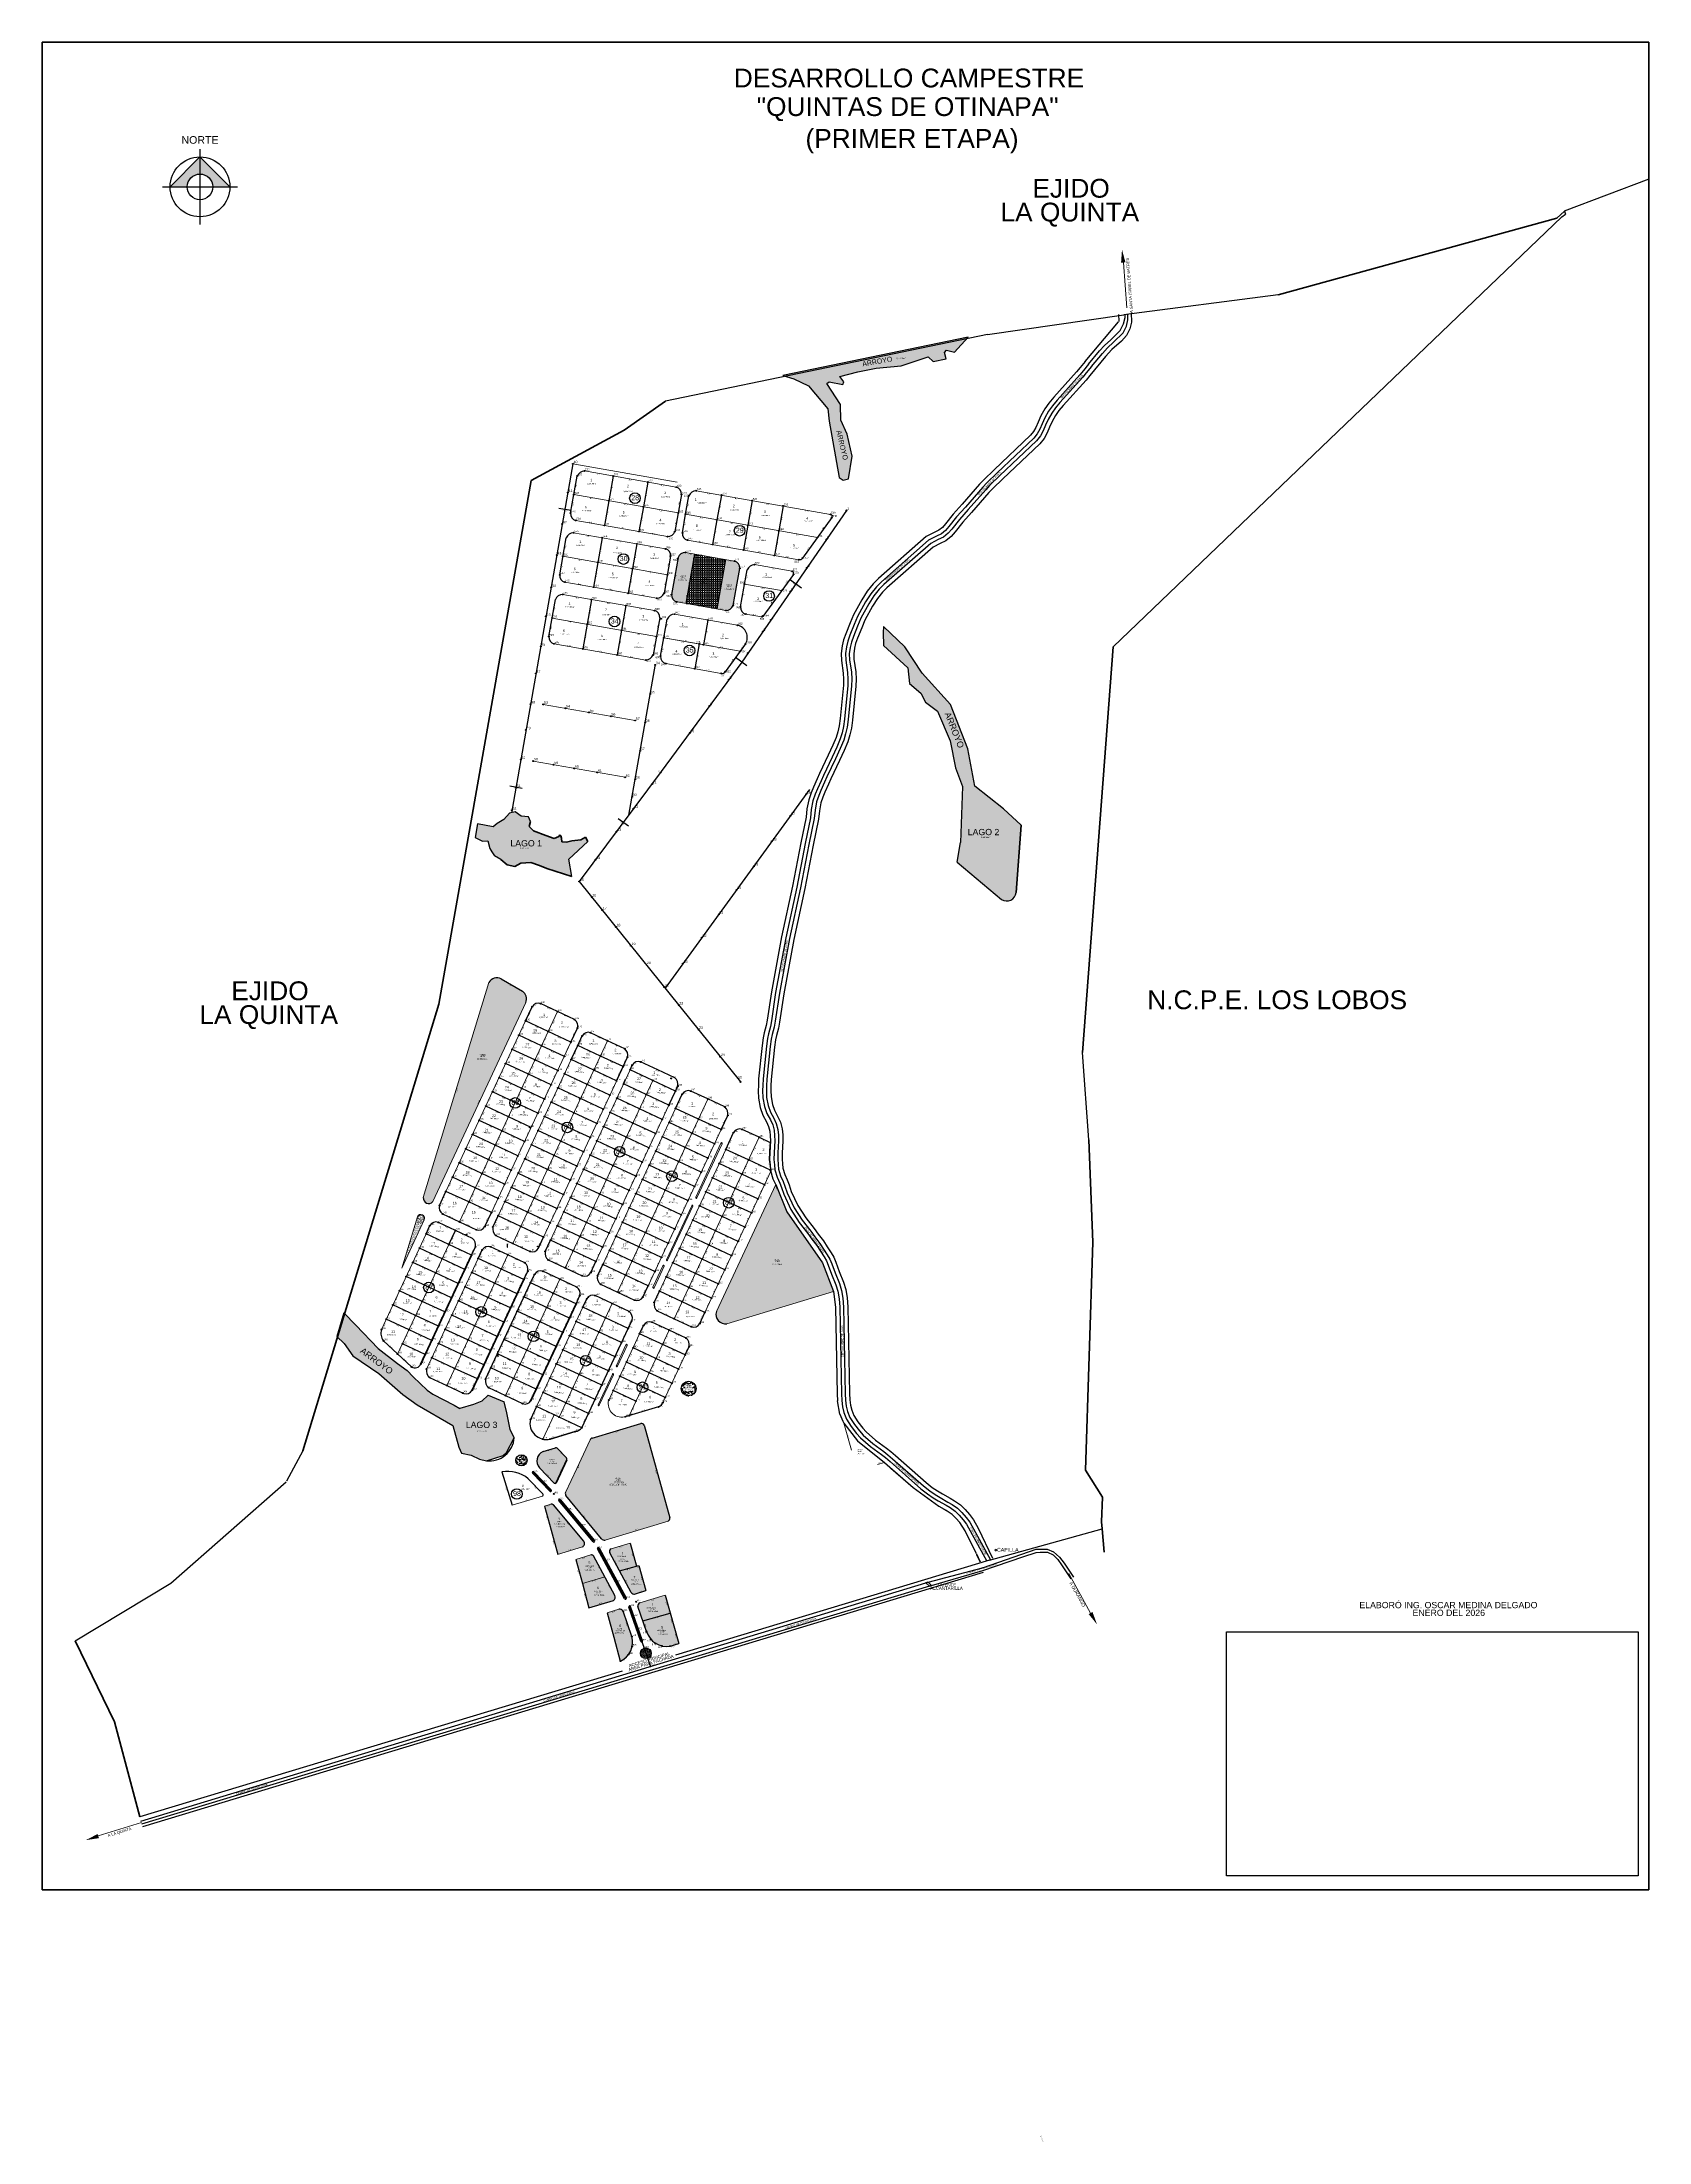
# Model space of a CAD drawing. Header units: metres. Extents: x 500111 to 502674, y 2669847 to 2673197.
import ezdxf
from ezdxf.enums import TextEntityAlignment as Align

# ---------------------------------------------------------------- set-up
doc = ezdxf.new("R2010")
doc.units = ezdxf.units.M
doc.header["$PDMODE"] = 32
doc.header["$PDSIZE"] = 1.5
for name, color, linetype in [('CVL_CUADCON_TIT', 1, 'Continuous'), ('CVL_CURV_G', 132, 'Continuous'), ('CVL_CURV_TX', 2, 'Continuous'), ('CVL_CURV_TX @ 1', 2, 'Continuous'), ('CVL_PUNTO', 2, 'Continuous'), ('CVL_PUNTO_NUM', 2, 'Continuous'), ('J00', 15, 'Continuous'), ('LA_QUINTA', 7, 'Continuous')]:
    doc.layers.add(name, color=color, linetype=linetype)
doc.layers.add('hatches', color=7, linetype='Continuous', lineweight=5)
doc.styles.add('Annotative', font='arial.ttf')
doc.styles.add('ARIAL', font='arial.ttf')
doc.styles.add('MONOTXT4', font='monotxt4.shx')
picture_1 = doc.add_image_def('image1.jpg', size_in_pixel=(1579, 936))
pattern_1 = [(37.50000000000001, (0, 0), (-0.08000156479920228, 2.447066186646712), [0, -1.9304, 0, -2.159, 0, -2.06375]), (7.499999999999999, (0, 0), (2.247616415690013, 3.584125502841772), [0, -1.0414, 0, -1.7399, 0, -0.6667500000000001]), (327.5, (-1.562099999981001, 0), (3.95496185120729, 0.007185923392728811), [0, -0.635, 0, -2.286, 0, -2.9845]), (317.5, (-1.562099999981001, 0), (3.817782262361486, 1.114646616286082), [0, -0.3175, 0, -1.4986, 0, -1.7145])]
pattern_2 = [(37.50000000000001, (0, 0), (-0.1600031295984046, 4.894132373293424), [0, -3.860800000000001, 0, -4.318000000000001, 0, -4.1275]), (7.499999999999999, (0, 0), (4.495232831380027, 7.168251005683543), [0, -2.0828, 0, -3.4798, 0, -1.3335]), (327.5, (-3.1242, 0), (7.90992370241458, 0.01437184678545762), [0, -1.27, 0, -4.572, 0, -5.969]), (317.5, (-3.1242, 0), (7.635564524722972, 2.229293232572163), [0, -0.635, 0, -2.9972, 0, -3.429])]

msp = doc.modelspace()

# ---------------------------------------------------------------- hatches: boundary and pattern name
at = {"linetype": 'Continuous', "ltscale": 20}
h = msp.add_hatch(color=7, dxfattribs=at)
h.paths.add_polyline_path([(500362.828020405, 2672986.297596002), (500362.828020405, 2673013.478693075), (500315.1630267121, 2672965.81369939), (500342.3441237948, 2672965.81369939, -0.4142135623730931)])
h.paths.add_polyline_path([(500362.828020405, 2673013.478693075), (500362.828020405, 2672986.297596002, -0.4142135623730931), (500383.3119170372, 2672965.81369939), (500410.4930141164, 2672965.81369939)])
h = msp.add_hatch()
h.set_pattern_fill('AR-SAND', color=3, scale=0.05)
h.set_pattern_definition(pattern_1)
h.paths.add_polyline_path([(501223.8563978236, 2672357.185569392, 0.374537358044694), (501215.5647478644, 2672368.824461839), (501200.9764067279, 2672371.396630321), (501194.030941272, 2672332.0042388), (501187.0854758172, 2672292.611847285), (501201.6968939097, 2672290.03560995, 0.2875114972660767), (501213.4381996401, 2672298.096982107), (501218.6511782905, 2672327.663279325)])
h.paths.add_polyline_path([(501151.735932691, 2672380.078549271), (501137.1246649442, 2672382.654760097, 0.2875131897529843), (501125.3832611844, 2672374.593405218), (501120.1702302167, 2672345.027117225), (501114.9649584439, 2672315.504836368, 0.3745295493708038), (501123.2562980668, 2672303.865998644), (501137.8450017801, 2672301.293766234), (501144.7904672351, 2672340.68615775)])
h.paths.add_polyline_path([(501191.2106017936, 2672292.217246204), (501197.1290313491, 2672291.173728111), (501197.5279791449, 2672293.436405146), (501191.6095495895, 2672294.47992324)], flags=24)
h.paths.add_polyline_path([(501218.3483697335, 2672324.460558341), (501219.3918773567, 2672330.378989743), (501217.1291996156, 2672330.777933535), (501216.0856919924, 2672324.859502134)], flags=25)
h.paths.add_polyline_path([(501204.8513068194, 2672368.023779039), (501210.7697374826, 2672366.980267229), (501211.1686828765, 2672369.242944688), (501205.2502522133, 2672370.286456498)], flags=24)
h.paths.add_polyline_path([(501198.9329940154, 2672322.435548659), (501214.892066321, 2672322.435548659), (501214.892066321, 2672326.041278536), (501198.9329940154, 2672326.041278536)], flags=24)
h.paths.add_polyline_path([(501202.4489863371, 2672326.508411013), (501211.0656302662, 2672326.508411013), (501211.0656302662, 2672329.508411013), (501202.4489863371, 2672329.508411013)], flags=24)
h.paths.add_polyline_path([(501201.2684238484, 2672329.185820247), (501211.8946175728, 2672329.185820247), (501211.8946175728, 2672332.185820247), (501201.2684238484, 2672332.185820247)], flags=24)
h.paths.add_polyline_path([(501127.3700668499, 2672303.473400029), (501133.2884964048, 2672302.429881932), (501133.6874442021, 2672304.692558967), (501127.7690146472, 2672305.736077065)], flags=24)
h.paths.add_polyline_path([(501141.0111525698, 2672379.279860992), (501146.929582125, 2672378.236342897), (501147.3285299216, 2672380.499019932), (501141.4101003664, 2672381.542538028)], flags=24)
h.paths.add_polyline_path([(501124.7651043431, 2672336.506566971), (501140.7241766487, 2672336.506566971), (501140.7241766487, 2672340.112296848), (501124.7651043431, 2672340.112296848)], flags=24)
h.paths.add_polyline_path([(501122.2609035046, 2672341.629974546), (501123.3044216003, 2672347.548404101), (501121.0417445652, 2672347.947351898), (501119.9982264694, 2672342.028922342)], flags=24)
h.paths.add_polyline_path([(501129.0897710486, 2672340.333321285), (501137.7064149777, 2672340.333321285), (501137.7064149777, 2672343.333321285), (501129.0897710486, 2672343.333321285)], flags=24)
h.paths.add_polyline_path([(501127.9092085599, 2672343.010730519), (501138.5354022843, 2672343.010730519), (501138.5354022843, 2672346.010730519), (501127.9092085599, 2672346.010730519)], flags=24)
h = msp.add_hatch()
h.set_pattern_fill('ANGLE', color=6, scale=0.5)
h.set_pattern_definition([(0, (1.389093090721872, 7.878478304017335), (0, 3.4925), [2.54, -0.9525]), (90, (1.389093090721872, 7.878478304017335), (-3.4925, 2.138539473011066e-16), [2.54, -0.9525])])
h.paths.add_polyline_path([(501200.976406728, 2672371.396630322), (501151.735932691, 2672380.078549271), (501144.7904672351, 2672340.68615775), (501137.8450017801, 2672301.293766234), (501187.0854758172, 2672292.611847285), (501194.030941272, 2672332.0042388)])
h.paths.add_polyline_path([(501193.1559049337, 2672329.503719283), (501194.1994125569, 2672335.422150684), (501191.9367348159, 2672335.821094477), (501190.8932271926, 2672329.902663075)], flags=24)
h.paths.add_polyline_path([(501146.8772669764, 2672337.267015201), (501147.9207745996, 2672343.185446602), (501145.6580968586, 2672343.584390395), (501144.6145892353, 2672337.665958994)], flags=24)
h.paths.add_polyline_path([(501159.7959239655, 2672332.581258759), (501175.7549962711, 2672332.581258759), (501175.7549962711, 2672336.186988637), (501159.7959239655, 2672336.186988637)], flags=24)
h.paths.add_polyline_path([(501163.1094183365, 2672336.511734868), (501171.5964578999, 2672336.511734868), (501171.5964578999, 2672339.614054104), (501163.1094183365, 2672339.614054104)], flags=24)
h.paths.add_polyline_path([(501162.8538217413, 2672339.189144103), (501171.5004793129, 2672339.189144103), (501171.5004793129, 2672342.291463339), (501162.8538217413, 2672342.291463339)], flags=24)
h.paths.add_polyline_path([(501172.9370234649, 2672373.650796104), (501178.85545302, 2672372.607278008), (501179.2544008168, 2672374.869955044), (501173.3359712617, 2672375.91347314)], flags=24)
h.paths.add_polyline_path([(501159.0460925541, 2672298.50197397), (501164.9645221093, 2672297.458455875), (501165.3634699058, 2672299.72113291), (501159.4450403505, 2672300.764651006)], flags=24)
h = msp.add_hatch()
h.set_pattern_fill('AR-SAND', color=3, scale=0.1)
h.set_pattern_definition(pattern_2)
h.paths.add_polyline_path([(500882.5584442895, 2671664.498521308, 0.3495179323621134), (500877.084097971, 2671682.906521691), (500843.2845047064, 2671702.58625748, 0.3844478207548953), (500823.6329935539, 2671696.542058298), (500719.0863144827, 2671353.456241419, 0.7276195818404559), (500734.3162184804, 2671347.02184115)])
h.paths.add_polyline_path([(500806.6231174104, 2671501.927370491), (500809.6590482894, 2671508.429143189), (500807.5758480534, 2671509.401870508), (500804.5399171743, 2671502.900097809)], flags=24)
h.paths.add_polyline_path([(500772.8483295416, 2671520.794809651), (500774.9399694653, 2671527.658843957), (500772.7406988126, 2671528.329015768), (500770.6490588889, 2671521.464981461)], flags=24)
h.paths.add_polyline_path([(500856.2541396478, 2671691.968764161), (500861.4481036115, 2671688.944590535), (500862.6049504172, 2671690.931454177), (500857.4109864535, 2671693.955627802)], flags=24)
h.paths.add_polyline_path([(500809.6439015988, 2671577.29711176), (500818.2605455279, 2671577.29711176), (500818.2605455279, 2671580.29711176), (500809.6439015988, 2671580.29711176)], flags=24)
h.paths.add_polyline_path([(500808.4633391101, 2671579.974520994), (500819.0895328345, 2671579.974520994), (500819.0895328345, 2671582.974520994), (500808.4633391101, 2671582.974520994)], flags=24)
h.paths.add_polyline_path([(500804.5706153624, 2671572.699041952), (500822.083575799, 2671572.699041952), (500822.083575799, 2671576.30477183), (500804.5706153624, 2671576.30477183)], flags=24)
h = msp.add_hatch()
h.set_pattern_fill('AR-SAND', color=3, scale=0.05)
h.set_pattern_definition([(37.50000000000001, (113.6011454350664, -42.15035856375471), (-0.08000156479920228, 2.447066186646712), [0, -1.9304, 0, -2.159, 0, -2.06375]), (7.499999999999999, (113.6011454350664, -42.15035856375471), (2.247616415690013, 3.584125502841772), [0, -1.0414, 0, -1.7399, 0, -0.6667500000000001]), (327.5, (112.0390454350854, -42.15035856375471), (3.95496185120729, 0.007185923392728811), [0, -0.635, 0, -2.286, 0, -2.9845]), (317.5, (112.0390454350854, -42.15035856375471), (3.817782262361486, 1.114646616286082), [0, -0.3175, 0, -1.4986, 0, -1.7145])])
h.paths.add_polyline_path([(500720.6821941374, 2671317.823110748, 0.9982293880078809), (500709.6610971782, 2671322.525958344), (500684.8324908186, 2671241.047113004)])
h.paths.add_polyline_path([(500709.2221341776, 2671311.989608646), (500717.8387781067, 2671311.989608646), (500717.8387781067, 2671314.989608646), (500709.2221341776, 2671314.989608646)], flags=24)
h.paths.add_polyline_path([(500708.0415716889, 2671314.667017881), (500718.6677654133, 2671314.667017881), (500718.6677654133, 2671317.667017881), (500708.0415716889, 2671317.667017881)], flags=24)
h.paths.add_polyline_path([(500708.6086232104, 2671318.446190898), (500722.0574635925, 2671318.446190898), (500722.0574635925, 2671321.511675209), (500708.6086232104, 2671321.511675209)], flags=9)
h.paths.add_polyline_path([(500701.9604874108, 2671276.784705667), (500704.5033446735, 2671282.230508152), (500702.4201444375, 2671283.203235472), (500699.8772871747, 2671277.757432985)], flags=25)
h.paths.add_polyline_path([(500698.3653328047, 2671278.6020651), (500700.117114794, 2671284.350803942), (500697.9193122793, 2671285.020528374), (500696.1675302899, 2671279.271789533)], flags=24)
h = msp.add_hatch()
h.set_pattern_fill('AR-SAND', color=3, scale=0.05)
h.set_pattern_definition(pattern_1)
h.paths.add_polyline_path([(501147.2937856444, 2671068.891497843), (501155.9104295735, 2671068.891497843), (501155.9104295735, 2671071.891497843), (501147.2937856444, 2671071.891497843)], flags=24)
h.paths.add_polyline_path([(501146.1132231557, 2671071.568907077), (501156.7394168801, 2671071.568907077), (501156.7394168801, 2671074.568907077), (501146.1132231557, 2671074.568907077)], flags=24)
h.paths.add_polyline_path([(501145.0867850831, 2671060.721927188), (501158.5349433369, 2671060.721927188), (501158.5349433369, 2671063.785365114), (501145.0867850831, 2671063.785365114)], flags=24)
h.paths.add_polyline_path([(501160.1284776407, 2671063.824195501), (501161.8650238386, 2671058.070301595), (501164.0660792703, 2671058.734588164), (501162.3295330725, 2671064.48848207)], flags=24)
h.paths.add_polyline_path([(501145.265890088, 2671086.265057147), (501147.8091838005, 2671091.710655816), (501145.7260615312, 2671092.683550091), (501143.1827678188, 2671087.237951422)], flags=24)
h.paths.add_polyline_path([(501153.930328372, 2671076.053771567), (501158.5680241917, 2671077.453436152), (501157.9041849638, 2671079.653023429), (501153.266489144, 2671078.253358845)], flags=24)
h.paths.add_polyline_path([(501146.768685793, 2671089.901724983), (501148.5052319909, 2671084.147831077), (501150.7062874227, 2671084.812117646), (501148.9697412248, 2671090.566011552)], flags=24)
at = {"layer": 'CVL_CURV_TX'}
h = msp.add_hatch(dxfattribs=at)
h.set_pattern_fill('SWAMP', color=5, scale=0.05)
h.set_pattern_definition([(0, (87.9902497305302, -208.2333789123222), (0.635, 1.09985226181), [0.15875, -1.11125]), (90, (88.0696247305302, -208.2333789123222), (-0.6349999999999999, 1.09985226181), [0.079375, -2.12032952362]), (90, (88.0894684805302, -208.2333789123222), (-0.6349999999999999, 1.09985226181), [0.0635, -2.13620452362]), (90, (88.0497809805302, -208.2333789123222), (-0.6349999999999999, 1.09985226181), [0.0635, -2.13620452362]), (59.99999999999999, (88.1093122305302, -208.2333789123222), (-0.6349999991372333, 1.099852262308119), [0.0508, -1.2192]), (120, (88.0299372305302, -208.2333789123222), (-1.269999999137233, 4.981188794772606e-10), [0.05079999999999999, -1.2192])])
h.paths.add_polyline_path([(501441.5048582046, 2672676.578361942), (501481.5310319615, 2672680.483090129), (501524.189713507, 2672694.923841691), (501532.5376752346, 2672687.361462451), (501553.265037511, 2672691.599450029), (501550.6625669873, 2672701.815878645), (501553.8607987064, 2672705.509758843), (501566.2274659598, 2672702.116573024), (501588.3973371505, 2672725.828880692), (501292.3575697865, 2672664.701724286), (501310.1533630536, 2672659.616692025), (501333.4121896699, 2672648.145500356), (501364.4693158275, 2672611.477144715), (501366.4863435119, 2672592.191947773), (501382.2862655016, 2672502.157742414), (501388.633688442, 2672497.77947602), (501397.1029666538, 2672500.271677607), (501403.4395210077, 2672535.97974835), (501395.4168341329, 2672571.403585577), (501384.9208847788, 2672593.830315557), (501384.610080712, 2672618.422021765), (501362.8660931356, 2672652.175958659), (501366.7334005513, 2672654.898739702), (501388.2272793152, 2672650.433723177), (501389.6274860688, 2672655.045331104), (501383.5695063754, 2672663.440438175), (501412.064403249, 2672670.876080383)])
h.paths.add_polyline_path([(501473.3945075255, 2672690.210184645), (501489.3535798311, 2672690.210184645), (501489.3535798311, 2672693.815914523), (501473.3945075255, 2672693.815914523)], flags=24)
h.paths.add_polyline_path([(501375.1859844991, 2672577.903252274), (501387.3576801183, 2672526.739031634), (501399.4380105012, 2672529.6128779), (501387.266314882, 2672580.777098538)], flags=24)
h.paths.add_polyline_path([(501418.3898081568, 2672676.615273087), (501470.1638770381, 2672685.855047941), (501467.9822835044, 2672698.079368951), (501416.2082146232, 2672688.839594097)], flags=24)
h = msp.add_hatch(dxfattribs=at)
h.set_pattern_fill('SWAMP', color=5, scale=0.05)
h.set_pattern_definition([(0, (-411.3269756764639, 69.61811817530543), (0.635, 1.09985226181), [0.15875, -1.11125]), (90, (-411.2476006764639, 69.61811817530543), (-0.6349999999999999, 1.09985226181), [0.079375, -2.12032952362]), (90, (-411.2277569264639, 69.61811817530543), (-0.6349999999999999, 1.09985226181), [0.0635, -2.13620452362]), (90, (-411.2674444264639, 69.61811817530543), (-0.6349999999999999, 1.09985226181), [0.0635, -2.13620452362]), (59.99999999999999, (-411.2079131764639, 69.61811817530543), (-0.6349999991372333, 1.099852262308119), [0.0508, -1.2192]), (120, (-411.2872881764639, 69.61811817530543), (-1.269999999137233, 4.981188794772606e-10), [0.05079999999999999, -1.2192])])
h.paths.add_polyline_path([(501644.399, 2671973.751), (501598.9527862742, 2672009.518360671), (501587.463814175, 2672069.553649917), (501560.1886047672, 2672140.041524865), (501514.5762137097, 2672190.152858859), (501487.4484882942, 2672231.880798806), (501452.9010853805, 2672264.663557242), (501452.370286035, 2672254.847639585), (501453.3103930985, 2672233.962833434), (501492.2349374659, 2672198.63182926), (501494.7026692012, 2672173.648682884), (501512.6010360817, 2672158.249171603), (501520.1547271585, 2672143.726302943), (501539.1310042577, 2672129.557336579), (501559.3161571839, 2672082.157712764), (501568.1365011005, 2672038.929415502), (501579.0957581981, 2672009.005016356), (501576.2142593585, 2671920.143828536), (501570.4890399853, 2671888.706278886), (501641.5744431618, 2671829.221353193, 0.5791610428092687), (501664.5933312892, 2671840.632832826), (501672.6613034037, 2671947.344612492)])
h.paths.add_polyline_path([(501606.8716347527, 2671926.093816861), (501624.3845951893, 2671926.093816861), (501624.3845951893, 2671929.699546739), (501606.8716347527, 2671929.699546739)], flags=24)
h.paths.add_polyline_path([(501584.8947674904, 2671928.856578521), (501640.5393786773, 2671928.856578521), (501640.5393786773, 2671944.378406624), (501584.8947674904, 2671944.378406624)], flags=24)
h.paths.add_polyline_path([(501546.8783641936, 2672126.98646209), (501571.3026024236, 2672065.951893715), (501585.7134102407, 2672071.718674944), (501561.2891720107, 2672132.75324332)], flags=24)
h = msp.add_hatch(dxfattribs=at)
h.set_pattern_fill('SWAMP', color=5, scale=0.05)
h.set_pattern_definition([(0, (-1295.435105958255, 169.287169219926), (0.635, 1.09985226181), [0.15875, -1.11125]), (90, (-1295.355730958255, 169.287169219926), (-0.6349999999999999, 1.09985226181), [0.079375, -2.12032952362]), (90, (-1295.335887208255, 169.287169219926), (-0.6349999999999999, 1.09985226181), [0.0635, -2.13620452362]), (90, (-1295.375574708255, 169.287169219926), (-0.6349999999999999, 1.09985226181), [0.0635, -2.13620452362]), (59.99999999999999, (-1295.316043458255, 169.287169219926), (-0.6349999991372333, 1.099852262308119), [0.0508, -1.2192]), (120, (-1295.395418458255, 169.287169219926), (-1.269999999137233, 4.981188794772606e-10), [0.05079999999999999, -1.2192])])
h.paths.add_polyline_path([(500914.647, 2671931.119), (500894.785, 2671938.793), (500888.099, 2671945.374), (500890.083, 2671953.25), (500886.6287741872, 2671960.62601835), (500875.1149250185, 2671962.152447303), (500865.6085511754, 2671968.792419981), (500856.807, 2671966.846), (500847.7690361495, 2671956.36720461), (500836.7376664475, 2671950.189936968), (500830.661726145, 2671944.712989391), (500805.6344619041, 2671949.580000556), (500801.7930573602, 2671927.793045183), (500813.3611624083, 2671921.786047175), (500821.8015976059, 2671922.559291391), (500825.0434427659, 2671910.591942492), (500828.3944430627, 2671904.891505278), (500832.61, 2671898.848), (500842.571, 2671892.762), (500853.083, 2671884.227), (500865.171, 2671881.707), (500874.636, 2671887.147), (500890.841, 2671887.769), (500904.648, 2671883.388), (500915.916, 2671878.556), (500955.9740350808, 2671865.831783884), (500951.0260918633, 2671893.579703658), (500981.6, 2671921.768), (500977.712, 2671928.615), (500970.407, 2671924.357), (500956.195, 2671922.383), (500947.734, 2671920.492), (500939.861, 2671921.227), (500939.641, 2671926.989), (500938.277, 2671930.301), (500936.915, 2671932.182), (500935.146, 2671929.746), (500927.855, 2671926.129)])
h.paths.add_polyline_path([(500872.6606234913, 2671908.937130502), (500888.6196957969, 2671908.937130502), (500888.6196957969, 2671912.54286038), (500872.6606234913, 2671912.54286038)], flags=24)
h.paths.add_polyline_path([(500855.3576521473, 2671910.886098064), (500911.0022633342, 2671910.886098064), (500911.0022633342, 2671926.407926167), (500855.3576521473, 2671926.407926167)], flags=24)
h = msp.add_hatch(dxfattribs=at)
h.set_pattern_fill('SWAMP', color=3, scale=0.1)
h.set_pattern_definition([(0, (0, 0), (1.27, 2.19970452362), [0.3175, -2.2225]), (90, (0.15875, 0), (-1.27, 2.19970452362), [0.15875, -4.24065904724]), (90, (0.1984375, 0), (-1.27, 2.19970452362), [0.127, -4.27240904724]), (90, (0.1190625, 0), (-1.27, 2.19970452362), [0.127, -4.27240904724]), (59.99999999999999, (0.238125, 0), (-1.269999998274467, 2.199704524616237), [0.1016, -2.4384]), (120, (0.079375, 0), (-2.539999998274467, 9.962377589545213e-10), [0.1016, -2.4384])])
h.paths.add_polyline_path([(501355.827786696, 2671249.382517838), (501299.1088505999, 2671330.985594293), (501281.2222848863, 2671374.178120863), (501186.5754257967, 2671171.524055625, 0.5538503829215772), (501203.2104737231, 2671152.188185202), (501373.1963664436, 2671203.490220351)])
h.paths.add_polyline_path([(501274.433717806, 2671245.155250757), (501291.9466782426, 2671245.155250757), (501291.9466782426, 2671248.760980634), (501274.433717806, 2671248.760980634)], flags=24)
h.paths.add_polyline_path([(501279.4416446903, 2671250.289709708), (501288.0582886194, 2671250.289709708), (501288.0582886194, 2671253.289709708), (501279.4416446903, 2671253.289709708)], flags=24)
h.paths.add_polyline_path([(501278.2610822016, 2671252.967118943), (501288.887275926, 2671252.967118943), (501288.887275926, 2671255.967118943), (501278.2610822016, 2671255.967118943)], flags=24)
h = msp.add_hatch(dxfattribs=at)
h.set_pattern_fill('SWAMP', color=5, scale=0.05)
h.set_pattern_definition([(0, (288.5465537456912, -175.4111148496158), (0.635, 1.09985226181), [0.15875, -1.11125]), (90, (288.6259287456912, -175.4111148496158), (-0.6349999999999999, 1.09985226181), [0.079375, -2.12032952362]), (90, (288.6457724956912, -175.4111148496158), (-0.6349999999999999, 1.09985226181), [0.0635, -2.13620452362]), (90, (288.6060849956912, -175.4111148496158), (-0.6349999999999999, 1.09985226181), [0.0635, -2.13620452362]), (59.99999999999999, (288.6656162456912, -175.4111148496158), (-0.6349999991372333, 1.099852262308119), [0.0508, -1.2192]), (120, (288.5862412456912, -175.4111148496158), (-1.269999999137233, 4.981188794772606e-10), [0.05079999999999999, -1.2192])])
h.paths.add_polyline_path([(500702.6649720501, 2671067.299853937), (500693.5617581173, 2671077.612637113), (500678.1070880109, 2671088.639815627), (500646.982295385, 2671112.856775018), (500611.5283839272, 2671150.123827524), (500592.5305279799, 2671169.762729108), (500580.9949206567, 2671131.90688044), (500592.8132107274, 2671120.6651343), (500606.6991358406, 2671101.17163081), (500647.9918103621, 2671072.87421476), (500686.1631163526, 2671039.59055195), (500709.0879667208, 2671023.076581354), (500766.3300752716, 2670990.106405982), (500775.5332607027, 2670955.211562814), (500780.2043305071, 2670945.568480764), (500795.3967312233, 2670942.383510497), (500808.5615378499, 2670936.320462676), (500819.5985104011, 2670933.539343035), (500846.6082675883, 2670941.950515123), (500851.7220585165, 2670946.926015452), (500864.2244362247, 2670970.33612626), (500857.7360121417, 2670983.72080768), (500852.2730166042, 2671010.202642513), (500848.0896012379, 2671027.839258978), (500822.2696704665, 2671038.302702569), (500812.361, 2671028.59), (500799.231, 2671023.492), (500777.577, 2671016.996), (500768.2561381517, 2671022.085962604), (500734.307395911, 2671040.003774097), (500725.3955559154, 2671046.325711133)])
h.paths.add_polyline_path([(500803.5983750158, 2670978.938757672), (500821.1113354524, 2670978.938757672), (500821.1113354524, 2670982.544487549), (500803.5983750158, 2670982.544487549)], flags=24)
h.paths.add_polyline_path([(500613.5314801814, 2671106.261773284), (500666.2745282342, 2671067.019795353), (500675.5399104166, 2671079.472901017), (500622.7968623638, 2671118.714878948)], flags=24)
h.paths.add_polyline_path([(500784.2273766816, 2670983.167235373), (500839.8753985098, 2670983.167235373), (500839.8753985098, 2670998.6992954), (500784.2273766816, 2670998.6992954)], flags=24)
h = msp.add_hatch(dxfattribs=at)
h.set_pattern_fill('AR-SAND', color=3, scale=0.1)
h.set_pattern_definition(pattern_2)
h.paths.add_polyline_path([(501154.082794813, 2671048.830363445, 1), (501130.6311709081, 2671048.830363445, 1)])
h.paths.add_polyline_path([(501138.3665570171, 2671049.183440635), (501146.9832009462, 2671049.183440635), (501146.9832009462, 2671052.183440635), (501138.3665570171, 2671052.183440635)], flags=24)
h.paths.add_polyline_path([(501137.1859945284, 2671051.860849869), (501147.8121882528, 2671051.860849869), (501147.8121882528, 2671054.860849869), (501137.1859945284, 2671054.860849869)], flags=24)
h = msp.add_hatch(dxfattribs=at)
h.set_pattern_fill('AR-SAND', color=3, scale=0.1)
h.set_pattern_definition(pattern_2)
h.paths.add_polyline_path([(501071.2784189812, 2670990.455428218, 0.3184965126355442), (501066.141769074, 2670993.309345619), (500988.3314720575, 2670969.904896615, 0.2095032903319025), (500984.9957003737, 2670966.769469508), (500963.7423820819, 2670921.262715319), (500945.8677171177, 2670882.990198361, 0.2707068330456742), (500946.8528686695, 2670877.815846147), (501003.1596923081, 2670809.254896162, 0.265445116462601), (501009.1497458286, 2670807.16085257), (501109.6283529506, 2670837.486668763, 0.3386988989259471), (501112.3492216374, 2670842.63043778)])
h.paths.add_polyline_path([(500947.5121507079, 2670938.178419663), (500932.8265904529, 2670953.484214736, 0.277856346473546), (500929.7131713989, 2670954.047898904), (500910.1306150908, 2670948.252016179, 0.5343776251755813), (500904.652185233, 2670922.184313539), (500927.7703768859, 2670898.089740519, 0.5275118840474525), (500931.2620959887, 2670899.077227178), (500948.0604225554, 2670935.045131454, 0.2380720767826573)])
h.paths.add_polyline_path([(500973.5009943961, 2670845.566676078), (500977.3151518469, 2670840.922438642), (500979.0906920122, 2670842.380630616), (500975.2765345615, 2670847.024868052)], flags=24)
h.paths.add_polyline_path([(501055.6978775971, 2670821.815166015), (501062.5669734976, 2670823.888352991), (501061.9031102027, 2670826.087933004), (501055.0340143022, 2670824.014746028)], flags=24)
h.paths.add_polyline_path([(501088.3005226606, 2670919.290544878), (501090.2214014336, 2670912.376779676), (501092.4366061121, 2670912.992238767), (501090.515727339, 2670919.906003969)], flags=24)
h.paths.add_polyline_path([(501022.7195342611, 2670897.71146981), (501040.2324946977, 2670897.71146981), (501040.2324946977, 2670901.317199687), (501022.7195342611, 2670901.317199687)], flags=24)
h.paths.add_polyline_path([(501015.2846654067, 2670892.355648699), (501044.9623598132, 2670892.355648699), (501044.9623598132, 2670898.258445424), (501015.2846654067, 2670898.258445424)], flags=24)
h.paths.add_polyline_path([(500966.6412237596, 2670921.210063452), (500969.1843009848, 2670926.655198588), (500967.1025693178, 2670927.627443401), (500964.5594920926, 2670922.182308265)], flags=24)
h.paths.add_polyline_path([(501025.1220706953, 2670978.205070588), (501030.8770882096, 2670979.936114152), (501030.2152922915, 2670982.136317069), (501024.4602747772, 2670980.405273504)], flags=24)
h.paths.add_polyline_path([(501025.779957829, 2670901.463531785), (501034.3966017581, 2670901.463531785), (501034.3966017581, 2670904.463531785), (501025.779957829, 2670904.463531785)], flags=24)
h.paths.add_polyline_path([(501024.5993953403, 2670904.140941019), (501035.2255890647, 2670904.140941019), (501035.2255890647, 2670907.140941019), (501024.5993953403, 2670907.140941019)], flags=24)
h.paths.add_polyline_path([(500914.2209041741, 2670912.115982199), (500918.3820008516, 2670907.779144386), (500920.0409852858, 2670909.370902002), (500915.8798886082, 2670913.707739815)], flags=25)
h.paths.add_polyline_path([(500938.3801385567, 2670915.105679775), (500940.9232157819, 2670920.55081491), (500938.8414841149, 2670921.523059723), (500936.2984068897, 2670916.077924588)], flags=24)
h.paths.add_polyline_path([(500936.1959679603, 2670946.174368739), (500940.3478555372, 2670941.847128966), (500941.978045849, 2670943.411259281), (500937.8261582722, 2670947.738499053)], flags=24)
h.paths.add_polyline_path([(500918.0131559476, 2670947.82265528), (500923.7757736791, 2670949.528227118), (500923.1237158664, 2670951.731335676), (500917.3610981349, 2670950.025763838)], flags=24)
h.paths.add_polyline_path([(500920.5908799598, 2670931.44651135), (500929.2075238889, 2670931.44651135), (500929.2075238889, 2670934.44651135), (500920.5908799598, 2670934.44651135)], flags=24)
h.paths.add_polyline_path([(500919.4103174711, 2670934.123920585), (500930.0365111955, 2670934.123920585), (500930.0365111955, 2670937.123920585), (500919.4103174711, 2670937.123920585)], flags=24)
h.paths.add_polyline_path([(500916.5406869266, 2670927.705416502), (500932.4997592322, 2670927.705416502), (500932.4997592322, 2670931.311146379), (500916.5406869266, 2670931.311146379)], flags=24)
h = msp.add_hatch(dxfattribs=at)
h.set_pattern_fill('AR-SAND', color=3, scale=0.1)
h.set_pattern_definition(pattern_2)
h.paths.add_polyline_path([(500884.6263305675, 2670934.351790517, 1), (500866.7035821863, 2670934.351790517, 1)])
at = {"layer": 'CVL_CURV_TX', "true_color": 0x4554a5}
h = msp.add_hatch(dxfattribs=at)
h.set_pattern_fill('AR-SAND', color=175, scale=0.1)
h.set_pattern_definition(pattern_2)
h.paths.add_polyline_path([(500926.5094115557, 2670863.172152981, 0.296014986388388), (500921.6410071586, 2670864.200592033), (500912.5707866653, 2670861.472373261), (500922.9710448946, 2670822.90252047), (500933.3826147465, 2670784.293297411), (500972.8161359877, 2670796.194872793, 0.4418612202414011), (500974.9988346116, 2670805.385224381)])
h.paths.add_polyline_path([(500990.3190250699, 2670782.112161415, 0.296007105118091), (500985.4507443127, 2670783.140648054), (500962.4752663476, 2670776.230249679), (500972.8622883766, 2670737.709483953), (501008.6403507675, 2670748.507364795)])
h.paths.add_polyline_path([(501024.8351549818, 2670718.803013106), (501008.6403507675, 2670748.507364795), (500972.8622883766, 2670737.709483953), (500972.8751103542, 2670737.661933039), (500983.2803212682, 2670699.07629146), (501022.2095063739, 2670710.825641898, 0.3748728008705835)])
h.paths.add_polyline_path([(501037.6369628037, 2670693.49335996, 0.3383848575453628), (501031.0814331862, 2670696.785333454), (501012.3333821624, 2670691.12713937), (501022.7539525623, 2670652.49009356), (501033.1732476202, 2670613.852662864), (501033.5288712864, 2670613.959990699, 0.3729283931848284), (501051.6295026965, 2670653.249698159)])
h.paths.add_polyline_path([(501112.9574434563, 2670690.652001899), (501069.3094094687, 2670678.525095717), (501075.2428792942, 2670661.459962811, 0.3829739310212092), (501112.7495776666, 2670637.868936309), (501126.4717564263, 2670642.010313489)])
h.paths.add_polyline_path([(501105.0509913953, 2670719.109473502), (501064.3126528845, 2670706.814572786, 0.3494422259570424), (501061.476551133, 2670701.053021613), (501069.3094094687, 2670678.525095717), (501112.9574434563, 2670690.652001899)])
h.paths.add_polyline_path([(501063.1005384856, 2670766.537872767), (501031.9958470052, 2670757.895933121), (501050.7945803491, 2670723.41548006, 0.3647648423436735), (501056.9810228497, 2670721.320152153), (501074.2181542038, 2670726.522549693)])
h.paths.add_polyline_path([(501048.9692612672, 2670802.245288969), (501018.7783693083, 2670793.164690469, 0.3975457535799768), (501016.3579939496, 2670786.578730434), (501031.9958470052, 2670757.895933121), (501059.1917223558, 2670765.451870898), (501057.8365144613, 2670770.32963274, -0.1883957189825707), (501055.3060468347, 2670776.807099125, -0.05075712458343127), (501055.5019819075, 2670778.732250418)])
h.paths.add_polyline_path([(500932.5042250388, 2670838.090449388), (500937.6120013007, 2670838.090449388), (500937.6120013007, 2670844.090449388), (500932.5042250388, 2670844.090449388)], flags=24)
h.paths.add_polyline_path([(500949.6849357386, 2670789.628714256), (500955.4372532028, 2670791.368709142), (500954.7720351014, 2670793.567879802), (500949.0197176373, 2670791.827884914)], flags=24)
h.paths.add_polyline_path([(500946.7980569911, 2670834.879702751), (500950.659077882, 2670830.278358283), (500952.4120643232, 2670831.749301681), (500948.5510434323, 2670836.350646149)], flags=24)
h.paths.add_polyline_path([(500915.3202948276, 2670859.533375857), (500921.0753123419, 2670861.264419421), (500920.4135164238, 2670863.464622338), (500914.6584989095, 2670861.733578773)], flags=24)
h.paths.add_polyline_path([(500927.946710627, 2670831.372554875), (500945.5926860705, 2670831.372554875), (500945.5926860705, 2670834.476920497), (500927.946710627, 2670834.476920497)], flags=24)
h.paths.add_polyline_path([(500931.8382466197, 2670834.779792466), (500940.1704430727, 2670834.779792466), (500940.1704430727, 2670837.884158087), (500931.8382466197, 2670837.884158087)], flags=24)
h.paths.add_polyline_path([(500929.8618689358, 2670826.428711252), (500945.8209412414, 2670826.428711252), (500945.8209412414, 2670830.034441129), (500929.8618689358, 2670830.034441129)], flags=24)
h.paths.add_polyline_path([(500981.5458371736, 2670768.297749449), (500986.660434718, 2670768.297749449), (500986.660434718, 2670774.318213296), (500981.5458371736, 2670774.318213296)], flags=24)
h.paths.add_polyline_path([(500995.7149167637, 2670766.679934758), (500998.591892713, 2670761.403013576), (501000.6104902438, 2670762.503552384), (500997.7335142946, 2670767.780473566)], flags=24)
h.paths.add_polyline_path([(500972.1772921223, 2670776.382348929), (500977.9323347231, 2670778.11330909), (500977.2705706912, 2670780.313521597), (500971.5155280904, 2670778.582561436)], flags=24)
h.paths.add_polyline_path([(500976.0048357879, 2670757.989825935), (500993.6508112314, 2670757.989825935), (500993.6508112314, 2670761.094191556), (500976.0048357879, 2670761.094191556)], flags=24)
h.paths.add_polyline_path([(500979.8963717807, 2670761.397063525), (500988.2285682337, 2670761.397063525), (500988.2285682337, 2670764.501429147), (500979.8963717807, 2670764.501429147)], flags=24)
h.paths.add_polyline_path([(500976.101553208, 2670763.776684619), (500992.0606255136, 2670763.776684619), (500992.0606255136, 2670767.382414497), (500976.101553208, 2670767.382414497)], flags=24)
h.paths.add_polyline_path([(500995.0525072677, 2670727.944849136), (501000.2025754805, 2670727.944849136), (501000.2025754805, 2670734.071724989), (500995.0525072677, 2670734.071724989)], flags=24)
h.paths.add_polyline_path([(500999.3250715109, 2670704.349150884), (501005.0784600981, 2670706.085600762), (501004.4145972905, 2670708.285180923), (500998.6612087033, 2670706.548731045)], flags=24)
h.paths.add_polyline_path([(501012.9729817188, 2670735.025360606), (501015.849957668, 2670729.748439424), (501017.8685551989, 2670730.848978231), (501014.9915792497, 2670736.125899413)], flags=24)
h.paths.add_polyline_path([(500988.6508049261, 2670739.67704909), (500994.4024095847, 2670741.421162512), (500993.7352283016, 2670743.621342231), (500987.9836236429, 2670741.877228809)], flags=24)
h.paths.add_polyline_path([(500990.5822836473, 2670718.019432633), (501008.2282590908, 2670718.019432633), (501008.2282590908, 2670721.123798254), (500990.5822836473, 2670721.123798254)], flags=24)
h.paths.add_polyline_path([(500994.4738196401, 2670721.426670223), (501002.8060160931, 2670721.426670223), (501002.8060160931, 2670724.531035845), (500994.4738196401, 2670724.531035845)], flags=24)
h.paths.add_polyline_path([(500989.4709192006, 2670723.627756436), (501005.4299915062, 2670723.627756436), (501005.4299915062, 2670727.233486313), (500989.4709192006, 2670727.233486313)], flags=24)
h.paths.add_polyline_path([(501030.4489636204, 2670667.524154644), (501035.5990318332, 2670667.524154644), (501035.5990318332, 2670673.651030498), (501030.4489636204, 2670673.651030498)], flags=24)
h.paths.add_polyline_path([(501046.8454359603, 2670624.736970932), (501053.9489489209, 2670624.736970932), (501053.9489489209, 2670628.566268341), (501046.8454359603, 2670628.566268341)], flags=9)
h.paths.add_polyline_path([(501033.9513152259, 2670614.339801622), (501041.0548281865, 2670614.339801622), (501041.0548281865, 2670618.169099031), (501033.9513152259, 2670618.169099031)], flags=24)
h.paths.add_polyline_path([(501041.1445305654, 2670675.339834425), (501043.1181863408, 2670669.663442852), (501045.2883297438, 2670670.417991935), (501043.3146739685, 2670676.094383508)], flags=24)
h.paths.add_polyline_path([(501019.5960186109, 2670690.55222331), (501025.3494258127, 2670692.288611512), (501024.6855865847, 2670694.488198789), (501018.9321793828, 2670692.751810587)], flags=24)
h.paths.add_polyline_path([(501024.4727715073, 2670660.842379302), (501042.1187469508, 2670660.842379302), (501042.1187469508, 2670663.946744923), (501024.4727715073, 2670663.946744923)], flags=24)
h.paths.add_polyline_path([(501028.3643075001, 2670664.249616893), (501036.6965039531, 2670664.249616893), (501036.6965039531, 2670667.353982514), (501028.3643075001, 2670667.353982514)], flags=24)
h.paths.add_polyline_path([(501023.7543713206, 2670657.476889071), (501039.7134436262, 2670657.476889071), (501039.7134436262, 2670661.082618948), (501023.7543713206, 2670661.082618948)], flags=24)
h.paths.add_polyline_path([(501071.157430175, 2670673.145013793), (501073.1310859504, 2670667.468622219), (501075.3012293534, 2670668.223171304), (501073.327573578, 2670673.899562877)], flags=25)
h.paths.add_polyline_path([(501119.4808373087, 2670657.277697666), (501121.0896040953, 2670651.487308401), (501123.3033299988, 2670652.102356638), (501121.6945632122, 2670657.892745903)], flags=24)
h.paths.add_polyline_path([(501088.9472560911, 2670681.231238677), (501094.7381382809, 2670682.840142415), (501094.1226791902, 2670685.055347093), (501088.3317970003, 2670683.446443355)], flags=24)
h.paths.add_polyline_path([(501109.3255549435, 2670693.826454555), (501110.6224836464, 2670689.158455377), (501112.8376883247, 2670689.773914468), (501111.5407596218, 2670694.441913646)], flags=24)
h.paths.add_polyline_path([(501113.241590709, 2670680.551804068), (501114.7563210309, 2670674.736107165), (501116.979722307, 2670675.315204285), (501115.4649919851, 2670681.130901188)], flags=24)
h.paths.add_polyline_path([(501092.5508829114, 2670655.465320742), (501110.1968583549, 2670655.465320742), (501110.1968583549, 2670658.569686363), (501092.5508829114, 2670658.569686363)], flags=24)
h.paths.add_polyline_path([(501096.4424189042, 2670658.872558332), (501104.7746153572, 2670658.872558332), (501104.7746153572, 2670661.976923953), (501096.4424189042, 2670661.976923953)], flags=24)
h.paths.add_polyline_path([(501097.5357707412, 2670664.900947439), (501102.6503682855, 2670664.900947439), (501102.6503682855, 2670670.921411286), (501097.5357707412, 2670670.921411286)], flags=24)
h.paths.add_polyline_path([(501117.892216608, 2670640.069391814), (501123.6461135866, 2670641.805927831), (501122.9818309122, 2670644.006984438), (501117.2279339337, 2670642.270448421)], flags=24)
h.paths.add_polyline_path([(501091.0463391227, 2670661.325633421), (501107.0054114283, 2670661.325633421), (501107.0054114283, 2670664.931363298), (501091.0463391227, 2670664.931363298)], flags=24)
h.paths.add_polyline_path([(501105.2163413955, 2670708.616631862), (501106.8252451334, 2670702.825749672), (501109.0404498117, 2670703.441208763), (501107.431546074, 2670709.232090953)], flags=24)
h.paths.add_polyline_path([(501082.5704330808, 2670709.558010044), (501088.3238402827, 2670711.294398245), (501087.6600010547, 2670713.493985522), (501081.9065938529, 2670711.757597322)], flags=24)
h.paths.add_polyline_path([(501076.6425844576, 2670691.935811112), (501094.2885599011, 2670691.935811112), (501094.2885599011, 2670695.040176733), (501076.6425844576, 2670695.040176733)], flags=24)
h.paths.add_polyline_path([(501080.5341204503, 2670695.343048702), (501088.8663169033, 2670695.343048702), (501088.8663169033, 2670698.447414323), (501080.5341204503, 2670698.447414323)], flags=24)
h.paths.add_polyline_path([(501074.6418735147, 2670697.427968164), (501090.6009458203, 2670697.427968164), (501090.6009458203, 2670701.033698042), (501074.6418735147, 2670701.033698042)], flags=24)
h.paths.add_polyline_path([(501082.1615267842, 2670701.273194964), (501087.2774885851, 2670701.273194964), (501087.2774885851, 2670707.29775158), (501082.1615267842, 2670707.29775158)], flags=24)
h.paths.add_polyline_path([(501049.8078615631, 2670735.553526097), (501067.4538370065, 2670735.553526097), (501067.4538370065, 2670738.657891718), (501049.8078615631, 2670738.657891718)], flags=24)
h.paths.add_polyline_path([(501053.6993975558, 2670738.960763687), (501062.0315940088, 2670738.960763687), (501062.0315940088, 2670742.065129308), (501053.6993975558, 2670742.065129308)], flags=24)
h.paths.add_polyline_path([(501062.6548654261, 2670723.149137169), (501068.4082540133, 2670724.885587047), (501067.7443912057, 2670727.085167208), (501061.9910026185, 2670725.34871733)], flags=24)
h.paths.add_polyline_path([(501065.3020362138, 2670748.716381601), (501066.9109399517, 2670742.925499411), (501069.12614463, 2670743.540958502), (501067.5172408923, 2670749.331840692)], flags=24)
h.paths.add_polyline_path([(501040.6538210036, 2670742.592378302), (501043.5307969529, 2670737.31545712), (501045.5493944838, 2670738.415995927), (501042.6724185345, 2670743.692917109)], flags=24)
h.paths.add_polyline_path([(501043.407614309, 2670758.316591878), (501049.1984964989, 2670759.925495616), (501048.5830374082, 2670762.140700295), (501042.7921552183, 2670760.531796556)], flags=24)
h.paths.add_polyline_path([(501059.5214425907, 2670762.794357082), (501064.1889488433, 2670764.091148834), (501063.5739006066, 2670766.304874737), (501058.906394354, 2670765.008082985)], flags=24)
h.paths.add_polyline_path([(501047.9383385674, 2670741.682146546), (501063.897410873, 2670741.682146546), (501063.897410873, 2670745.287876423), (501047.9383385674, 2670745.287876423)], flags=24)
h.paths.add_polyline_path([(501053.279425375, 2670744.948603293), (501058.3612807639, 2670744.948603293), (501058.3612807639, 2670750.870840674), (501053.279425375, 2670750.870840674)], flags=24)
h.paths.add_polyline_path([(501029.435519006, 2670771.732870169), (501047.0814944495, 2670771.732870169), (501047.0814944495, 2670774.837235791), (501029.435519006, 2670774.837235791)], flags=24)
h.paths.add_polyline_path([(501033.3270549988, 2670775.14010776), (501041.6592514518, 2670775.14010776), (501041.6592514518, 2670778.244473381), (501033.3270549988, 2670778.244473381)], flags=24)
h.paths.add_polyline_path([(501023.4355278041, 2670774.174003488), (501026.3125037534, 2670768.897082306), (501028.3311012843, 2670769.997621114), (501025.454125335, 2670775.274542296)], flags=24)
h.paths.add_polyline_path([(501050.7231816807, 2670786.034750305), (501052.3320854184, 2670780.243868115), (501054.5472900969, 2670780.859327206), (501052.938386359, 2670786.650209396)], flags=24)
h.paths.add_polyline_path([(501031.7591921883, 2670794.302161287), (501037.514724705, 2670796.0332688), (501036.8525186129, 2670798.234951056), (501031.0969860962, 2670796.503843541)], flags=24)
h.paths.add_polyline_path([(501027.0791026244, 2670779.264437839), (501043.03817493, 2670779.264437839), (501043.03817493, 2670782.870167717), (501027.0791026244, 2670782.870167717)], flags=24)
h.paths.add_polyline_path([(501034.6110508853, 2670782.619433813), (501039.7270126862, 2670782.619433813), (501039.7270126862, 2670788.64399043), (501034.6110508853, 2670788.64399043)], flags=24)
at = {"layer": 'CVL_CURV_TX'}
h = msp.add_hatch(dxfattribs=at)
h.set_pattern_fill('AR-SAND', color=3, scale=0.02)
h.set_pattern_definition([(37.50000000000001, (0, 0), (-0.03200062591968091, 0.9788264746586848), [0, -0.7721600000000001, 0, -0.8636, 0, -0.8255]), (7.499999999999999, (0, 0), (0.8990465662760053, 1.433650201136708), [0, -0.41656, 0, -0.69596, 0, -0.2667]), (327.5, (-0.62484, 0), (1.581984740482916, 0.002874369357091524), [0, -0.254, 0, -0.9144, 0, -1.1938]), (317.5, (-0.62484, 0), (1.527112904944594, 0.4458586465144326), [0, -0.127, 0, -0.59944, 0, -0.6858])])
h.paths.add_polyline_path([(501082.6699639838, 2670626.545823608, 1), (501065.626723773, 2670626.545823608, 1)])

# ---------------------------------------------------------------- linework, layer by layer
at = {"color": 7, "linetype": 'Continuous', "ltscale": 20}
for p, q in [((500315.1630267083, 2672965.813699375), (500362.8280204124, 2673013.47869306)), ((500362.8280204124, 2673025.80818327), (500362.8280204124, 2672905.819215525)), ((500362.8280204124, 2673013.47869306), (500410.4930141052, 2672965.813699375)), ((500302.8335365442, 2672965.81369939), (500422.8225042882, 2672965.81369939))]:
    msp.add_line(p, q, dxfattribs=at)
at = {"color": 1, "lineweight": 50}
for p, q in [((501819.3076336867, 2672232.070039674), (502535.0816336867, 2672917.752039674)), ((502527.3566336867, 2672915.983039674), (502082.8206336867, 2672793.528039674)), ((501105.6276336867, 2672624.136039674), (501039.6266336867, 2672577.805039674)), ((501039.6266336867, 2672577.805039674), (500891.0156336867, 2672497.522039674)), ((500891.0156336867, 2672497.522039674), (500743.6656336867, 2671661.810039674)), ((501770.3916336867, 2671585.078039674), (501819.3076336867, 2672232.070039674)), ((500743.6656336867, 2671661.810039674), (500526.6176336867, 2670949.534039674)), ((501787.3466336867, 2671282.330039674), (501780.5066336867, 2671445.354039674)), ((501775.5226336867, 2670918.465039674), (501787.3466336867, 2671282.330039674)), ((501802.6736336867, 2670875.580039674), (501775.5226336867, 2670918.465039674)), ((501801.0596336867, 2670836.012039674), (501802.6736336867, 2670875.580039674)), ((501802.1417949848, 2670824.851894687), (501801.0596336867, 2670836.012039674)), ((500163.5126336867, 2670646.523039674), (500226.5366336867, 2670516.980039674)), ((500226.5366336867, 2670516.980039674), (500266.7476336867, 2670365.828039674))]:
    msp.add_line(p, q, dxfattribs=at)
at = {"color": 1}
for p, q in [((502539.4096336867, 2672927.296039674), (502527.3566336867, 2672915.983039674)), ((502535.0816336867, 2672917.752039674), (502541.0346336867, 2672922.400039674)), ((501618.8426336867, 2672730.110039674), (501836.3356336867, 2672761.604039674)), ((502082.8206336867, 2672793.528039674), (501836.3356336867, 2672761.604039674)), ((501618.8426336867, 2672730.110039674), (501105.6276336867, 2672624.136039674)), ((501780.5066336867, 2671445.354039674), (501770.3916336867, 2671585.078039674)), ((500526.6176336867, 2670949.534039674), (500500.8916336867, 2670901.100039674)), ((501622.3396336867, 2670774.948039674), (501802.1417949847, 2670824.851894687)), ((501622.3396336867, 2670774.948039674), (501121.1078626325, 2670623.675428023)), ((501036.2722255741, 2670598.071886667), (500266.7476336867, 2670365.828039674))]:
    msp.add_line(p, q, dxfattribs=at)
at = {"color": 6}
for p, q in [((501761.0702967118, 2672670.678593697), (501724.6560938439, 2672630.165467483)), ((501766.6839030439, 2672677.477962802), (501761.0702967118, 2672670.678593697)), ((501774.8590439188, 2672687.394728799), (501766.6839030439, 2672677.477962802)), ((501724.6560938439, 2672630.165467483), (501717.0848921749, 2672620.949038014)), ((501704.2328914672, 2672600.729252263), (501699.724609851, 2672590.695202269)), ((501710.522523854, 2672611.676266993), (501704.2328914672, 2672600.729252263)), ((501717.0848921749, 2672620.949038014), (501710.522523854, 2672611.676266993)), ((501687.7119023718, 2672569.690865869), (501629.8239357171, 2672514.669790485)), ((501692.6794260322, 2672575.687867986), (501687.7119023718, 2672569.690865869)), ((501696.0806240539, 2672582.062931889), (501692.6794260322, 2672575.687867986)), ((501699.724609851, 2672590.695202269), (501696.0806240539, 2672582.062931889)), ((501613.1645914445, 2672498.60857811), (501606.5414985191, 2672491.357199344)), ((501629.8239357171, 2672514.669790485), (501613.1645914445, 2672498.60857811)), ((501578.5798598224, 2672459.574150035), (501564.3113839154, 2672443.783595415)), ((501606.5414985191, 2672491.357199344), (501578.5798598224, 2672459.574150035)), ((501552.0304697576, 2672428.313786826), (501547.0160110692, 2672422.511040468)), ((501564.3113839154, 2672443.783595415), (501552.0304697576, 2672428.313786826)), ((501521.2675854163, 2672408.049358634), (501445.106282618, 2672340.836442851)), ((501534.8541634204, 2672414.729809583), (501521.2675854163, 2672408.049358634)), ((501541.674928866, 2672418.114602508), (501534.8541634204, 2672414.729809583)), ((501547.0160110692, 2672422.511040468), (501541.674928866, 2672418.114602508)), ((501436.5542005114, 2672332.662962911), (501427.0609363316, 2672320.661099045)), ((501445.106282618, 2672340.836442851), (501436.5542005114, 2672332.662962911)), ((501418.6173208577, 2672307.155955954), (501405.4497797957, 2672283.251756968)), ((501427.0609363316, 2672320.661099045), (501418.6173208577, 2672307.155955954)), ((501399.8694847153, 2672270.124290176), (501392.9043113309, 2672252.926984162)), ((501405.4497797957, 2672283.251756968), (501399.8694847153, 2672270.124290176)), ((501386.9868885581, 2672233.476821742), (501385.5227094028, 2672221.473733197)), ((501389.4926077163, 2672243.267625056), (501386.9868885581, 2672233.476821742)), ((501392.9043113309, 2672252.926984162), (501389.4926077163, 2672243.267625056)), ((501385.5227094028, 2672221.473733197), (501385.9514326759, 2672210.279165823)), ((501385.9514326759, 2672210.279165823), (501388.9516328456, 2672190.221230126)), ((501389.1314751708, 2672170.724549638), (501383.8652043242, 2672117.536700336)), ((501388.9516328456, 2672190.221230126), (501389.5146559936, 2672180.428094919)), ((501389.5146559936, 2672180.428094919), (501389.1314751708, 2672170.724549638)), ((501380.187443923, 2672096.514968777), (501377.5914340064, 2672087.541843338)), ((501382.2699990181, 2672106.080745335), (501380.187443923, 2672096.514968777)), ((501383.8652043242, 2672117.536700336), (501382.2699990181, 2672106.080745335)), ((501364.6765743021, 2672059.052769611), (501351.1810136103, 2672029.842952796)), ((501372.0914134911, 2672075.031380007), (501364.6765743021, 2672059.052769611)), ((501377.5914340064, 2672087.541843338), (501372.0914134911, 2672075.031380007)), ((501351.1810136103, 2672029.842952796), (501347.3431036681, 2672021.268515)), ((501337.765401372, 2671999.366555411), (501333.8707721644, 2671988.21395194)), ((501341.3172988858, 2672008.109525891), (501337.765401372, 2671999.366555411)), ((501347.3431036681, 2672021.268515), (501341.3172988858, 2672008.109525891)), ((501329.7049683179, 2671960.395652723), (501321.2700551238, 2671919.503541879)), ((501331.0477074253, 2671973.47393163), (501329.7049683179, 2671960.395652723)), ((501333.8707721644, 2671988.21395194), (501331.0477074253, 2671973.47393163)), ((501321.2700551238, 2671919.503541879), (501307.9338254839, 2671850.316665755)), ((501307.9338254839, 2671850.316665755), (501290.6195727685, 2671769.31109067)), ((501290.6195727685, 2671769.31109067), (501274.2359314062, 2671681.954747035)), ((501274.2359314062, 2671681.954747035), (501267.3364024078, 2671636.699448623)), ((501265.8774763995, 2671627.997963261), (501262.9085459047, 2671616.395473966)), ((501267.3364024078, 2671636.699448623), (501265.8774763995, 2671627.997963261)), ((501259.4165504597, 2671596.029891477), (501253.9535686437, 2671543.14725684)), ((501261.3827559554, 2671608.476655982), (501259.4165504597, 2671596.029891477)), ((501262.9085459047, 2671616.395473966), (501261.3827559554, 2671608.476655982)), ((501253.5213864932, 2671532.338557445), (501253.2961060685, 2671523.984232909)), ((501253.2961060685, 2671523.984232909), (501253.824087139, 2671511.91062851)), ((501253.9535686437, 2671543.14725684), (501253.5213864932, 2671532.338557445)), ((501253.824087139, 2671511.91062851), (501256.5039876544, 2671497.075939541)), ((501256.5039876544, 2671497.075939541), (501260.7942483728, 2671484.774470334)), ((501260.7942483728, 2671484.774470334), (501266.4307446632, 2671474.109551417)), ((501266.4307446632, 2671474.109551417), (501269.8341434404, 2671467.075458826)), ((501269.8341434404, 2671467.075458826), (501271.6094104138, 2671459.649686771)), ((501271.6094104138, 2671459.649686771), (501272.4354804095, 2671451.956245181)), ((501271.4332605047, 2671414.214444047), (501272.3786560147, 2671437.490685465)), ((501271.7240209724, 2671425.596549072), (501271.4332605047, 2671414.214444047)), ((501272.7299786357, 2671443.873904972), (501271.7240209724, 2671425.596549072)), ((501272.4354804095, 2671451.956245181), (501272.7299786357, 2671443.873904972)), ((501273.9976039091, 2671396.519621329), (501271.4332605047, 2671414.214444047)), ((501271.4332605047, 2671414.214444047), (501272.1192283143, 2671405.228590846)), ((501272.1192283143, 2671405.228590846), (501273.1210825302, 2671396.442926653)), ((501273.1210825302, 2671396.442926653), (501276.8260013088, 2671383.314354816)), ((501276.8260013088, 2671383.314354816), (501281.3162799295, 2671373.982782985)), ((501281.3162799295, 2671373.982782985), (501283.7351246371, 2671367.504936741)), ((501373.1963664436, 2671203.490220351), (501375.2560005802, 2671191.280589597)), ((501375.2560005802, 2671191.280589597), (501376.486857738, 2671178.178039174)), ((501376.486857738, 2671178.178039174), (501379.0970525083, 2671040.144152218)), ((501379.0970525083, 2671040.144152218), (501379.5676391253, 2671029.173147222)), ((501383.4366407251, 2671008.168236874), (501388.0576511853, 2670996.942219804)), ((501388.0576511853, 2670996.942219804), (501390.1348750514, 2670993.544785455)), ((501454.5912601323, 2670930.958294655), (501459.2459788756, 2670926.954812359)), ((501459.2459788756, 2670926.954812359), (501500.3296604698, 2670890.815092121)), ((501549.5046669866, 2670856.582125629), (501553.2782576233, 2670854.385234343)), ((501562.9556428953, 2670847.824462492), (501568.7117619824, 2670842.002059214)), ((501631.194, 2670791.477, 2370.575), (501632.837, 2670792.481, 2370.651)), ((501631.194, 2670791.477, 2370.575), (501632.837, 2670792.481, 2370.651)), ((501631.903, 2670790.173, 2370.543), (501631.194, 2670791.477, 2370.575)), ((501631.903, 2670790.173, 2370.543), (501631.194, 2670791.477, 2370.575)), ((501631.903, 2670790.173, 2370.543), (501633.546, 2670791.177, 2370.619)), ((501631.903, 2670790.173, 2370.543), (501633.546, 2670791.177, 2370.619)), ((501632.837, 2670792.481, 2370.651), (501633.546, 2670791.177, 2370.619)), ((501632.837, 2670792.481, 2370.651), (501633.546, 2670791.177, 2370.619))]:
    msp.add_line(p, q, dxfattribs=at)
for p, q in [((500959.1951650599, 2672474.974883614), (500964.4043164292, 2672504.519168036)), ((500953.9860136907, 2672445.430599192), (500959.1951650599, 2672474.974883614)), ((501137.5340541744, 2672443.508067755), (501142.7432055438, 2672473.052352178)), ((500954.676687611, 2672449.347833555), (500934.9811671621, 2672452.820483149)), ((501132.3249028052, 2672413.963783334), (501137.5340541744, 2672443.508067755)), ((501370.9204208048, 2672438.253576946), (501323.8086965426, 2672373.45832608)), ((500936.6223500539, 2672346.949620394), (500947.0406527923, 2672406.038189237)), ((501225.2597406915, 2672296.035334362), (501230.4688920607, 2672325.579618784)), ((501230.4688920607, 2672325.579618784), (501235.67804343, 2672355.123903206)), ((501309.4000803412, 2672347.673407728), (501260.5643078515, 2672280.506981977)), ((500919.2586864172, 2672248.468641597), (500929.6769891556, 2672307.55721044)), ((501102.8064062589, 2672246.546166697), (501108.0155576281, 2672276.090451118)), ((501097.5972548897, 2672217.001882275), (501102.8064062589, 2672246.546166697)), ((501233.128099087, 2672236.804525231), (501200.7656780902, 2672192.294772723)), ((501046.8058904241, 2671963.487552534), (501089.2602105021, 2672204.27197564)), ((500876.5402465519, 2672006.183420972), (500856.8438966165, 2672009.656216818)), ((501335.0476582221, 2672004.24345657), (501104.7370514139, 2671687.485074689)), ((500843.284504706, 2671702.586257479, -5636.323734604457), (500877.0840979719, 2671682.906521688, -5301.51067555297)), ((500882.1116408411, 2671635.181458588), (500892.6878046084, 2671657.834157323)), ((500954.6185840923, 2671601.329187163), (500965.1947478596, 2671623.981885897)), ((500954.892506212, 2671573.597979059, -2372.735957576916), (500965.4686699793, 2671596.250677794, -2372.735957576916)), ((500965.4705718703, 2671596.249789833, -2372.735957576916), (500972.521347887, 2671611.351589357, -2372.735957576916)), ((501027.3994494632, 2671539.745707633, -2372.735957576916), (501037.955643373, 2671562.407729959, -2372.735957576916)), ((501037.955643373, 2671562.407729959, -2372.735957576916), (501045.0282911385, 2671577.499317932, -2372.735957576916)), ((501048.8267364259, 2671557.31941267), (501052.3520380711, 2671564.870352781)), ((501038.2495353501, 2671534.667198265, -2372.735957576916), (501041.7758644047, 2671542.21755573, -4744.532706334874)), ((501110.7564786013, 2671500.814926839, -2372.735957576916), (501121.3137098193, 2671523.476464834, -2157.100917318118)), ((501121.3137098193, 2671523.476464834), (501124.8589813226, 2671531.018081356)), ((501121.6065644883, 2671495.73641747), (501132.1827282553, 2671518.389116205)), ((501194.1135077395, 2671461.884146044), (501204.6896715068, 2671484.536844779)), ((501201.5106305139, 2671430.362569164), (501214.0615919633, 2671457.295707878)), ((500744.697051939, 2671340.940577863), (500755.1911321505, 2671363.364824411)), ((500817.2039951911, 2671307.08830644), (500827.6781055423, 2671329.521876576)), ((500830.1734000608, 2671306.547700055), (500838.5481612884, 2671324.434043617)), ((500723.4595092812, 2671295.42234398), (500729.70018016, 2671308.791340983)), ((500759.7029959768, 2671278.500870063, 2370.909606558439), (500723.4595092812, 2671295.42234398)), ((500759.7029959768, 2671278.500870063), (500770.2801405254, 2671301.148228487)), ((500902.6803433129, 2671272.695428632), (500911.0351346806, 2671290.591095782)), ((500795.9464826759, 2671261.579396145), (500802.2071234115, 2671274.939069557)), ((500806.8165384193, 2671256.491563186), (500813.0572092981, 2671269.860560189)), ((500913.5304291989, 2671267.616919261), (500921.9051904266, 2671285.503262822)), ((500879.303511814, 2671222.64861535), (500885.5641525496, 2671236.008288763)), ((500890.1735675575, 2671217.560782391), (500896.4142384363, 2671230.929779394)), ((500986.037372451, 2671233.764647837), (500994.39216382, 2671251.660314987)), ((500996.8874583371, 2671228.686138466), (501005.2622195648, 2671246.572482028)), ((500818.306830488, 2671063.682602356), (500890.1735675575, 2671217.560782391)), ((500962.6605409522, 2671183.717834556), (500968.9211816877, 2671197.077507969)), ((500973.5305966957, 2671178.630001597), (500979.7712675745, 2671191.9989986)), ((501069.3944015892, 2671194.833867043), (501077.7491929569, 2671212.729534193)), ((501087.5336406168, 2671186.364961643), (501095.9101792903, 2671204.255110998)), ((501046.0175700904, 2671144.787053762), (501052.2782108259, 2671158.146727174)), ((501160.0405838689, 2671152.51269022), (501168.3971526831, 2671170.412163164)), ((500655.504303537, 2671124.907131835), (500700.1709040122, 2671083.41004226)), ((501064.1784618095, 2671136.312427986), (501070.4192272995, 2671149.681627572)), ((501136.6654352042, 2671102.469480151), (501142.926170551, 2671115.829356146)), ((500899.4831827683, 2671020.082643587), (500889.8395699944, 2670999.434126024)), ((500935.726669465, 2671003.161169672), (500899.4831827683, 2671020.082643587)), ((500971.9701561609, 2670986.239695756), (500935.726669465, 2671003.161169672)), ((500988.3314720575, 2670969.904896615), (501066.141769073, 2670993.309345618)), ((500910.1306150925, 2670948.25201618), (500930.1548501279, 2670954.178623314)), ((500921.4180463152, 2670968.278860825), (500961.4096795706, 2670980.115253003)), ((501612.331, 2670755.197, 1146.228922595757), (500270.94, 2670349.434)), ((501612.331, 2670755.197, 1146.228922595757), (500270.94, 2670349.434))]:
    msp.add_line(p, q)
at = {"color": 24}
for p, q in [((500865.6085511754, 2671968.792419981, 1224.707077404243), (500856.807, 2671966.846, 2356.427)), ((501329.1454782302, 2671321.353290995, 1170.415922595757), (501342.7687221169, 2671304.066437572, 1170.415922595757)), ((501329.1454782302, 2671321.353290995, 1170.415922595757), (501342.7687221169, 2671304.066437572, 1170.415922595757)), ((501610.896, 2670762.693, 2370.449), (501673.908, 2670784.82, 2369.713)), ((501673.908, 2670784.82, 2369.713), (501696.638, 2670792.769, 2368.364)), ((501675.591, 2670780.456, 2369.768), (501696.906, 2670787.434, 2368.229)), ((501696.638, 2670792.769, 2368.364), (501714.475, 2670792.621, 2367.197)), ((501696.906, 2670787.434, 2368.229), (501703.055, 2670787.858, 2367.61)), ((501703.055, 2670787.858, 2367.61), (501714.627, 2670787.879, 2366.699)), ((501714.475, 2670792.621, 2367.197), (501724.223, 2670788.422, 2366.367)), ((501714.627, 2670787.879, 2366.699), (501723.708, 2670783.482, 2366.023)), ((501724.223, 2670788.422, 2366.367), (501733.823, 2670779.966, 2365.554)), ((501524.521, 2670739.89, 2372.35), (501610.896, 2670762.693, 2370.449)), ((501529.943, 2670734.548, 2372.083), (501611.691, 2670758.332, 2370.521)), ((501611.691, 2670758.332, 2370.521), (501675.591, 2670780.456, 2369.768)), ((501723.708, 2670783.482, 2366.023), (501731.493, 2670776.193, 2365.251)), ((501731.493, 2670776.193, 2365.251), (501737.188, 2670767.505, 2364.647)), ((501733.823, 2670779.966, 2365.554), (501741.613, 2670770.237, 2364.624)), ((501737.188, 2670767.505, 2364.647), (501752.009, 2670745.038, 2362.627)), ((501741.613, 2670770.237, 2364.624), (501756.434, 2670747.77, 2362.604)), ((500268.387, 2670358.512), (501520.708, 2670738.755)), ((500268.387, 2670358.512), (501520.708, 2670738.755)), ((501526.41, 2670733.354), (500269.421, 2670354.164)), ((501526.41, 2670733.354), (500269.421, 2670354.164))]:
    msp.add_line(p, q, dxfattribs=at)
at = {"color": 5}
for p, q in [((500801.7930573602, 2671927.793045183, 2354.5), (500813.3611624083, 2671921.786047175, 2354.5)), ((500813.3611624083, 2671921.786047175, 2354.5), (500821.8015976059, 2671922.559291391, 2354.5)), ((500821.8015976059, 2671922.559291391, 2354.5), (500825.0434427659, 2671910.591942492, 2356)), ((500825.0434427659, 2671910.591942492, 2356), (500828.3944430627, 2671904.891505278, 2356.5)), ((500828.3944430627, 2671904.891505278, 2356.5), (500832.61, 2671898.848, 2356.882)), ((500951.0260918633, 2671893.579703658, 2359), (500981.6, 2671921.768, 2360.599)), ((500955.9740350808, 2671865.831783884, 2358), (500951.0260918633, 2671893.579703658, 2359)), ((500799.231, 2671023.492, 2349.696), (500777.577, 2671016.996, 2349.696)), ((500812.361, 2671028.59, 2349.696), (500799.231, 2671023.492, 2349.696)), ((500822.2696704665, 2671038.302702569, 2349.696), (500812.361, 2671028.59, 2349.696)), ((500852.2730166042, 2671010.202642513, 2349.696), (500848.0896012379, 2671027.839258978, 2349.696)), ((500857.7360121417, 2670983.72080768, 2349.696), (500852.2730166042, 2671010.202642513, 2349.696)), ((500864.2244362247, 2670970.33612626, 2349.696), (500857.7360121417, 2670983.72080768, 2349.696)), ((501631.194, 2670791.477), (501632.837, 2670792.481)), ((501631.194, 2670791.477), (501632.837, 2670792.481)), ((501631.903, 2670790.173), (501631.194, 2670791.477)), ((501631.903, 2670790.173), (501631.194, 2670791.477)), ((501631.903, 2670790.173), (501633.546, 2670791.177)), ((501631.903, 2670790.173), (501633.546, 2670791.177)), ((501632.837, 2670792.481), (501633.546, 2670791.177)), ((501632.837, 2670792.481), (501633.546, 2670791.177))]:
    msp.add_line(p, q, dxfattribs=at)
at = {"color": 5, "lineweight": 40}
for p, q in [((500888.099, 2671945.374, 2356.411), (500890.083, 2671953.25, 2356.921)), ((500888.099, 2671945.374, 2356.411), (500890.083, 2671953.25, 2356.921)), ((500894.785, 2671938.793, 2356.414), (500888.099, 2671945.374, 2356.411)), ((500894.785, 2671938.793, 2356.414), (500888.099, 2671945.374, 2356.411)), ((500914.647, 2671931.119, 2356.262), (500894.785, 2671938.793, 2356.414)), ((500914.647, 2671931.119, 2356.262), (500894.785, 2671938.793, 2356.414)), ((500927.855, 2671926.129, 2356.355), (500914.647, 2671931.119, 2356.262)), ((500927.855, 2671926.129, 2356.355), (500914.647, 2671931.119, 2356.262)), ((500935.146, 2671929.746, 2356.866), (500927.855, 2671926.129, 2356.355)), ((500935.146, 2671929.746, 2356.866), (500927.855, 2671926.129, 2356.355)), ((500936.915, 2671932.182, 2357.222), (500935.146, 2671929.746, 2356.866)), ((500936.915, 2671932.182, 2357.222), (500935.146, 2671929.746, 2356.866)), ((500938.277, 2671930.301, 2356.694), (500936.915, 2671932.182, 2357.222)), ((500938.277, 2671930.301, 2356.694), (500936.915, 2671932.182, 2357.222)), ((500939.641, 2671926.989, 2356.584), (500938.277, 2671930.301, 2356.694)), ((500939.641, 2671926.989, 2356.584), (500938.277, 2671930.301, 2356.694)), ((500939.861, 2671921.227, 2356.485), (500939.641, 2671926.989, 2356.584)), ((500939.861, 2671921.227, 2356.485), (500939.641, 2671926.989, 2356.584)), ((500970.407, 2671924.357, 2359.237), (500956.195, 2671922.383, 2357.685)), ((500970.407, 2671924.357, 2359.237), (500956.195, 2671922.383, 2357.685)), ((500977.712, 2671928.615, 2360.467), (500970.407, 2671924.357, 2359.237)), ((500977.712, 2671928.615, 2360.467), (500970.407, 2671924.357, 2359.237)), ((500981.6, 2671921.768, 2360.599), (500977.712, 2671928.615, 2360.467)), ((500981.6, 2671921.768, 2360.599), (500977.712, 2671928.615, 2360.467)), ((500842.571, 2671892.762, 2357.37), (500853.083, 2671884.227, 2358.045)), ((500947.734, 2671920.492, 2356.762), (500939.861, 2671921.227, 2356.485)), ((500947.734, 2671920.492, 2356.762), (500939.861, 2671921.227, 2356.485)), ((500956.195, 2671922.383, 2357.685), (500947.734, 2671920.492, 2356.762)), ((500956.195, 2671922.383, 2357.685), (500947.734, 2671920.492, 2356.762)), ((500853.083, 2671884.227, 2358.045), (500865.171, 2671881.707, 2358.115)), ((500865.171, 2671881.707, 2358.115), (500874.636, 2671887.147, 2357.468)), ((500865.171, 2671881.707, 2358.115), (500874.636, 2671887.147, 2357.468)), ((500874.636, 2671887.147, 2357.468), (500890.841, 2671887.769, 2356.825)), ((500890.841, 2671887.769, 2356.825), (500904.648, 2671883.388, 2356.662)), ((500904.648, 2671883.388, 2356.662), (500915.916, 2671878.556, 2356.949)), ((500915.916, 2671878.556, 2356.949), (500955.9740350808, 2671865.831783884, 2358))]:
    msp.add_line(p, q, dxfattribs=at)
at = {"color": 5, "lineweight": 50}
for p, q in [((501664.5602511872, 2671840.195295796, 2383.5), (501672.6613034037, 2671947.344612492, 2383.5)), ((501520.708, 2670738.755, 2372.169), (501524.521, 2670739.89, 2372.35)), ((501520.708, 2670738.755, 2372.169), (501524.521, 2670739.89, 2372.35)), ((501520.708, 2670738.755, 2372.169), (501526.41, 2670733.354, 2372.207)), ((501520.708, 2670738.755, 2372.169), (501526.41, 2670733.354, 2372.207)), ((501524.521, 2670739.89, 2372.35), (501529.943, 2670734.548, 2372.083)), ((501524.521, 2670739.89, 2372.35), (501529.943, 2670734.548, 2372.083)), ((501526.41, 2670733.354, 2372.207), (501529.943, 2670734.548, 2372.083)), ((501526.41, 2670733.354, 2372.207), (501529.943, 2670734.548, 2372.083))]:
    msp.add_line(p, q, dxfattribs=at)
at = {"color": 7}
msp.add_line((500967.8334134528, 2671857.662992358), (501225.058035353, 2671537.920206994), dxfattribs=at)
at = {"color": 7, "lineweight": 18}
for p, q in [((500954.6185840923, 2671601.329187163), (500827.6781055424, 2671329.521876577)), ((501035.6143916055, 2671557.335212841, -4826.084017682907), (500911.0351346806, 2671290.591095782, -3499.098460264308)), ((501110.7564786011, 2671500.814926839, -4738.580609434872), (500994.3921638187, 2671251.660314988, -3499.098460264308)), ((501194.1135077395, 2671461.884146044, -0.3679787884580037), (501077.7491929569, 2671212.729534193, -1126.73048147585))]:
    msp.add_line(p, q, dxfattribs=at)
at = {"color": 7, "lineweight": 50}
for p, q in [((500795.9464826759, 2671261.579396145), (500714.9464175991, 2671088.145299871)), ((500879.303511814, 2671222.64861535), (500796.8743030966, 2671046.154493927)), ((500962.6605409522, 2671183.717834556), (500890.810348821, 2671029.875079893)), ((500948.0604225554, 2670935.045131454), (500931.0531032526, 2670898.6297403)), ((501805.2518851564, 2670787.565172973), (501802.1417949848, 2670824.851894687))]:
    msp.add_line(p, q, dxfattribs=at)
at = {"color": 6, "elevation": 1170.415922595757}
msp.add_lwpolyline([(501848.0453519386, 2672765.080378856), (501848.5435366964, 2672749.862572359), (501846.1615087267, 2672739.307146471), (501841.0126192819, 2672728.650352967), (501832.6602072031, 2672719.73444197), (501817.5947566025, 2672706.233453539), (501807.065749961, 2672695.020943252), (501782.1160969561, 2672664.756037198), (501776.2257032882, 2672657.621406303), (501739.8279061562, 2672617.126532518), (501732.9951078251, 2672608.808961986), (501727.393476146, 2672600.893733007), (501722.0691085329, 2672591.626747736), (501718.061390149, 2672582.706797731), (501714.1533759462, 2672573.449068111), (501709.3725739678, 2672564.488132014), (501702.3540976282, 2672556.015134131), (501643.6540642829, 2672500.222209515), (501627.5034085554, 2672484.65142189), (501621.434501481, 2672478.006800656), (501593.5081401776, 2672446.263849966), (501579.5786160846, 2672430.848404585), (501567.4355302424, 2672415.552213174), (501561.0379889308, 2672408.148959532), (501552.617071134, 2672401.217397492), (501543.7118365795, 2672396.798190417), (501532.4944145837, 2672391.282641366), (501458.637717382, 2672326.10355715), (501451.3777994887, 2672319.165037089), (501443.4330636684, 2672309.120900955), (501435.8686791423, 2672297.022044046), (501423.4582202044, 2672274.492243032), (501418.3425152848, 2672262.457709825), (501411.611688669, 2672245.839015838), (501408.6473922837, 2672237.446374943), (501406.683111442, 2672229.771178258), (501405.5692905972, 2672220.640266803), (501405.8945673241, 2672212.146834177), (501408.8663671543, 2672192.278769874), (501409.5373440065, 2672180.607905081), (501409.0925248293, 2672169.343450362), (501403.7287956759, 2672115.171299664), (501401.9740009819, 2672102.569254666), (501399.5865560769, 2672091.603031223), (501396.4345659935, 2672080.708156662), (501390.3185865089, 2672066.796619993), (501382.8254256978, 2672050.649230389), (501369.3869863897, 2672021.563047204), (501365.5628963319, 2672013.019485), (501359.6827011142, 2672000.178474109), (501356.482598628, 2671992.301444589), (501353.2372278356, 2671983.00804806), (501350.8542925747, 2671970.56606837), (501349.4970316822, 2671957.346347277), (501340.8839448762, 2671915.59045812), (501327.5341745161, 2671846.333334245), (501310.2304272314, 2671765.37690933), (501293.9560685938, 2671678.603252965), (501287.0855975922, 2671633.538551377), (501285.4625236005, 2671623.858036738), (501282.4334540953, 2671612.020526034), (501281.0852440446, 2671605.023344018), (501279.2554495403, 2671593.440108523), (501273.9124313563, 2671541.71874316), (501273.5106135068, 2671531.669442555), (501273.3078939316, 2671524.151767091), (501273.7459128609, 2671514.13537149), (501275.9060123456, 2671502.178060459), (501279.1817516272, 2671492.785529666), (501284.2792553367, 2671483.140448583), (501288.7818565597, 2671473.834541174), (501291.3585895862, 2671463.056313229), (501292.3965195906, 2671453.389754819), (501292.7500213643, 2671443.688095028), (501291.7099790276, 2671424.791450928), (501291.4527394953, 2671414.721555952), (501292.0327716857, 2671407.123409154), (501292.8089174699, 2671400.317073347), (501295.6019986912, 2671390.419645184), (501299.7337200705, 2671381.833217015), (501302.6328753629, 2671374.069063259), (501306.0551683261, 2671363.431266928), (501316.6551494001, 2671340.682405707), (501329.1454782302, 2671321.353290995), (501342.7687221169, 2671304.066437572), (501349.1437926223, 2671295.132127204), (501357.532167041, 2671284.426895437), (501363.5265006806, 2671274.818882553), (501369.5135881063, 2671265.574025879), (501373.6662133039, 2671258.501482162), (501377.1819418719, 2671250.504879158), (501382.4576625857, 2671235.795224302), (501389.5741763713, 2671218.775175116), (501392.9973269614, 2671207.027897168), (501395.1079994197, 2671193.793410403), (501396.469142262, 2671179.303960826), (501399.0889474917, 2671040.761847782), (501399.5243608747, 2671030.610852777), (501400.3792774116, 2671022.172313254), (501402.4173592749, 2671014.599763126), (501405.9483488148, 2671006.021780196), (501412.3929271416, 2670995.481254388), (501419.9903602147, 2670985.855192188), (501425.7649538263, 2670979.683068923), (501440.3477796538, 2670966.72670105), (501457.8901806434, 2670953.989748372), (501464.6979726813, 2670948.645568626), (501472.3720211245, 2670942.045187641), (501521.2383048902, 2670899.059414317), (501530.9935365318, 2670891.23434189), (501539.2857667166, 2670885.703065536), (501547.1217820785, 2670880.986998726), (501559.4853330133, 2670873.913874371), (501566.5447680355, 2670869.82195751), (501575.9643571047, 2670863.113537508), (501583.2342380176, 2670855.759940786), (501590.450445426, 2670847.810117753), (501596.7478776912, 2670839.307065793), (501604.0610777283, 2670826.004128656), (501626.8988820942, 2670778.265502155)], dxfattribs=at)
at = {"color": 6}
for points in [[(501828.122906881, 2672762.384063948), (501828.4704633036, 2672751.767427641), (501828.1302783161, 2672750.25997371)], [(501601.3396963669, 2670785.326275522), (501607.4727066288, 2670772.528349533)]]:
    msp.add_lwpolyline(points, dxfattribs=at)
at = {"color": 4}
for points in [[(501780.2603117881, 2672682.942054838), (501772.0851709132, 2672673.025288841), (501766.3746880037, 2672666.108576985), (501729.9662281531, 2672625.601840245), (501722.6534676525, 2672616.700011405), (501716.4273571562, 2672607.902380097), (501710.4755674402, 2672597.543375679), (501706.1424829553, 2672587.89926068), (501702.4060872162, 2672579.048079567), (501698.5220278097, 2672571.767960396), (501692.8366707116, 2672564.904359761), (501634.6644807151, 2672509.613137146), (501618.1831774334, 2672493.723573433), (501611.7540495557, 2672486.684559803), (501583.8047579468, 2672454.91554501), (501569.6549151746, 2672439.256278625), (501557.4222409272, 2672423.847236048), (501551.9237033207, 2672417.484312141), (501545.50467866, 2672412.200580753), (501537.9543490263, 2672408.453742875), (501525.1969756249, 2672402.18100759), (501449.8422847854, 2672335.679932856), (501441.7424601534, 2672327.938688873), (501432.7911808994, 2672316.622029713), (501424.6552962573, 2672303.609086786), (501411.7527339387, 2672280.185927091), (501406.3350454146, 2672267.440987053), (501399.4518933994, 2672250.446195249), (501396.1967823149, 2672241.230187516), (501393.8805665675, 2672232.179846523), (501392.5390128208, 2672221.182019959), (501392.9315298027, 2672210.932849747), (501395.9217898537, 2672190.941369038), (501396.5225967981, 2672180.491028476), (501396.1178425512, 2672170.241164892), (501390.8174612973, 2672116.7088101), (501389.1663997054, 2672104.8517236), (501386.9771331769, 2672094.795790633), (501384.1865302019, 2672085.150053001), (501378.4709240473, 2672072.149214001), (501371.0286722906, 2672056.111530883), (501357.5531040831, 2672026.944985839), (501353.7200311004, 2672018.3813545), (501347.7451896658, 2672005.333657767), (501344.3164204117, 2671996.893766623), (501340.6490316493, 2671986.391885582), (501337.9800122276, 2671972.456179488), (501336.6321904954, 2671959.328395816), (501328.1349165372, 2671918.133962564), (501314.7939476452, 2671848.922499727), (501297.4833718305, 2671767.934127201), (501281.1379794219, 2671680.781724111), (501274.2486207224, 2671635.593134587), (501272.7322429199, 2671626.548988978), (501269.7422637714, 2671614.86424219), (501268.2786267867, 2671607.267996795), (501266.360165138, 2671595.123467443), (501260.9391705932, 2671542.647277053), (501260.5176159479, 2671532.104367234), (501260.3002318206, 2671524.042869873), (501260.7967261417, 2671512.689288553), (501263.2946962963, 2671498.861681862), (501267.2298745118, 2671487.5783411), (501272.677723399, 2671477.270365425), (501276.4658430321, 2671469.441137649), (501278.5216231242, 2671460.842006032), (501279.4218441229, 2671452.457973554), (501279.7369935907, 2671443.808871492), (501278.7191062917, 2671425.314764722), (501278.4400781514, 2671414.391933214), (501279.0889684943, 2671405.891777254), (501280.0118247591, 2671397.798877995), (501283.3976003926, 2671385.801206445), (501287.7623839789, 2671376.730434895), (501290.3493373911, 2671369.802381022), (501293.9285495022, 2671358.676819922), (501305.2500551799, 2671334.379478288), (501318.5576565309, 2671313.785612701), (501332.3664833649, 2671296.263268728), (501338.7310622134, 2671287.343661839), (501346.8706498877, 2671276.955931369), (501352.5551497958, 2671267.844535233), (501358.447223568, 2671258.746392237), (501362.0712360088, 2671252.574155352), (501365.0985174384, 2671245.688536252), (501370.3343012243, 2671231.090232709), (501377.2980470887, 2671214.435547465), (501380.2881019117, 2671204.17453085), (501382.2042001741, 2671192.160076879), (501383.4806573214, 2671178.572111752), (501386.0942157525, 2671040.360345665), (501386.5524917375, 2671029.676344167), (501387.5518167766, 2671019.812406023), (501390.0798922175, 2671010.419271063), (501394.3193953556, 2671000.120065941), (501401.7070218576, 2670988.037123683), (501410.1241919356, 2670977.372442344), (501416.6819138522, 2670970.363279323), (501432.1918661039, 2670956.583189685), (501450.0548458071, 2670943.613475488), (501456.4417081957, 2670938.599729412), (501463.8400936627, 2670932.236443708), (501512.8737085329, 2670889.103475705), (501523.3046390404, 2670880.736397433), (501532.3232699851, 2670874.720580339), (501540.5414653764, 2670869.774500382), (501552.9979000962, 2670862.648237688), (501559.4990695894, 2670858.879912746), (501567.5086928686, 2670853.175638747), (501573.7946285947, 2670846.817317764), (501580.3891663721, 2670839.552364674), (501585.7786366927, 2670832.275280262), (501618.0119258456, 2670773.641929995)], [(501784.8899699618, 2672679.125477157), (501776.7148290868, 2672669.208711159), (501770.9213099625, 2672662.191420752), (501734.5177718469, 2672621.690159755), (501727.4265323476, 2672613.057988596), (501721.4886428437, 2672604.667619902), (501715.8264325599, 2672594.812624321), (501711.6435170447, 2672585.502739319), (501707.8279127838, 2672576.463920433), (501703.5299721903, 2672568.408039605), (501697.2293292886, 2672560.80164024), (501638.8135192849, 2672505.278862854), (501622.4848225667, 2672489.536426567), (501616.2219504442, 2672482.679440197), (501588.2832420534, 2672450.92245499), (501574.2350848254, 2672435.375721375), (501562.0437590726, 2672420.018763952), (501556.1302966793, 2672413.17568786), (501548.7873213406, 2672407.131419248), (501540.6116509742, 2672403.074257125), (501528.5650243751, 2672397.15099241), (501453.9017152146, 2672331.260067145), (501446.1895398466, 2672323.889311126), (501437.7028191005, 2672313.159970286), (501429.8307037428, 2672300.568913214), (501417.1552660613, 2672277.558072909), (501411.8769545855, 2672265.141012948), (501405.0641066008, 2672248.319804751), (501401.9432176851, 2672239.483812483), (501399.7894334326, 2672231.068153478), (501398.5529871791, 2672220.931980041), (501398.9144701973, 2672211.493150253), (501401.8962101463, 2672191.558630962), (501402.5294032019, 2672180.544971525), (501402.1061574488, 2672169.826835108), (501396.7765387028, 2672115.999189899), (501395.0776002945, 2672103.7982764), (501392.796866823, 2672093.322209366), (501389.8394697981, 2672083.099946999), (501383.9390759527, 2672069.678785997), (501376.4733277094, 2672053.590469116), (501363.0148959169, 2672024.461014161), (501359.1859688996, 2672015.9066455), (501353.2548103342, 2672002.954342233), (501349.9315795884, 2671994.774233377), (501346.4589683507, 2671984.830114418), (501343.9219877724, 2671971.583820511), (501342.5698095047, 2671958.413604183), (501334.0190834628, 2671916.960037436), (501320.6740523548, 2671847.727500274), (501303.3666281694, 2671766.753872799), (501287.0540205782, 2671679.776275889), (501280.1733792776, 2671634.644865413), (501278.6077570801, 2671625.307011021), (501275.5997362286, 2671613.551757811), (501274.1893732134, 2671606.232003205), (501272.311834862, 2671594.346532557), (501266.9268294069, 2671542.218722948), (501266.5143840521, 2671531.903632767), (501266.3037681795, 2671524.093130127), (501266.7732738582, 2671513.356711447), (501269.1153037037, 2671500.392318137), (501272.7461254882, 2671489.9816589), (501278.032276601, 2671479.979634575), (501282.1501569679, 2671471.468862352), (501284.4463768759, 2671461.863993969), (501285.4101558772, 2671452.888026446), (501285.7430064093, 2671443.753128508), (501284.7148937083, 2671425.073235278), (501284.4459218486, 2671414.544066786), (501285.0630315057, 2671406.460222746), (501285.918175241, 2671398.961122004), (501289.0303996073, 2671387.932793555), (501293.2876160212, 2671379.085565104), (501296.0186626089, 2671371.771618978), (501299.5254504979, 2671360.871180078), (501310.51394482, 2671337.288521712), (501323.444343469, 2671317.278387299), (501337.1675166351, 2671299.864731272), (501343.5369377867, 2671290.938338161), (501351.7913501124, 2671280.404068631), (501357.6188502041, 2671271.063464765), (501363.5547764317, 2671261.897607764), (501367.4227639911, 2671255.309844649), (501370.6754825616, 2671247.911463747), (501375.9296987758, 2671233.261767291), (501382.9639529114, 2671216.438452535), (501386.1538980885, 2671205.49146915), (501388.1597998259, 2671192.913923121), (501389.4753426786, 2671178.909888247), (501392.0917842475, 2671040.545654335), (501392.5395082624, 2671030.107655833), (501393.4721832234, 2671020.901593976), (501395.7741077825, 2671012.348728938), (501399.6866046445, 2671002.843934059), (501406.6389781425, 2670991.472876316), (501414.6778080644, 2670981.287557656), (501420.8740861479, 2670974.664720677), (501435.9561338961, 2670961.264810315), (501453.6711541933, 2670948.402524512), (501460.2522918045, 2670943.236270587), (501467.7779063372, 2670936.763556292), (501516.7342914672, 2670893.698524295), (501526.8533609594, 2670885.581602567), (501535.5367300151, 2670879.78941966), (501543.5785346235, 2670874.949499617), (501555.9920999043, 2670867.847762312), (501562.7509304108, 2670863.930087253), (501571.4113071313, 2670857.762361253), (501578.1513714053, 2670850.944682235), (501585.0328336278, 2670843.363635327), (501590.8413633074, 2670835.520719738), (501623.9023464193, 2670775.381768552)]]:
    msp.add_lwpolyline(points, dxfattribs=at)
at = {"color": 5}
for points, elevation in [([(500592.5305279799, 2671169.762729108), (500611.5283839272, 2671150.123827524), (500646.982295385, 2671112.856775018), (500678.1070880109, 2671088.639815627), (500693.5617581173, 2671077.612637113), (500702.6649720501, 2671067.299853937), (500725.3955559154, 2671046.325711133), (500734.307395911, 2671040.003774097), (500768.2561381517, 2671022.085962604), (500777.577, 2671016.996), (500777.577, 2671016.996)], 4697.731), ([(500580.9949206567, 2671131.90688044), (500592.8132107274, 2671120.6651343), (500606.6991358406, 2671101.17163081), (500647.9918103621, 2671072.87421476), (500686.1631163526, 2671039.59055195), (500709.0879667208, 2671023.076581354), (500766.3300752716, 2670990.106405982), (500775.5332607027, 2670955.211562814)], 4699.392), ([(500775.5332607027, 2670955.211562814), (500780.2043305071, 2670945.568480764), (500795.3967312233, 2670942.383510497), (500808.5615378499, 2670936.320462676), (500819.5985104009, 2670933.539343035)], 4713.18), ([(500846.6082675884, 2670941.950515123), (500851.7220585165, 2670946.926015452), (500864.2244362247, 2670970.33612626)], 4713.665)]:
    msp.add_lwpolyline(points, dxfattribs=dict(at, elevation=elevation))
at = {"color": 7, "linetype": 'Continuous', "ltscale": 20}
for radius in [47.66499370130628, 20.48389661936208]:
    msp.add_circle((500362.8280204124, 2672965.813699375), radius, dxfattribs=at)
at = {"lineweight": 30}
for centre in [(501056.7080552959, 2672469.116777689), (501223.6464575804, 2672417.292913579), (501038.3039086824, 2672372.082533577), (501270.5480920817, 2672313.137072635), (501024.0932385983, 2672272.48450789), (501143.6786001886, 2672226.233827047), (500865.5492120952, 2671504.416571903, -2372.735957576916), (500948.9062412333, 2671465.485791109, -2372.735957576916), (501032.2632703714, 2671426.555010314, -2372.735957576916), (501115.6202995096, 2671387.62422952, -0.3679787884580037), (501206.2732628587, 2671345.295251085, 2366.778464508978), (500728.0458980461, 2671209.97766021, -2371.638770383005), (500811.4029271842, 2671171.046879415, -2371.638770383005), (500894.7599563219, 2671132.116098621, -2371.638770383005), (500978.11698546, 2671093.185317826, 0.7292084054529369), (501068.7638215573, 2671050.86554093, 2372.638889294838), (500868.1842512474, 2670880.638896415)]:
    msp.add_circle(centre, 8.469498459717428, dxfattribs=at)
for centre, radius, start, end in [((500976.705134075, 2672499.184349661), 13.40784851657886, 92.39123835385296, 156.5538036470247), ((501120.0965284903, 2672476.175281296), 10.87676669797686, 354.4008033274135, 76.53338239103432), ((501155.1117881519, 2672467.661698819), 13.49225627429949, 92.72095505603953, 156.4507730638534), ((500964.8108829361, 2672444.369345381), 10.8767666992888, 174.4007019649074, 256.5303419190088), ((501367.9023736197, 2672439.985239025), 3.479549161791827, 330.1541299971277, 75.44025779067509), ((500959.3414704382, 2672400.703370863), 13.40784851657886, 92.39123835385296, 156.5538036470247), ((501108.2023743437, 2672421.36025597), 13.40784851833677, 272.3916978745538, 336.553904997032), ((501108.2023743465, 2672421.360255969), 13.40784851833677, 272.3916978745538, 336.553904997032), ((501143.1034314787, 2672412.890170569), 10.83186617052267, 174.3117238249965, 256.733563851126), ((501102.7328648535, 2672377.694302498), 10.87676669797686, 354.4008033274135, 76.53338239103432), ((501137.6840788285, 2672369.258586839), 13.40784851657886, 92.39123835385296, 156.5538036470247), ((501213.0315267016, 2672358.246804048), 10.87676669797686, 354.4008033274135, 76.53338239103432), ((501248.0466260383, 2672349.733249847), 13.49225627429949, 92.72095515930963, 156.4507730638534), ((501318.5975868441, 2672377.848813407), 6.814106196097245, 265.9241231689091, 319.8850429499319), ((500947.4472192992, 2672345.888366583), 10.8767666992888, 174.4007019649074, 256.5303419190088), ((501306.4752415384, 2672349.385579893), 3.389131975201742, 329.6557093744238, 72.23418768621002), ((500941.9778068015, 2672302.222392066), 13.40784851657886, 92.39123835385296, 156.5538036470247), ((501090.8387107069, 2672322.879277172), 13.40784851833677, 272.3916978745538, 336.553904997032), ((501125.7898276895, 2672314.443582559), 10.8767666992888, 174.4007019649074, 256.5303419190088), ((501201.137372555, 2672303.431778722), 13.40784851833677, 272.3916978745538, 336.553904997032), ((501236.0382693651, 2672294.961721597), 10.83186617052267, 174.3117238249965, 256.733563851126), ((501085.3692012168, 2672279.213323701), 10.87676669797686, 354.4008033274135, 76.53338239103432), ((501120.3757272894, 2672270.706729613), 13.48177478323604, 92.6268406581553, 156.4634940339368), ((501216.0103077317, 2672246.989626484), 19.91871151545452, 329.2473163779551, 78.0135586189777), ((501259.314356807, 2672281.467222714), 1.576210610090379, 266.4050247564721, 322.467713193668), ((500930.0835556625, 2672247.407387786), 10.8767666992888, 174.4007019649074, 256.5303419190088), ((501073.4750470702, 2672224.398298374), 13.40784851833677, 272.3916978745538, 336.553904997032), ((501108.3759110019, 2672215.928303497), 10.83198961304647, 174.3119695342096, 256.727291718957), ((501195.342358843, 2672196.706021458), 6.990815907847802, 262.3885078209916, 320.8755969402942), ((500836.8082711573, 2671688.6738534, -8900.821354081641), 15.34589809147333, 65.0379900924618, 149.1545783406276), ((500868.2630460058, 2671670.265226526, 1558.39826736765), 15.41471054423357, 338.031053215679, 55.0927985680493), ((500902.2730841142, 2671652.69348902), 10.8767666983899, 69.37305293722329, 151.7949558502586), ((500952.1294574476, 2671626.993295585), 13.4078485170446, 347.0206118532909, 51.52615462103606), ((500982.1066273932, 2671606.210921055), 10.8767666983899, 69.37305293722329, 151.7949558502586), ((501031.9630007265, 2671580.51072762), 13.4078485170446, 347.0206118532909, 51.52615462103606), ((501061.9373175773, 2671559.729684479), 10.8767666983899, 69.37305293722329, 151.7949558502586), ((501111.7936909107, 2671534.029491044), 13.4078485170446, 347.0206118532909, 51.52615462103606), ((501141.7680077614, 2671513.248447902), 10.8767666983899, 69.37305293722329, 151.7949558502586), ((501191.6243810948, 2671487.548254467), 13.4078485170446, 347.0206118532909, 51.52615462103606), ((501223.6468714694, 2671452.155039575), 10.8767666983899, 69.37305293722329, 151.7949558502586), ((500715.1674785062, 2671320.164768849, 8073.241203230584), 5.991281261949887, 336.9929559360123, 156.7898789517717), ((500727.7415882932, 2671352.701431042, 7525.232591613245), 8.688124276629287, 175.0159508161232, 319.1774286160589), ((500757.7623423513, 2671337.929168177), 13.4078485170446, 167.0206118532909, 231.526154618425), ((500739.2854596662, 2671303.65067268, -4744.735957576916), 10.8767666983899, 69.37305293722329, 151.7949558502586), ((500789.1418329995, 2671277.950479245, -4744.735957576916), 13.4078485170446, 347.0206118532909, 51.52615462103606), ((500807.6187156846, 2671312.228974742), 10.8767666983899, 249.373052934102, 331.7949558502586), ((500843.238690473, 2671303.536290369), 13.4078485170446, 167.0206118532909, 231.526154618425), ((500822.6424888043, 2671264.719891886), 10.8767666983899, 69.37305293722329, 151.7949558502586), ((500893.0950638064, 2671277.836096934), 10.8767666983899, 249.373052934102, 331.7949558502586), ((500926.5957196112, 2671264.605509575), 13.4078485170446, 167.0206118532909, 231.526154618425), ((500872.4988621377, 2671239.019698451), 13.4078485170446, 347.0206118532909, 51.52615462103606), ((500905.9995179424, 2671225.789111091), 10.8767666983899, 69.37305293722329, 151.7949558502586), ((500976.4520929445, 2671238.90531614), 10.8767666983899, 249.373052934102, 331.7949558502586), ((501009.9527487493, 2671225.67472878), 13.4078485170446, 167.0206118532909, 231.526154618425), ((500955.8558912758, 2671200.088917656), 13.4078485170446, 347.0206118532909, 51.52615462103606), ((500989.3565470806, 2671186.858330297), 10.8767666983899, 69.37305293722329, 151.7949558502586), ((501059.8091220827, 2671199.974535345), 10.8767666983899, 249.373052934102, 331.7949558502586), ((501100.598931029, 2671183.353551957), 13.4078485170446, 167.0206118532909, 231.526154618425), ((501039.212920414, 2671161.158136862), 13.4078485170446, 347.0206118532909, 51.52615462103606), ((501080.0045068057, 2671144.540959269), 10.8767666983899, 69.37305293722329, 151.7949558502586), ((500671.1062708871, 2671137.042517894), 19.76585389064144, 162.7177372267436, 217.8761793379388), ((501129.8608801391, 2671118.840765834), 13.4078485170446, 347.0206118532909, 51.52615462103606), ((501150.4553043624, 2671157.653358522), 10.8767666983899, 249.373052934102, 331.7949558502586), ((500705.6156058622, 2671091.840622034), 10.03590820812892, 237.144506268758, 338.3947319027285), ((500737.4560988089, 2671077.038840389), 13.4078485170446, 167.0206118532909, 231.526154618425), ((500831.3921445502, 2671060.759426386), 13.4078485170446, 167.0206118532909, 231.526154618425), ((500787.3124721423, 2671051.338646954), 10.8767666983899, 249.373052934102, 331.7949558502586), ((500881.2485178835, 2671035.059232951), 10.8767666983899, 249.373052934102, 331.7949558502586), ((500915.2787334521, 2670993.637502687), 26.09122226980138, 167.163623473498, 283.6094164503984), ((500958.4633061254, 2670997.362755262), 17.49735553357157, 279.6942026619728, 320.5281183869285)]:
    msp.add_arc(centre, radius, start, end)
at = {"layer": 'CVL_CUADCON_TIT'}
for p, q in [((502539.4096336867, 2672927.296039674), (502541.0346336867, 2672922.400039674)), ((500316.4906336867, 2670738.576039674), (500500.4506289234, 2670900.269765838)), ((500163.5190281016, 2670646.509939032), (500316.4906336867, 2670738.576039674))]:
    msp.add_line(p, q, dxfattribs=at)
at = {"layer": 'CVL_CUADCON_TIT', "color": 7, "lineweight": 18}
for p, q in [((501835.8923409558, 2672845.416306728), (501841.3046615024, 2672773.054048355)), ((501783.3294891086, 2670690.311414322), (501748.5598785044, 2670754.003359097)), ((500200.3066913103, 2670335.1841021), (500269.6818728286, 2670356.460235207))]:
    msp.add_line(p, q, dxfattribs=at)
for points in [[(501832.1266902942, 2672844.830890209), (501839.0422421795, 2672845.477872184), (501833.6435202121, 2672865.901036742)], [(501786.5186875323, 2670692.397523338), (501780.4852410313, 2670688.956452737), (501793.8251761305, 2670672.576648679)], [(500201.710126457, 2670331.641051551), (500199.5502739943, 2670338.24245147), (500180.8260005976, 2670328.462194049)]]:
    msp.add_solid(points, dxfattribs=at)
at = {"layer": 'CVL_CURV_G', "color": 132, "linetype": 'Continuous'}
for points, elevation in [([(500853.0290420477, 2671274.136131881), (500853.1276562373, 2671274.180724424), (500853.2206080397, 2671274.311261744), (500853.3051164253, 2671274.515553279), (500853.3784003648, 2671274.781408468), (500853.4376788287, 2671275.096636747), (500853.4801707875, 2671275.449047555), (500853.5030952119, 2671275.826450329), (500853.5036710723, 2671276.216654507), (500853.4893282734, 2671276.631121727), (500853.4700912689, 2671277.077093969), (500853.4470708538, 2671277.536051182), (500853.4213778229, 2671277.989473313), (500853.3941229707, 2671278.418840311), (500853.3664170921, 2671278.805632124), (500853.3393709818, 2671279.1313287), (500853.3140954346, 2671279.377409989), (500853.2824173211, 2671279.505767258), (500853.2372770018, 2671279.498765517), (500853.1814555058, 2671279.368595329), (500853.1177338629, 2671279.127447257), (500853.0488931025, 2671278.787511862), (500852.9777142539, 2671278.360979706), (500852.9069783465, 2671277.860041353), (500852.83946641, 2671277.296887364), (500852.7868731328, 2671276.709470332), (500852.7582986542, 2671276.13996251), (500852.7526321796, 2671275.60688395), (500852.768762914, 2671275.128754703), (500852.8055800628, 2671274.724094821), (500852.8619728311, 2671274.411424356), (500852.9368304244, 2671274.209263358), (500853.0290420477, 2671274.136131881)], 2369), ([(500838.0555222511, 2671106.562996584), (500838.0513356868, 2671106.927268445), (500838.0157213702, 2671107.192410294), (500837.9527093145, 2671107.357810949), (500837.8663295322, 2671107.422859228), (500837.7606120363, 2671107.386943949), (500837.6395868395, 2671107.24945393), (500837.5072839548, 2671107.00977799), (500837.3677333948, 2671106.667304946), (500837.2540929287, 2671106.188943083), (500837.1950142219, 2671105.565233522), (500837.1877681324, 2671104.831014338), (500837.2296255183, 2671104.021123608), (500837.3178572374, 2671103.170399406), (500837.4497341476, 2671102.313679809), (500837.622527107, 2671101.485802892), (500837.8335069733, 2671100.721606729), (500838.049473511, 2671100.088613658), (500838.2363592369, 2671099.631528089), (500838.3901341385, 2671099.350961201), (500838.5067682026, 2671099.247524179), (500838.5822314167, 2671099.321828202), (500838.6124937678, 2671099.574484453), (500838.5935252429, 2671100.006104114), (500838.5212958296, 2671100.617298366), (500838.4231563224, 2671101.364381438), (500838.3309636197, 2671102.18003472), (500838.2474468634, 2671103.029420136), (500838.1753351957, 2671103.87769961), (500838.1173577585, 2671104.690035068), (500838.0762436939, 2671105.431588432), (500838.0547221441, 2671106.06752163), (500838.0555222511, 2671106.562996584)], 2365)]:
    msp.add_lwpolyline(points, dxfattribs=dict(at, elevation=elevation))
at = {"layer": 'CVL_CURV_TX', "color": 7, "lineweight": 50}
for p, q in [((500110.7858503128, 2673196.903137326), (500110.7858503128, 2670249.191739442)), ((502674.2955385235, 2673196.903137327), (500110.7858503127, 2673196.903137327)), ((502674.2955385234, 2670249.191739442), (502674.2955385235, 2673196.903137327)), ((500110.7858503127, 2670249.191739442), (502674.2955385235, 2670249.191739442))]:
    msp.add_line(p, q, dxfattribs=at)
at = {"layer": 'CVL_CURV_TX', "color": 4}
for p, q in [((501838.5196638042, 2672757.356165805), (501838.4537518066, 2672761.878371998)), ((501843.1493219779, 2672753.539588124), (501843.0191643628, 2672762.469670578)), ((501815.6307577852, 2672721.811380049), (501830.6378156346, 2672736.589027041)), ((501820.2604159589, 2672717.994802368), (501835.2674738083, 2672732.77244936)), ((501830.6378156346, 2672736.589027041), (501836.0329793631, 2672747.159587646)), ((501835.2674738083, 2672732.77244936), (501840.6626375368, 2672743.343009965)), ((501836.0329793631, 2672747.159587646), (501838.5196638042, 2672757.356165805)), ((501840.6626375368, 2672743.343009965), (501843.1493219779, 2672753.539588124)), ((501780.2603118431, 2672682.942054905), (501797.6497261471, 2672703.982153306)), ((501784.8899700168, 2672679.125477223), (501802.2793843208, 2672700.165575625)), ((501797.6497261471, 2672703.982153306), (501805.8338906252, 2672712.697603066)), ((501802.2793843208, 2672700.165575625), (501810.4635487989, 2672708.881025384)), ((501805.8338906252, 2672712.697603066), (501815.6307577852, 2672721.811380049)), ((501810.4635487989, 2672708.881025384), (501820.2604159589, 2672717.994802368))]:
    msp.add_line(p, q, dxfattribs=at)
at = {"layer": 'CVL_CURV_TX', "color": 6}
for p, q in [((501774.859043919, 2672687.394728799), (501828.1302783161, 2672750.25997371)), ((501281.2222848863, 2671374.178120863), (501299.1088505999, 2671330.985594293)), ((501299.1088505999, 2671330.985594293), (501355.827786696, 2671249.382517838)), ((501355.827786696, 2671249.382517838), (501373.1963664436, 2671203.490220351)), ((501383.4366407251, 2671008.168236874), (501379.5676391253, 2671029.173147222)), ((501390.1348750514, 2670993.544785455), (501411.7910461737, 2670965.344931077)), ((501411.7910461737, 2670965.344931077), (501454.5912601319, 2670930.958294655)), ((501464.9650362601, 2670921.923979534), (501500.3296604698, 2670890.815092121)), ((501500.3296604698, 2670890.815092121), (501541.4771932032, 2670861.173607764)), ((501541.4771932032, 2670861.173607764), (501553.5963256862, 2670854.202270781)), ((501562.9556428953, 2670847.824462492), (501553.2891202171, 2670854.388512693)), ((501568.7117619824, 2670842.002059214), (501574.971554574, 2670835.105882247)), ((501583.5780335513, 2670821.747766996), (501574.971554574, 2670835.105882247)), ((501601.3396963668, 2670785.326275522), (501583.5780335513, 2670821.747766996)), ((501607.5344742465, 2670772.546991106), (501602.1460322496, 2670783.66287519))]:
    msp.add_line(p, q, dxfattribs=at)
at = {"layer": 'CVL_CURV_TX', "color": 7}
for p, q in [((500957.6776964429, 2672523.960142961), (500859.5574766754, 2671967.45425446)), ((501021.9490484289, 2672504.504630247), (501015.0035829731, 2672465.112238728)), ((501076.9994408236, 2672494.798325541), (501070.0539753677, 2672455.405934022)), ((501015.0035829731, 2672465.112238728), (501008.0581175174, 2672425.71984721)), ((501130.921399611, 2672475.114046627), (501120.5032014288, 2672416.025459356)), ((501194.4858914492, 2672474.08349974), (501187.5404259939, 2672434.691108223)), ((501243.726365486, 2672465.401580791), (501236.7809000302, 2672426.009189271)), ((501070.0539753677, 2672455.405934022), (501063.108509912, 2672416.013542504)), ((501187.5404259939, 2672434.691108223), (501180.5949605384, 2672395.298716704)), ((501394.1946150296, 2672449.762317103), (501227.0098485886, 2672207.798431975)), ((501236.7809000302, 2672426.009189271), (501229.8354345745, 2672386.616797751)), ((501292.9668395229, 2672456.719661841), (501286.0213740671, 2672417.327270321)), ((501004.5853847892, 2672406.023651449), (500997.6399193335, 2672366.631259931)), ((501059.6357771838, 2672396.317346742), (501052.6903117281, 2672356.924955224)), ((501286.0213740671, 2672417.327270321), (501279.0759086114, 2672377.934878801)), ((500997.6399193335, 2672366.631259931), (500990.6944538778, 2672327.238868413)), ((501113.5577359741, 2672376.633067829), (501103.139537792, 2672317.544480558)), ((501151.7359326909, 2672380.07854927), (501144.7904672351, 2672340.68615775)), ((501200.9764067278, 2672371.39663032), (501194.030941272, 2672332.0042388)), ((501052.6903117281, 2672356.924955224), (501045.7448462721, 2672317.532563705)), ((501144.7904672351, 2672340.68615775), (501137.8450017794, 2672301.29376623)), ((501194.030941272, 2672332.0042388), (501187.0854758163, 2672292.61184728)), ((500987.2217211498, 2672307.542672653), (500980.2762556941, 2672268.150281135)), ((501042.2721135443, 2672297.836367946), (501035.3266480887, 2672258.443976428)), ((500980.2762556941, 2672268.150281135), (500973.3307902384, 2672228.757889616)), ((501035.3266480887, 2672258.443976428), (501028.3811826326, 2672219.051584908)), ((501096.1940723374, 2672278.152089032), (501085.7758741553, 2672219.06350176)), ((501173.0003206399, 2672274.786799058), (501166.0548551845, 2672235.39440754)), ((501159.159129455, 2672236.610239292), (501152.2136639999, 2672197.217847775)), ((501227.0098485886, 2672207.798431975), (501098.6728035551, 2672032.990162562)), ((501098.6728035494, 2672032.990162554), (500967.8334134527, 2671857.662992357)), ((500971.9701561611, 2670986.239695756), (501046.0175700904, 2671144.787053762)), ((501094.2510316612, 2671019.432535466), (501041.0496666278, 2671003.686436353)), ((501071.278418981, 2670990.455428219), (501112.3492216379, 2670842.630437779)), ((500961.4096795702, 2670980.115253003), (500921.4180463166, 2670968.278860825)), ((500844.5632433536, 2670915.7593062), (500860.62065234, 2670862.554486305)), ((500912.5707866653, 2670861.472373261), (500922.9710448946, 2670822.90252047)), ((501003.1596923081, 2670809.254896162), (500946.6586853212, 2670878.052289867)), ((500922.9710448946, 2670822.90252047), (500933.389224054, 2670784.268788117)), ((501050.7945803491, 2670723.41548006), (501016.3579939493, 2670786.578730435)), ((501048.9692612672, 2670802.245288969), (501059.1917223558, 2670765.451870898)), ((500962.474907937, 2670776.231578861), (500972.8751103542, 2670737.661933039)), ((501031.9958470053, 2670757.895933121), (501063.1005384856, 2670766.537872767)), ((501063.1005384857, 2670766.537872767), (501074.2181542038, 2670726.522549693)), ((500972.8751103542, 2670737.661933039), (500983.2932920368, 2670699.028191961)), ((501056.206405922, 2670721.08636237), (501074.2181542039, 2670726.522549693)), ((501105.0509913954, 2670719.109473502), (501126.4717564263, 2670642.010313489)), ((500983.2803212682, 2670699.07629146), (501022.2095063736, 2670710.825641898)), ((501012.3211443712, 2670691.172514247), (501022.7539525623, 2670652.49009356)), ((501075.2428792942, 2670661.459962811), (501061.4765511311, 2670701.053021618)), ((501069.3094094689, 2670678.525095717), (501112.9574434565, 2670690.652001899)), ((501022.7539525623, 2670652.49009356), (501033.1610113272, 2670613.898038192)), ((501112.749577668, 2670637.86893631), (501126.4717564263, 2670642.010313489))]:
    msp.add_line(p, q, dxfattribs=at)
at = {"layer": 'CVL_CURV_TX', "color": 7, "extrusion": (0.01922776678510865, 0.003485899089931332, 0.9998090525155252)}
for p, q in [((501125.3832611836, 2672374.593405213), (501120.1702302167, 2672345.027117225)), ((501120.1702302167, 2672345.027117225), (501114.9649584441, 2672315.504836369))]:
    msp.add_line(p, q, dxfattribs=at)
at = {"layer": 'CVL_CURV_TX', "color": 7, "extrusion": (-0.01922776061678722, -0.003485933113420011, 0.9998090525155252)}
for p, q in [((501213.4381996411, 2672298.096982113), (501218.6511782905, 2672327.663279325)), ((501218.6511782905, 2672327.663279325), (501223.8563978235, 2672357.185569392))]:
    msp.add_line(p, q, dxfattribs=at)
at = {"layer": 'CVL_CURV_TX'}
for p, q in [((501322.3670011616, 2672325.53013004), (501303.3522426471, 2672339.355496068)), ((501235.1788082901, 2672201.858895175), (501217.2158243407, 2672214.919530568)), ((501046.5017954549, 2671946.11809432), (501029.7870528584, 2671957.762474923))]:
    msp.add_line(p, q, dxfattribs=at)
at = {"layer": 'CVL_CURV_TX', "color": 5}
for p, q in [((501452.9010853805, 2672264.663557242, 2383.5), (501452.370286035, 2672254.847639585, 2383.5)), ((501487.4484882942, 2672231.880798806, 2383.5), (501452.9010853805, 2672264.663557242, 2383.5)), ((501452.370286035, 2672254.847639585, 2383.5), (501453.3103930985, 2672233.962833434, 2383.5)), ((501453.3103930985, 2672233.962833434, 2383.5), (501492.2349374659, 2672198.63182926, 2383.5)), ((501514.5762137097, 2672190.152858859, 2383.5), (501487.4484882942, 2672231.880798806, 2383.5)), ((501492.2349374659, 2672198.63182926, 2383.5), (501494.7026692012, 2672173.648682884, 2383.5)), ((501494.7026692012, 2672173.648682884, 2383.5), (501512.6010360817, 2672158.249171603, 2383.5)), ((501512.6010360817, 2672158.249171603, 2383.5), (501520.1547271585, 2672143.726302943, 2383.5)), ((501560.1886047672, 2672140.041524865, 2383.5), (501514.5762137097, 2672190.152858859, 2383.5)), ((501520.1547271585, 2672143.726302943, 2383.5), (501539.1310042577, 2672129.557336579, 2383.5)), ((501539.1310042577, 2672129.557336579, 2383.5), (501559.3161571839, 2672082.157712764, 2383.5)), ((501587.463814175, 2672069.553649917, 2383.5), (501560.1886047672, 2672140.041524865, 2383.5)), ((501559.3161571839, 2672082.157712764, 2383.5), (501568.1365011005, 2672038.929415502, 2383.5)), ((501598.9527862742, 2672009.518360671, 2383.5), (501587.463814175, 2672069.553649917, 2383.5)), ((501568.1365011005, 2672038.929415502, 2383.5), (501579.0957581981, 2672009.005016356, 2383.5)), ((501579.0957581981, 2672009.005016356, 2383.5), (501576.2142593585, 2671920.143828536, 2383.5)), ((501644.399, 2671973.751, 2383.5), (501598.9527862742, 2672009.518360671, 2383.5)), ((500856.807, 2671966.846, 2356.427), (500847.7690361495, 2671956.36720461)), ((500865.6085511754, 2671968.792419981, 1224.707077404243), (500856.807, 2671966.846, 2356.427)), ((500875.1149250185, 2671962.152447303), (500865.6085511754, 2671968.792419981, 1224.707077404243)), ((500886.6287741872, 2671960.62601835), (500875.1149250185, 2671962.152447303)), ((500890.083, 2671953.25, 2356.921), (500886.6287741872, 2671960.62601835)), ((501672.6613034037, 2671947.344612492, 2383.5), (501644.399, 2671973.751, 2383.5)), ((500805.6344619041, 2671949.580000556), (500801.7930573602, 2671927.793045183, 2354.5)), ((500830.661726145, 2671944.712989391), (500805.6344619041, 2671949.580000556)), ((500836.7376664475, 2671950.189936968), (500830.661726145, 2671944.712989391)), ((500847.7690361495, 2671956.36720461), (500836.7376664475, 2671950.189936968)), ((500842.571, 2671892.762, 2357.37), (500832.61, 2671898.848, 2356.882)), ((501570.4890399853, 2671888.706278886, 2383.5), (501576.2142593585, 2671920.143828536, 2383.5)), ((501570.4890399853, 2671888.706278886, 2383.5), (501641.5744431618, 2671829.221353193, 2383.5)), ((500592.5305279799, 2671169.762729108, 2349.696), (500580.9949206567, 2671131.90688044, 2349.696)), ((500822.2696704665, 2671038.302702569, 2349.696), (500848.0896012379, 2671027.839258978, 2349.696)), ((500819.5985104014, 2670933.539343035, 2349.696), (500846.6082675887, 2670941.950515123, 2349.696)), ((500893.2046169903, 2670913.901393858), (500920.8754666008, 2670885.056861369)), ((500894.2870913736, 2670914.939781652), (500922.9963113616, 2670885.012835413)), ((500895.3695453995, 2670915.978190667), (500923.0403722848, 2670887.133681866)), ((500990.0375606186, 2670804.57580103), (500935.086699045, 2670870.0631035)), ((500936.2357614744, 2670871.027289962), (500991.1866230479, 2670805.539987492)), ((500937.3848239034, 2670871.991476424), (500992.335685477, 2670806.504173954)), ((500998.1707778579, 2670793.824048839), (501041.5466422524, 2670714.264462089)), ((500999.4877622725, 2670794.542068373), (501042.8636266675, 2670714.982481623)), ((501048.3804927273, 2670700.656220649), (501081.5012172369, 2670605.398372827))]:
    msp.add_line(p, q, dxfattribs=at)
at = {"layer": 'CVL_CURV_TX', "color": 7, "extrusion": (-0.001618789985491735, -0.01947403468700267, 0.9998090525155252)}
for p, q in [((500933.2677649735, 2671650.191044827), (500906.1047716324, 2671662.872989233)), ((500918.355127538, 2671618.259984671), (500882.1116408411, 2671635.181458588)), ((500960.471248595, 2671637.490196189), (500933.2677649735, 2671650.191044827)), ((500897.2028000035, 2671572.954587201, -2372.735957576916), (500860.9593133066, 2671589.876061119, -2372.735957576916)), ((500907.7789637707, 2671595.607285936, -2372.735957576916), (500871.5354770739, 2671612.528759853, -2372.735957576916)), ((500944.042420325, 2671578.676488428, -2372.735957576916), (500907.7789637707, 2671595.607285936, -2372.735957576916)), ((500954.6185840923, 2671601.329187163), (500918.355127538, 2671618.259984671)), ((501001.7121566761, 2671579.329203876), (500965.4686699793, 2671596.250677794)), ((501013.1013082524, 2671603.708476861), (500985.9383149113, 2671616.390421267)), ((501040.3047918739, 2671591.007628224), (501013.1013082524, 2671603.708476861)), ((500886.6266362362, 2671550.301888466, -2372.735957576916), (500850.3831495394, 2671567.223362384, -2372.735957576916)), ((500933.4462867003, 2671556.033113284, -2372.735957576916), (500897.2028000035, 2671572.954587201, -2372.735957576916)), ((500991.1359929089, 2671556.676505141, -2372.735957576916), (500954.892506212, 2671573.597979059, -2372.735957576916)), ((501027.3994494632, 2671539.745707633, -2372.735957576916), (500991.1359929089, 2671556.676505141, -2372.735957576916)), ((501037.955643373, 2671562.407729959), (501001.7121566761, 2671579.329203876)), ((501085.0702231224, 2671540.397938751), (501048.8267364255, 2671557.319412669)), ((501092.9319984365, 2671557.227240285), (501065.7690050954, 2671569.909184691)), ((501120.135482058, 2671544.526391648), (501092.9319984365, 2671557.227240285)), ((500865.4743087017, 2671504.996490997, -2372.735957576916), (500829.2308220048, 2671521.917964914, -2372.735957576916)), ((500876.050472469, 2671527.649189732, -2372.735957576916), (500839.8069857721, 2671544.570663649, -2372.735957576916)), ((500912.2939591663, 2671510.727715814, -2373.0068680833), (500876.050472469, 2671527.649189732, -2372.735957576916)), ((500922.8701229331, 2671533.380414549, -2372.735957576916), (500886.6266362362, 2671550.301888466, -2372.735957576916)), ((500969.9836653743, 2671511.371107672, -2372.735957576916), (500933.7401786775, 2671528.292581589, -2372.735957576916)), ((500980.5598291416, 2671534.023806407, -2372.735957576916), (500944.3163424447, 2671550.945280324, -2372.735957576916)), ((501016.8033158384, 2671517.102332489, -2372.735957576916), (500980.5598291416, 2671534.023806407, -2372.735957576916)), ((501074.493022047, 2671517.745724347, -2372.735957576916), (501038.2495353501, 2671534.667198265, -2372.735957576916)), ((501121.3137098192, 2671523.476464834), (501085.0702231224, 2671540.397938751)), ((501172.7626886207, 2671510.746003708), (501145.5996952796, 2671523.427948114)), ((500854.8981449344, 2671482.343792262, -2372.735957576916), (500818.6546582376, 2671499.26526618, -2372.735957576916)), ((500901.7177953986, 2671488.075017079, -2372.735957576916), (500865.4743087017, 2671504.996490997, -2372.735957576916)), ((500959.4075016071, 2671488.718408937, -2372.735957576916), (500923.1640149102, 2671505.639882855, -2372.735957576916)), ((500995.6509883039, 2671471.79693502, -2372.735957576916), (500959.4075016071, 2671488.718408937, -2372.735957576916)), ((501006.2271520712, 2671494.449633754, -2372.735957576916), (500969.9836653743, 2671511.371107672, -2372.735957576916)), ((501053.3406945125, 2671472.440326877, -2372.735957576916), (501017.0972078156, 2671489.361800795, -2372.735957576916)), ((501063.9168582797, 2671495.093025612, -2372.735957576916), (501027.6733715829, 2671512.01449953, -2372.735957576916)), ((501100.1603449766, 2671478.171551695, -2372.735957576916), (501063.9168582797, 2671495.093025612, -2372.735957576916)), ((501110.7564786013, 2671500.814926839, -2372.735957576916), (501074.493022047, 2671517.745724347, -2372.735957576916)), ((501157.8500511852, 2671478.814943552), (501121.6065644883, 2671495.73641747)), ((501199.9661722422, 2671498.045155071), (501172.7626886207, 2671510.746003708)), ((500844.3219811672, 2671459.691093527, -2372.735957576916), (500808.0784944703, 2671476.612567445, -2372.735957576916)), ((500880.565467864, 2671442.76961961, -2372.735957576916), (500844.3219811672, 2671459.691093527, -2372.735957576916)), ((500891.1416316313, 2671465.422318344, -2372.735957576916), (500854.8981449344, 2671482.343792262, -2372.735957576916)), ((500938.2551740726, 2671443.413011468, -2372.735957576916), (500902.0116873757, 2671460.334485385, -2372.735957576916)), ((500948.8313378398, 2671466.065710202, -2372.735957576916), (500912.587851143, 2671482.98718412, -2372.735957576916)), ((500985.0748245367, 2671449.144236285, -2372.735957576916), (500948.8313378398, 2671466.065710202, -2372.735957576916)), ((501042.7645307452, 2671449.787628143, -2372.735957576916), (501006.5210440484, 2671466.70910206, -2372.735957576916)), ((501089.5841812093, 2671455.51885296, -2372.735957576916), (501053.3406945125, 2671472.440326877, -2372.735957576916)), ((501147.2738874179, 2671456.162244818, -0.3679787884580037), (501111.0304007211, 2671473.083718735, -0.3679787884580037)), ((501183.5173741148, 2671439.2407709, -0.3679787884580037), (501147.2738874179, 2671456.162244818, -0.3679787884580037)), ((501194.1135077395, 2671461.884146044), (501157.8500511852, 2671478.814943552)), ((501254.6415523287, 2671449.652595382), (501227.4785589876, 2671462.334539788)), ((500786.9250915422, 2671431.312307707, -2367.243511579488), (500823.1685782395, 2671414.39083379, -2367.514422085894)), ((500833.7458173999, 2671437.038394792, -2372.735957576916), (500797.5023307031, 2671453.95986871, -2372.735957576916)), ((500869.9893040973, 2671420.116920876, -2367.327083373378), (500833.7458173999, 2671437.038394792, -2367.056172866986)), ((500927.6790103053, 2671420.760312733, -2372.735957576916), (500891.4355236085, 2671437.68178665, -2372.735957576916)), ((500974.4986607694, 2671426.49153755, -2372.735957576916), (500938.2551740726, 2671443.413011468, -2372.735957576916)), ((501021.6122032107, 2671404.482230673, -2372.735957576916), (500985.3687165139, 2671421.403704591, -2372.735957576916)), ((501032.188366978, 2671427.134929408, -2372.735957576916), (500995.9448802811, 2671444.056403325, -2372.735957576916)), ((501068.4318536748, 2671410.21345549, -2372.735957576916), (501032.188366978, 2671427.134929408, -2372.735957576916)), ((501079.0080174421, 2671432.866154225, -2372.735957576916), (501042.7645307452, 2671449.787628143, -2372.735957576916)), ((501126.1215598834, 2671410.856847348, -0.3679787884580037), (501089.8780731866, 2671427.778321266, -0.3679787884580037)), ((501136.6977236507, 2671433.509546083, -0.3679787884580037), (501100.4542369538, 2671450.43102, -0.3679787884580037)), ((501172.9412103475, 2671416.588072165, -0.3679787884580037), (501136.6977236507, 2671433.509546083, -0.3679787884580037)), ((501237.7541172117, 2671413.441095246), (501201.5106305139, 2671430.362569164)), ((501254.661797469, 2671449.643143266), (501272.5871225436, 2671441.278336856)), ((500812.5896646649, 2671391.7396876, -2367.972743847241), (500776.3461779681, 2671408.661161517, -2367.701833340828)), ((500848.8331513623, 2671374.818213683, -2368.243654353625), (500812.5896646649, 2671391.7396876, -2367.972743847241)), ((500823.1685782395, 2671414.39083379, -2367.514422085887), (500859.4120649364, 2671397.469359872, -2367.785332592285)), ((500870.2821206803, 2671392.381526913, -2367.243511579488), (500906.5256073776, 2671375.460052995, -2367.514422085894)), ((500917.1028465381, 2671398.107613998, -2372.735957576916), (500880.8593598412, 2671415.029087916, -2372.735957576916)), ((500953.3463332354, 2671381.186140081, -2367.327083373378), (500917.1028465381, 2671398.107613998, -2367.056172866986)), ((500963.9224970022, 2671403.838838815, -2372.735957576916), (500927.6790103053, 2671420.760312733, -2372.735957576916)), ((501011.0360394435, 2671381.829531938, -2372.735957576916), (500974.7925527466, 2671398.751005856, -2372.735957576916)), ((501057.8556899076, 2671387.560756756, -2372.735957576916), (501021.6122032107, 2671404.482230673, -2372.735957576916)), ((501115.5453961162, 2671388.204148613, -0.3679787884580037), (501079.3019094193, 2671405.125622531, -0.3679787884580037)), ((501151.788882813, 2671371.282674696, -0.3679787884580037), (501115.5453961162, 2671388.204148613, -0.3679787884580037)), ((501162.3650465803, 2671393.935373431, -0.3679787884580037), (501126.1215598834, 2671410.856847348, -0.3679787884580037)), ((501227.1768780513, 2671390.793534244, 2361.556929017956), (501190.9333913544, 2671407.715008161, 2361.556929017956)), ((501263.4203647486, 2671373.872060327, 2366.965803221494), (501227.1768780513, 2671390.793534244, 2367.236713727885)), ((501273.997603909, 2671396.519621329), (501237.7541172117, 2671413.441095246)), ((500791.4346188473, 2671346.443350493), (500755.1911321505, 2671363.364824411)), ((500802.0118580082, 2671369.090911496, -2368.431017652402), (500765.7683713104, 2671386.012385414, -2368.160107146011)), ((500838.2553447055, 2671352.169437579, -2368.701928158786), (500802.0118580082, 2671369.090911496, -2368.431017652402)), ((500895.9466938031, 2671352.808906805, -2367.972743847241), (500859.7032071062, 2671369.730380723, -2367.701833340828)), ((500906.5256073776, 2671375.460052995, -2367.514422085887), (500942.7690940745, 2671358.538579078, -2367.785332592285)), ((501000.4598756762, 2671359.176833204, -2372.735957576916), (500964.2163889793, 2671376.098307121, -2372.735957576916)), ((501036.7033623735, 2671342.255359287, -2367.327083373378), (501000.4598756762, 2671359.176833204, -2367.056172866986)), ((501047.2795261403, 2671364.908058021, -2372.735957576916), (501011.0360394435, 2671381.829531938, -2372.735957576916)), ((501094.3930685816, 2671342.898751144, -0.3679787884580037), (501058.1495818848, 2671359.820225061, -0.3679787884580037)), ((501104.9692323489, 2671365.551449879, -0.3679787884580037), (501068.725745652, 2671382.472923796, -0.3679787884580037)), ((501141.2127190458, 2671348.629975961, -0.3679787884580037), (501104.9692323489, 2671365.551449879, -0.3679787884580037)), ((501206.1983594653, 2671345.875170179, 2366.778464508978), (501169.9548727684, 2671362.796644096, 2366.778464508978)), ((501216.5996388908, 2671368.145973241, 2366.778464508978), (501180.356152194, 2671385.067447159, 2366.778464508978)), ((501252.8431255881, 2671351.224499325, 2372.187338712516), (501216.5996388908, 2671368.145973241, 2372.458249218907)), ((500827.6781055437, 2671329.521876576), (500791.4346188464, 2671346.443350494)), ((500874.7916479855, 2671307.512569699), (500838.5481612886, 2671324.434043617)), ((500885.3688871464, 2671330.160130701, -2368.431017652402), (500849.1254004486, 2671347.081604619, -2368.160107146011)), ((500921.6123738432, 2671313.238656784, -2368.431017652402), (500885.3688871464, 2671330.160130701, -2368.431017652402)), ((500932.1901805004, 2671335.887432888, -2368.243654353625), (500895.9466938031, 2671352.808906805, -2367.972743847241)), ((500979.3037229412, 2671313.878126011, -2367.972743847241), (500943.0602362443, 2671330.799599928, -2367.701833340828)), ((500953.6391498185, 2671353.450746119, -2367.243511579488), (500989.8826365158, 2671336.529272201, -2367.514422085894)), ((500989.8826365158, 2671336.529272201, -2367.514422085887), (501026.1261232126, 2671319.607798283, -2367.785332592285)), ((501083.8169048144, 2671320.246052409, -0.3679787884580037), (501047.5734181175, 2671337.167526327, -0.3679787884580037)), ((501130.6365552785, 2671325.977277226, -0.3679787884580037), (501094.3930685816, 2671342.898751144, -0.3679787884580037)), ((501195.6182674675, 2671323.228941118, 2372), (501159.3747807706, 2671340.150415035, 2372)), ((501231.8646070017, 2671306.306135259, 2372), (501195.6211203049, 2671323.227609176, 2372)), ((501242.4418461626, 2671328.953696262, 2372.187338712516), (501206.1983594653, 2671345.875170179, 2372.458249218907)), ((500770.2801405254, 2671301.148228487), (500743.1171471843, 2671313.830172893)), ((500797.4836241469, 2671288.447379849), (500770.2801405254, 2671301.148228487)), ((500911.0351346818, 2671290.591095781), (500874.7916479845, 2671307.5125697)), ((500968.7259162845, 2671291.229349907, -2368.431017652402), (500932.4824295867, 2671308.150823825, -2368.160107146011)), ((501004.9694029813, 2671274.307875989, -2368.431017652402), (500968.7259162845, 2671291.229349907, -2368.431017652402)), ((501015.5472096385, 2671296.956652094, -2368.243654353625), (500979.3037229412, 2671313.878126011, -2367.972743847241)), ((501062.6607520794, 2671274.947345216, 4.395234941217041), (501026.4172653825, 2671291.868819134, 4.666145447630242)), ((501036.9961789566, 2671314.519965324, 5.124467208970145), (501073.239665654, 2671297.598491407, 4.853556702564219)), ((501073.239665654, 2671297.598491407, 4.853556702571495), (501109.4831523508, 2671280.677017489, 4.582646196172846)), ((501120.0603915117, 2671303.324578492, 5.040895415080286), (501083.8169048144, 2671320.246052409, 5.31180592147166)), ((501138.2213778425, 2671294.850155298, 2377.492445997428), (501174.4648645398, 2671277.928681381, 2377.221535491022)), ((501185.0421037002, 2671300.576242383, 2372), (501148.7986170034, 2671317.497716301, 2372)), ((501221.2855903975, 2671283.654768466, 2377.408874203538), (501185.0421037002, 2671300.576242383, 2377.67978470993)), ((500785.3691489015, 2671238.931632563), (500712.8821755068, 2671272.774580399)), ((500795.9464826759, 2671261.579396145, 2370.909606558439), (500759.7029959768, 2671278.500870063, 2370.909606558439)), ((500879.303511814, 2671222.64861535), (500806.8165384193, 2671256.491563186)), ((500853.6371696635, 2671262.217447692), (500826.4741763224, 2671274.899392098)), ((500880.840653285, 2671249.516599055), (500853.6371696635, 2671262.217447692)), ((500958.1486771236, 2671268.581788904), (500921.9051904267, 2671285.503262822)), ((500994.39216382, 2671251.660314987), (500958.1486771227, 2671268.581788905)), ((501052.0829454227, 2671252.298569113, 3.936961136055743), (501015.8394587249, 2671269.22004303, 4.207871642447117)), ((501098.9042387767, 2671258.025871299, 4.124324434832943), (501062.6607520794, 2671274.947345216, 4.395234941217041)), ((501163.8859509652, 2671255.27753519, 2376.763213729675), (501127.6424642684, 2671272.199009108, 2377.034124236088)), ((501200.1294376625, 2671238.356061273, 2376.492303223291), (501163.8859509652, 2671255.27753519, 2376.763213729675)), ((501174.4648645398, 2671277.928681381, 2377.221535491029), (501210.7083512367, 2671261.007207463, 2376.950624984631)), ((500727.9709946521, 2671210.557579304, -2371.638770383005), (500691.7275079562, 2671227.479053219, -2371.367859876636)), ((500738.5483284303, 2671233.205342899, -2371.180517064859), (500702.3048417325, 2671250.126816817, -2370.909606558439)), ((500774.7918151281, 2671216.28386898, -2371.45142757128), (500738.5483284303, 2671233.205342899, -2371.180517064859)), ((500868.7261780397, 2671200.000851769), (500796.239204645, 2671233.843799604)), ((500936.9941988016, 2671223.286666898), (500909.8312054605, 2671235.968611304)), ((500964.1976824232, 2671210.58581826), (500936.9941988016, 2671223.286666898)), ((501041.5057062618, 2671229.65100811), (501005.2622195649, 2671246.572482028)), ((501077.7491929582, 2671212.729534192), (501041.5057062609, 2671229.651008111)), ((501088.3264321195, 2671235.377095195, 3.936961136055743), (501052.0829454227, 2671252.298569113, 3.936961136055743)), ((501142.7309051476, 2671209.981198084, 2375.846690705599), (501106.4874184508, 2671226.902672002, 2376.117601211998)), ((501153.3081443085, 2671232.628759087, 2376.304939924514), (501117.0646576107, 2671249.550233004, 2376.575850430905)), ((501189.5516310049, 2671215.70728517, 2376.034029418108), (501153.3081443076, 2671232.628759088, 2376.304939924528)), ((500717.3926318636, 2671187.907612433, -2372.097068282078), (500681.1491451653, 2671204.829086349, -2371.826157775709)), ((500753.6361185595, 2671170.986138517, -2372.367978788458), (500717.3926318636, 2671187.907612433, -2372.097068282078)), ((500764.2144813508, 2671193.636105386, -2371.909680889411), (500727.9709946526, 2671210.557579304, -2371.638770383005)), ((500811.3280237903, 2671171.626798509, -2371.638770383005), (500775.0845370943, 2671188.548272425, -2371.367859876636)), ((500821.9053575684, 2671194.274562104, -2371.180517064859), (500785.6618708706, 2671211.196036023, -2370.909606558439)), ((500858.1488442662, 2671177.353088186, -2371.45142757128), (500821.9053575684, 2671194.274562104, -2371.180517064859)), ((500952.0832071778, 2671161.070070975), (500879.5962337831, 2671194.91301881)), ((500962.6605409522, 2671183.717834556), (500890.1735675575, 2671217.560782391)), ((501020.3512279398, 2671184.355886103), (500993.1882345987, 2671197.037830509)), ((501132.1536659858, 2671187.333637082), (501095.9101792903, 2671204.255110998)), ((501168.397152684, 2671170.412163164), (501132.1536659858, 2671187.333637082)), ((501178.974391844, 2671193.059724167, 2375.5757801992), (501142.7309051467, 2671209.981198085, 2375.846690705614)), ((500696.2345986549, 2671142.604878848), (500659.991111959, 2671159.526352764)), ((500706.8136152592, 2671165.256245641, -4744.735957576916), (500670.5701285613, 2671182.177719556, -4744.735957576916)), ((500743.0571019551, 2671148.334771724, -2372.367957464245), (500706.8136152592, 2671165.256245641, -2372.097046957865)), ((500800.7496610017, 2671148.976831639, -2372.097068282078), (500764.5061743034, 2671165.898305555, -2371.826157775709)), ((500847.571510489, 2671154.705324592, -2371.909680889411), (500811.3280237907, 2671171.626798509, -2371.638770383005)), ((500905.2623867065, 2671155.34378131, -2371.180517064859), (500869.0189000111, 2671172.265255225, -2370.909606558497)), ((500941.5058734043, 2671138.422307391, -2371.45142757128), (500905.2623867065, 2671155.34378131, -2371.180517064859)), ((501035.440236316, 2671122.13929018), (500962.9532629213, 2671155.982238015)), ((501046.0175700904, 2671144.787053762), (500973.5305966957, 2671178.630001597)), ((501047.5547115614, 2671171.655037466), (501020.3512279398, 2671184.355886103)), ((501110.9991876649, 2671142.038515075), (501083.8361943238, 2671154.720459481)), ((500721.8990687485, 2671103.03203814), (500685.6555820527, 2671119.953512056)), ((500732.4780853508, 2671125.683404932, -2372.367936140032), (500696.2345986549, 2671142.604878848, -2372.097025633652)), ((500779.591627793, 2671103.674098053, -2372.097025633652), (500743.3481410972, 2671120.59557197, -2371.826115127272)), ((500790.1706443974, 2671126.325464846, -4744.735957576916), (500753.9271576994, 2671143.246938761, -4744.735957576916)), ((500826.4141310932, 2671109.40399093, -2372.367957464245), (500790.1706443974, 2671126.325464846, -2372.097046957865)), ((500836.9931476976, 2671132.055357723, -2372.367978788458), (500800.7496610017, 2671148.976831639, -2372.097068282078)), ((500884.1066901399, 2671110.046050844, -2372.097068282078), (500847.8632034415, 2671126.96752476, -2371.826157775709)), ((500894.6850529284, 2671132.696017715, -2371.638770383005), (500858.4415662325, 2671149.61749163, -2371.367859876636)), ((500930.9285396271, 2671115.774543797, -2371.909680889411), (500894.6850529289, 2671132.696017715, -2371.638770383005)), ((500988.6194158447, 2671116.413000515, 1.187461723598517), (500952.3759291493, 2671133.334474431, 1.458372229960787)), ((501136.6654352042, 2671102.469480151), (501064.1784618095, 2671136.312427986)), ((501138.2026712864, 2671129.337666438), (501110.9991876649, 2671142.038515075)), ((500769.0126111908, 2671081.022731262), (500732.7691244949, 2671097.944205178)), ((500815.8351144889, 2671086.752624137, -2372.367936140032), (500779.591627793, 2671103.674098053, -2372.097025633652)), ((500873.5276735355, 2671087.394684052, -2372.097046957865), (500837.2841868376, 2671104.316157967, -2371.826136451499)), ((500873.5276735355, 2671087.394684052, -4744.735957576916), (500837.2841868376, 2671104.316157967, -4744.735957576916)), ((500909.7711602314, 2671070.473210135, -2372.367957464245), (500873.5276735355, 2671087.394684052, -2372.097046957865)), ((500920.3501768357, 2671093.124576928, -2372.367978788458), (500884.1066901399, 2671110.046050844, -2372.097068282078)), ((500967.4637192781, 2671071.11527005, 0.2709105063800052), (500931.2202325797, 2671088.036743966, 0.5418210127490966)), ((500978.0420820666, 2671093.76523692, 0.7292084054529369), (500941.7985953707, 2671110.686710836, 1.000118911822483)), ((501014.2855687653, 2671076.843763003, 0.458297899047011), (500978.0420820671, 2671093.76523692, 0.7292084054529369)), ((501024.8629025425, 2671099.491526597, 0.9165512171780392), (500988.6194158447, 2671116.413000515, 1.187461723598517)), ((501079.2672809524, 2671074.095426894, 2373.097187193911), (501043.0237942565, 2671091.01690081, 2373.36809770028)), ((501089.8446147306, 2671096.743190489), (501053.6011280351, 2671113.664664405)), ((501126.0881014284, 2671079.821716571), (501089.8446147306, 2671096.743190489)), ((500805.2560978867, 2671064.101257346), (500769.0126111908, 2671081.022731262)), ((500862.9486569312, 2671064.743317259), (500826.7051702353, 2671081.664791175)), ((500899.192143627, 2671047.821843343), (500862.9486569312, 2671064.743317259)), ((500956.8847026737, 2671048.463903257, 0.2709318305928718), (500920.6412159757, 2671065.385377172, 0.5418423369592347)), ((500956.8847026737, 2671048.463903257, -2372.367978788458), (500920.6412159757, 2671065.385377172, -2372.367978788458)), ((501003.7072059739, 2671054.193796134), (500967.4637192781, 2671071.11527005, 0.2709105063800052)), ((501068.6889181639, 2671051.445460024, 2372.638889294838), (501032.4454314656, 2671068.36693394, 2372.909799801207)), ((501115.5107676511, 2671057.173952977, 2372.826276687505), (501079.2672809529, 2671074.095426894, 2373.097187193911)), ((500935.726669465, 2671003.161169672), (500899.4831827671, 2671020.082643587)), ((500946.3056860694, 2671025.812536465, -2372.367957464245), (500910.0621993714, 2671042.73401038, -2372.367957464245)), ((500982.5491727652, 2671008.891062548, 4.264842573320493e-05), (500946.3056860694, 2671025.812536465, 0.2709531548057384)), ((500993.1281893696, 2671031.542429341, 2.132421286660247e-05), (500956.8847026737, 2671048.463903257, 0.2709318305928718)), ((501058.1099015595, 2671028.794093231, 2372.638910619051), (501021.8664148616, 2671045.715567146, 2372.909821125417)), ((501058.1099015595, 2671028.794093231), (501021.8664148616, 2671045.715567146)), ((501104.9324048597, 2671034.523986108, 2372.367978788458), (501068.6889181639, 2671051.445460024, 2372.638889294838)), ((500971.9701561609, 2670986.239695756), (500935.726669465, 2671003.161169672))]:
    msp.add_line(p, q, dxfattribs=at)
at = {"layer": 'CVL_CURV_TX', "color": 7, "extrusion": (0.001618789985491738, 0.01947403468700267, 0.9998090525155252)}
for p, q in [((500749.4205512039, 2671327.432267573), (500776.6240348254, 2671314.731418936)), ((500776.6240348254, 2671314.731418936), (500803.7870281665, 2671302.049474529)), ((500834.8968993257, 2671293.039389765), (500862.1003829472, 2671280.338541128)), ((500862.1003829472, 2671280.338541128), (500889.2633762883, 2671267.656596722)), ((500918.2539284638, 2671254.10860897), (500945.4574120853, 2671241.407760333)), ((500945.4574120853, 2671241.407760333), (500972.6204054264, 2671228.725815927)), ((501001.610957602, 2671215.177828176), (501028.8144412235, 2671202.476979539)), ((501028.8144412235, 2671202.476979539, -2372.367978788458), (501055.9774345646, 2671189.795035133, -2372.367978788458)), ((501092.2571398817, 2671172.856651353), (501119.4606235032, 2671160.155802716)), ((501119.4606235032, 2671160.155802716), (501146.6236168443, 2671147.473858309)), ((500729.1143076615, 2671066.541939785), (500756.3177912831, 2671053.841091148)), ((500756.3177912831, 2671053.841091148), (500783.4807846242, 2671041.159146742)), ((500823.0503534028, 2671050.262525782), (500850.2538370243, 2671037.561677145)), ((500850.2538370243, 2671037.561677145), (500877.4168303654, 2671024.879732739))]:
    msp.add_line(p, q, dxfattribs=at)
at = {"layer": 'CVL_CURV_TX', "color": 5, "elevation": 917.598556427668}
msp.add_lwpolyline([(501292.3575697865, 2672664.701724286), (501310.1533630536, 2672659.616692025), (501333.4121896699, 2672648.145500356), (501364.4693158275, 2672611.477144715), (501366.4863435119, 2672592.191947773), (501382.2862655016, 2672502.157742414), (501388.633688442, 2672497.77947602), (501397.1029666538, 2672500.271677607), (501403.4395210077, 2672535.97974835), (501395.4168341329, 2672571.403585577), (501384.9208847788, 2672593.830315557), (501384.610080712, 2672618.422021765), (501362.8660931356, 2672652.175958659), (501366.7334005513, 2672654.898739702), (501388.2272793152, 2672650.433723177), (501389.6274860688, 2672655.045331104), (501383.5695063754, 2672663.440438175), (501412.064403249, 2672670.876080383), (501441.5048582046, 2672676.578361942), (501481.5310319615, 2672680.483090129), (501524.189713507, 2672694.923841691), (501532.5376752346, 2672687.361462451), (501553.265037511, 2672691.599450029), (501550.6625669873, 2672701.815878645), (501553.8607987064, 2672705.509758843), (501566.2274659598, 2672702.116573024), (501588.3973371505, 2672725.828880692), (501292.3575697865, 2672664.701724286)], dxfattribs=at)
at = {"layer": 'CVL_CURV_TX', "color": 7}
for points in [[(500947.5121507089, 2670938.178419662), (500932.8265904529, 2670953.484214736)], [(500927.7703768859, 2670898.089740519), (500904.43762678, 2670922.407933725)], [(500909.8685550918, 2670880.640947929), (500886.433960164, 2670905.06954135)], [(500974.99883461, 2670805.385224383), (500926.5094115572, 2670863.172152979)], [(501024.8351549798, 2670718.80301311), (500990.3190250699, 2670782.112161415)], [(501051.6295026967, 2670653.249698159), (501037.6369628039, 2670693.49335996)]]:
    msp.add_lwpolyline(points, dxfattribs=at)
at = {"layer": 'CVL_CURV_TX', "color": 5}
for points in [[(501040.2296578378, 2670713.546442556), (500996.8537846323, 2670793.106045465)], [(501066.0040268438, 2670645.402076334), (501046.9636901315, 2670700.16360477)], [(501068.8376320354, 2670646.387308092), (501049.7972953229, 2670701.148836528)]]:
    msp.add_lwpolyline(points, dxfattribs=at)
at = {"layer": 'CVL_CURV_TX', "color": 7}
for centre, radius in [((501142.3569828605, 2671048.830363445), 11.72581195245463), ((500875.6649563769, 2670934.351790517), 8.961374190623362), ((501074.1483438784, 2670626.545823608), 8.521620105350895)]:
    msp.add_circle(centre, radius, dxfattribs=at)
at = {"layer": 'CVL_CURV_TX', "color": 5}
for centre, radius, start, end in [((501649.8102919585, 2671841.530489383, 4767), 14.81026803086961, 236.2141439935085, 354.827577304059), ((500894.2870913736, 2670914.939781652), 1.5, 43.8102812387088, 223.8102812387087), ((500921.9579023469, 2670886.095289439), 1.5, 223.8102812402479, 43.81028124024798), ((500936.2357614742, 2670871.027289962), 1.5, 40.00025168809027, 220.0002516880903), ((500991.1866230478, 2670805.539987492), 1.5, 220.0002516880903, 40.00025168809027), ((500998.1707778577, 2670793.824048839), 1.5, 28.59920589719001, 208.5992058762519), ((501041.5466422524, 2670714.264462089), 1.5, 208.5992058961257, 28.59920587518756), ((501048.3804927272, 2670700.656220649), 1.5, 19.17233291633512, 199.1723328973442), ((501067.4208294397, 2670645.894692213), 1.5, 199.1723329156049, 19.17233287981361)]:
    msp.add_arc(centre, radius, start, end, dxfattribs=at)
at = {"layer": 'CVL_CURV_TX', "color": 7}
for centre, radius, start, end in [((501194.7728413044, 2671439.692522978, 4.124324434832943), 0.9880267735813142, 334.6861179881545, 155.2555515682742), ((501154.5733626115, 2671353.619007657, 4.124324434832943), 0.9880470775541903, 155.4304667690664, 334.5009438969171), ((501148.2246010237, 2671340.025294573, 4.124324434832943), 0.9880267735813142, 334.6861179881545, 155.2555515682742), ((501107.9573174201, 2671253.806598092, 4.124324434832943), 0.9880470775541903, 155.4304667690664, 334.5009438969171), ((501102.2476733401, 2671244.234891341, 2368), 0.9880267735813142, 334.6861179881545, 155.2555515682742), ((501086.3305023856, 2671210.153681142, 2368), 0.9880470775541903, 155.4304667690664, 334.5009438969171), ((501200.9435853711, 2671167.061606962), 15.04518054486736, 162.7463029350933, 278.6658754404078), ((501043.2706836908, 2671117.955722408, 2368), 0.9880267735813142, 334.6861179881545, 155.2555515682742), ((501021.5243543507, 2671071.393352696, 2368), 0.9880267735813142, 334.6861179881545, 155.2555515682742), ((501027.8731159386, 2671084.98706578, 2368), 0.9880470775541903, 155.4304667690664, 334.5009438969171), ((500998.709293101, 2671022.542655973, 2368), 0.9880470775541903, 155.4304667690664, 334.5009438969171), ((501088.605487356, 2671031.900034126), 13.68614969005297, 294.3620126825377, 336.2472126174762), ((500958.4633061255, 2670997.362755262), 17.49735553343435, 279.694202652436, 320.5281183743512), ((501066.6971866362, 2670988.259436736), 5.080361048989799, 25.61050353326375, 96.27648672935669), ((500824.2905447415, 2670973.307816009), 40.04430832150286, 263.2711352213937, 355.7441655207833), ((500930.8018644328, 2670951.181042818), 3.066613170782357, 48.68119049422427, 102.1801761432419), ((500990.2408666725, 2670964.531324897), 5.702723980750227, 109.5616840094563, 153.0396503175339), ((500916.1042574331, 2670933.387056914), 16.02034384148944, 111.8932538962085, 223.2610788378618), ((500944.6825010511, 2670936.068666166), 3.529585952519463, 343.1428108972353, 36.70777845585092), ((500853.2766756222, 2670862.542387734), 53.92554415947421, 52.05741034049073, 99.2987707667887), ((500875.6303427431, 2670934.387872318), 25.45, 225.3496537199884, 225.3826400962376), ((500929.1784715617, 2670899.777808914), 2.198250559127307, 230.1669769338088, 328.515715604493), ((500908.1800802971, 2670879.176850334), 2.234844267492659, 293.6036585934575, 40.92896741403136), ((500923.2827476112, 2670859.935032804), 4.570591564341636, 45.09268521858389, 102.4305161821917), ((500950.7886668477, 2670881.246146048), 5.220868195393882, 160.4849728018388, 217.7160093425227), ((501107.6276222824, 2670841.836488595), 4.787886358055315, 294.7004031420624, 9.545138598123879), ((500969.7229049897, 2670801.783881913), 6.387887048916666, 298.962287093731, 34.31739263409968), ((501007.9879558046, 2670813.451884668), 6.397408921801407, 220.9989393529317, 280.4631564487992), ((501021.0552630311, 2670788.590189481), 5.109824294476322, 116.4611820946503, 203.1815205304107), ((500987.0923611237, 2670778.87504124), 4.570591564341636, 45.09268521858377, 102.4305161821916), ((501018.9499035284, 2670716.319282789), 6.3878870494754, 300.6823970977979, 22.88101913772221), ((501055.132807432, 2670726.043688017), 5.072247163989165, 211.2085437225807, 282.2197271637665), ((501032.205564145, 2670690.850669864), 6.040190587545101, 25.94560548226283, 100.7257687122977), ((501066.513232312, 2670702.152540133), 5.155298078217812, 115.2683156934508, 192.3145988684406), ((501019.9036084003, 2670644.051404524), 33.03242308252189, 294.3608133444296, 16.16846789133381), ((501107.1374320025, 2670670.557273224), 33.16660291937657, 195.9197843386861, 279.7419334107221)]:
    msp.add_arc(centre, radius, start, end, dxfattribs=at)
at = {"layer": 'CVL_PUNTO', "color": 2}
for p in [(500957.6776964429, 2672523.960142961), (500964.4043164289, 2672504.519168035), (500976.1457201843, 2672512.580522919), (501021.9490484289, 2672504.504630247), (501076.9994408235, 2672494.79832554), (500949.5770374807, 2672478.015847037), (500959.1912854658, 2672474.952880046), (501015.0035829731, 2672465.112238728), (501122.629496756, 2672486.75299965), (501130.9213996117, 2672475.114046634), (501142.7432055427, 2672473.052352176), (501154.4712867802, 2672481.138743649), (501194.4858914492, 2672474.08349974), (501243.726365486, 2672465.401580791), (500940.7205978656, 2672427.785009716), (500953.9860136908, 2672445.430599194), (500962.2773533611, 2672433.791761454), (501008.0581175172, 2672425.719847208), (501070.0539753677, 2672455.405934022), (501125.7161800819, 2672445.591756573), (501137.5340541744, 2672443.508067755), (501187.5404259939, 2672434.691108223), (501236.7809000302, 2672426.009189271), (501292.9668395229, 2672456.719661841), (501368.7770952342, 2672443.353046095), (501370.9204208048, 2672438.253576946), (501394.1946150296, 2672449.762317103), (500958.7820565455, 2672414.09954412), (501004.5853847892, 2672406.023651449), (501059.6357771838, 2672396.317346743), (501063.1085099118, 2672416.013542502), (501108.7618956744, 2672407.964087198), (501120.5032014268, 2672416.025459344), (501132.3249028052, 2672413.963783334), (501140.617739061, 2672402.347369331), (501180.5949605384, 2672395.298716704), (501286.0213740671, 2672417.327270321), (501347.7870001299, 2672406.436957633), (501362.2037505521, 2672403.462441687), (500931.9716958582, 2672378.164090638), (500941.8276218263, 2672376.471901249), (500997.6399193335, 2672366.631259931), (501105.2658331192, 2672388.272020852), (501113.5577359748, 2672376.633067836), (501125.2212387815, 2672372.834467573), (501137.1246649444, 2672382.654760097), (501215.5644949673, 2672368.824522402), (501229.8354345753, 2672386.616797755), (501247.4061246415, 2672363.210294676), (501279.0759086123, 2672377.934878807), (501318.113257301, 2672371.051941468), (501323.8086965435, 2672373.458326081), (501330.9646718911, 2672358.25061407), (500922.9225389443, 2672326.840223646), (500936.6223500539, 2672346.949620394), (500944.9136897242, 2672335.310782656), (500990.6944538775, 2672327.238868411), (501052.6903117281, 2672356.924955224), (501108.3525164423, 2672347.110777775), (501223.8563978235, 2672357.185569392), (501231.6151225039, 2672332.080592901), (501307.5093576461, 2672352.613089679), (501309.4000803412, 2672347.673407728), (500941.4183929089, 2672315.618565323), (500987.2217211497, 2672307.542672652), (501042.2721135443, 2672297.836367946), (501045.7448462721, 2672317.532563705), (501091.3982320376, 2672309.483108399), (501103.139537792, 2672317.544480558), (501114.9649584439, 2672315.504836368), (501123.2562980622, 2672303.865998645), (501213.4381996395, 2672298.096982106), (501225.2597406915, 2672296.035334362), (501290.5122955616, 2672321.696036442), (501304.8065395495, 2672320.392360212), (500914.7563111925, 2672280.524042929), (500924.4639581868, 2672277.990922452), (500980.2762556941, 2672268.150281135), (501035.3266480887, 2672258.443976428), (501087.9021694825, 2672289.791042055), (501098.3462465132, 2672276.926243032), (501119.7578446242, 2672284.174337876), (501173.0003206399, 2672274.786799058), (501201.6968938856, 2672290.035609949), (501220.1470299958, 2672266.474045834), (501233.5525769424, 2672284.418920361), (501259.2155236829, 2672279.894113722), (501260.8955587539, 2672281.475554608), (501273.4482365452, 2672275.007981076), (500906.3452322119, 2672232.819145891), (500919.2586864171, 2672248.468641596), (500927.550026094, 2672236.829803857), (500973.330790238, 2672228.757889614), (501090.9888528057, 2672248.629798979), (501102.8064062588, 2672246.546166696), (501159.159129455, 2672236.610239292), (501166.0548551843, 2672235.394407539), (501224.5977707221, 2672225.072312601), (501233.1280990879, 2672236.804525232), (501260.5307633877, 2672256.312725176), (501028.3811826326, 2672219.051584908), (501074.0345684013, 2672211.002129602), (501085.7758741553, 2672219.06350176), (501089.087944433, 2672203.294949368), (501097.5972548898, 2672217.001882276), (501105.8890361342, 2672205.385654286), (501152.2136639999, 2672197.217847775), (501236.9537568163, 2672222.190094082), (500898.7129357577, 2672189.531249374), (501194.4163889097, 2672189.776801679), (501206.520994294, 2672179.890502814), (500890.0759544352, 2672140.545107921), (500910.5110820908, 2672140.322421221), (500945.7449564035, 2672134.110100015), (500983.3398672419, 2672127.481488589), (501080.8586902107, 2672156.62181394), (501175.6131974381, 2672137.790901111), (500882.8179744047, 2672099.380212091), (501018.1512624829, 2672121.343657508), (501056.9951116022, 2672114.49483738), (501072.8391790445, 2672111.138259706), (501143.9845583499, 2672094.709438066), (501064.9110124678, 2672066.172776524), (500874.4878182973, 2672052.1342832), (500894.5365115451, 2672049.719920727), (500926.7769131412, 2672044.035398817), (500959.767212671, 2672038.218657361), (500996.5420940086, 2672031.734630849), (501041.0205410565, 2672023.892336886), (500866.6228210998, 2672007.526583953), (501051.9879809555, 2671992.878358388), (501056.8585662472, 2672020.502427447), (501083.8741907235, 2672013.159751332), (501329.7878673917, 2671997.009387521), (500860.2599465651, 2671971.438434592), (501054.5720772974, 2671973.894384657), (501304.7729342742, 2671962.605024443), (501027.3144542087, 2671937.368672339), (500993.7571038574, 2671892.401210537), (501275.1959351565, 2671921.926210249), (500967.8334134527, 2671857.662992357), (501246.0616962152, 2671881.856347587), (500987.758624736, 2671832.89498023), (501218.927816584, 2671844.537685085), (501004.385477569, 2671812.226988973), (501190.3361581302, 2671805.214062119), (501026.190770683, 2671785.121943179), (501050.250998234, 2671755.213903595), (501163.544177894, 2671768.365631972), (501133.2744842315, 2671726.734118264), (501103.2820729677, 2671689.293684057), (500892.6878046076, 2671657.834157322), (500906.1047716394, 2671662.87298923), (501126.5161146497, 2671660.412633916), (500882.1116408411, 2671635.181458588), (500933.2880101138, 2671650.181592711), (500960.471248595, 2671637.490196189), (500965.1947478595, 2671623.981885897), (501157.7851290006, 2671621.543719773), (500860.9593133066, 2671589.876061119, -2372.735957576916), (500871.5354770739, 2671612.528759853, -2372.735957576916), (500907.7789637707, 2671595.607285936, -2372.735957576916), (500918.3753726783, 2671618.250532555), (500954.6185840923, 2671601.329187163), (500965.4705718703, 2671596.249789833), (500972.521347887, 2671611.351589357, -2372.735957576916), (500985.9383149125, 2671616.390421267), (501013.1215533927, 2671603.699024746), (501040.3047918739, 2671591.007628224), (500850.3831495394, 2671567.223362384, -2372.735957576916), (500897.2028000035, 2671572.954587201, -2372.735957576916), (500933.4462867003, 2671556.033113284, -2372.735957576916), (500944.042420325, 2671578.676488428, -2372.735957576916), (500954.892506212, 2671573.597979059, -2372.735957576916), (500992.0093810163, 2671558.150389605), (501001.7349793715, 2671579.318548344), (501037.955643373, 2671562.407729959), (501045.0282911385, 2671577.499317932, -2372.735957576916), (501048.8267364259, 2671557.31941267), (501052.3520380703, 2671564.87035278), (501065.7690050967, 2671569.909184691), (501192.665059987, 2671578.18625965), (500829.2308220048, 2671521.917964914, -2372.735957576916), (500839.8069857721, 2671544.570663649, -2372.735957576916), (500876.050472469, 2671527.649189732, -2372.735957576916), (500886.6266362362, 2671550.301888466, -2372.735957576916), (500922.8701229331, 2671533.380414549, -2372.735957576916), (500933.7401786775, 2671528.292581589, -2372.735957576916), (500944.3163424447, 2671550.945280324, -2372.735957576916), (500980.5598291416, 2671534.023806407, -2372.735957576916), (501027.3994494632, 2671539.745707633, -2372.735957576916), (501038.2495353501, 2671534.667198265, -2372.735957576916), (501085.0920084984, 2671540.387767525), (501114.6128581082, 2671543.58468779), (501121.3137098192, 2671523.476464834), (501124.858981323, 2671531.018081357), (501145.5996952796, 2671523.427948114), (501225.058035353, 2671537.920206994), (500818.6546582376, 2671499.26526618, -2372.735957576916), (500865.4743087017, 2671504.996490997), (500901.7177953986, 2671488.075017079, -2372.735957576916), (500912.2939591663, 2671510.727715814, -2373.0068680833), (500923.1640149102, 2671505.639882855, -2372.735957576916), (500959.4075016071, 2671488.718408937, -2372.735957576916), (500968.4804626858, 2671510.958178867), (501006.2271520712, 2671494.449633754, -2372.735957576916), (501016.8033158384, 2671517.102332489, -2372.735957576916), (501017.0972078156, 2671489.361800795, -2372.735957576916), (501027.6733715829, 2671512.01449953, -2372.735957576916), (501063.9168582797, 2671495.093025612, -2372.735957576916), (501074.493022047, 2671517.745724347, -2372.735957576916), (501110.7564786011, 2671500.814926839, -4738.580609434872), (501121.6065644883, 2671495.73641747), (501132.1827282553, 2671518.389116205), (501172.782933761, 2671510.736551593), (501199.9661722442, 2671498.04515507), (500797.5023307031, 2671453.95986871, -2372.735957576916), (500808.0784944703, 2671476.612567445, -2372.735957576916), (500844.3219811672, 2671459.691093527, -2372.735957576916), (500854.8981449344, 2671482.343792262, -2372.735957576916), (500889.1037712197, 2671465.26952711), (500902.0116873757, 2671460.334485385, -2372.735957576916), (500912.587851143, 2671482.98718412, -2372.735957576916), (500948.8313378398, 2671466.065710202, -2372.735957576916), (500995.6509883039, 2671471.79693502, -2372.735957576916), (501006.5210440484, 2671466.70910206, -2372.735957576916), (501053.3406945125, 2671472.440326877, -2372.735957576916), (501089.5841812093, 2671455.51885296, -2372.735957576916), (501100.1603449766, 2671478.171551695, -2372.735957576916), (501111.0304007211, 2671473.083718735, -0.3679787884580037), (501147.2738874179, 2671456.162244818, -0.3679787884580037), (501157.8700210438, 2671478.805619962), (501194.1135077395, 2671461.884146044), (501204.6896715068, 2671484.536844779), (501214.0615919633, 2671457.295707878), (501227.4785589885, 2671462.334539787), (500786.9250915422, 2671431.312307707, -2367.243511579488), (500833.7458173999, 2671437.038394792, -2367.056172866986), (500869.9893040973, 2671420.116920876, -2367.327083373378), (500880.565467864, 2671442.76961961, -2372.735957576916), (500891.4355236085, 2671437.68178665, -2372.735957576916), (500927.6790103053, 2671420.760312733, -2372.735957576916), (500938.2551740726, 2671443.413011468, -2372.735957576916), (500974.4986607694, 2671426.49153755, -2372.735957576916), (500985.0748245367, 2671449.144236285, -2372.735957576916), (500985.3687165139, 2671421.403704591, -2372.735957576916), (500995.9448802811, 2671444.056403325, -2372.735957576916), (501032.188366978, 2671427.134929408, -2372.735957576916), (501042.7645307452, 2671449.787628143, -2372.735957576916), (501079.0080174421, 2671432.866154225, -2372.735957576916), (501089.8780731866, 2671427.778321266, -0.3679787884580037), (501100.4542369538, 2671450.43102, -0.3679787884580037), (501136.6977236507, 2671433.509546083, -0.3679787884580037), (501183.5173741148, 2671439.2407709, -0.3679787884580037), (501201.5106305141, 2671430.362569164), (501254.6415523287, 2671449.652595382), (500776.3461779681, 2671408.661161517, -2367.701833340828), (500812.5896646649, 2671391.7396876, -2367.972743847241), (500823.1685782395, 2671414.39083379, -2367.514422085887), (500859.4120649364, 2671397.469359872, -2367.785332592285), (500870.2821206803, 2671392.381526913, -2367.243511579488), (500880.8593598412, 2671415.029087916, -2372.735957576916), (500917.1028465381, 2671398.107613998, -2367.056172866986), (500963.9224970022, 2671403.838838815, -2372.735957576916), (500974.7925527466, 2671398.751005856, -2372.735957576916), (501021.6122032107, 2671404.482230673, -2372.735957576916), (501057.8556899076, 2671387.560756756, -2372.735957576916), (501068.4318536748, 2671410.21345549, -2372.735957576916), (501079.3019094193, 2671405.125622531, -0.3679787884580037), (501115.5453961162, 2671388.204148613, -0.3679787884580037), (501126.1215598834, 2671410.856847348, -0.3679787884580037), (501162.3650465803, 2671393.935373431, -0.3679787884580037), (501172.9412103475, 2671416.588072165), (501190.9333913544, 2671407.715008161, 2361.556929017956), (501227.1768780513, 2671390.793534244, 2361.556929017956), (501237.7541172117, 2671413.441095246), (501273.1210825302, 2671396.442926653), (500755.1911321505, 2671363.364824411), (500765.7683713104, 2671386.012385414, -2368.160107146011), (500802.0118580082, 2671369.090911496, -2368.431017652402), (500848.8331513623, 2671374.818213683, -2368.243654353625), (500859.7032071062, 2671369.730380723, -2367.701833340828), (500906.5256073776, 2671375.460052995, -2367.514422085887), (500942.7690940745, 2671358.538579078, -2367.785332592285), (500953.3463332354, 2671381.186140081, -2367.327083373378), (500953.6391498185, 2671353.450746119, -2367.243511579488), (500964.2163889793, 2671376.098307121, -2372.735957576916), (501000.4598756762, 2671359.176833204, -2367.056172866986), (501011.0360394435, 2671381.829531938, -2372.735957576916), (501047.2795261403, 2671364.908058021), (501058.1495818848, 2671359.820225061, -0.3679787884580037), (501068.725745652, 2671382.472923796, -0.3679787884580037), (501104.9692323489, 2671365.551449879, -0.3679787884580037), (501151.788882813, 2671371.282674696, -0.3679787884580037), (501169.9548727684, 2671362.796644096, 2366.778464508978), (501180.356152194, 2671385.067447159, 2366.778464508978), (501216.5996388908, 2671368.145973241, 2366.778464508978), (501263.4203647486, 2671373.872060327, 2366.965803221494), (500744.697051939, 2671340.940577863), (500749.4205512039, 2671327.432267573), (500791.4346188473, 2671346.443350493), (500827.6781059072, 2671329.521877358), (500838.2553447055, 2671352.169437579, -2368.701928158786), (500838.5481612886, 2671324.434043617), (500849.1254004486, 2671347.081604619, -2368.160107146011), (500885.3688871464, 2671330.160130701, -2368.431017652402), (500895.9466938031, 2671352.808906805, -2367.972743847241), (500932.1901805004, 2671335.887432888, -2368.243654353625), (500943.0602362443, 2671330.799599928, -2367.701833340828), (500989.8826365158, 2671336.529272201, -2367.514422085887), (501026.1261232126, 2671319.607798283, -2367.785332592285), (501036.7033623735, 2671342.255359287, -2367.327083373378), (501047.5734181175, 2671337.167526327, -0.3679787884580037), (501083.8169048144, 2671320.246052409, -0.3679787884580037), (501094.3930685816, 2671342.898751144, -0.3679787884580037), (501130.6365552785, 2671325.977277226, -0.3679787884580037), (501141.2127190458, 2671348.629975961, -0.3679787884580037), (501159.3747807706, 2671340.150415035, 2372), (501195.6211203049, 2671323.227609176, 2372), (501206.1983594653, 2671345.875170179, 2366.778464508978), (501242.4418461626, 2671328.953696262, 2372.187338712516), (501252.8431255881, 2671351.224499325, 2372.187338712516), (500723.4595092812, 2671295.42234398), (500729.7001801595, 2671308.791340982, -4744.735957576916), (500743.1171471855, 2671313.830172892, -4744.735957576916), (500770.2801405254, 2671301.148228487), (500776.6240348254, 2671314.731418936), (500788.1391705542, 2671294.545231907), (500803.7870281665, 2671302.049474529), (500817.2039951913, 2671307.08830644), (500830.1734000608, 2671306.547700055), (500834.8968993257, 2671293.039389765), (500874.7916479858, 2671307.512569699), (500911.0351346806, 2671290.591095782), (500921.6123738432, 2671313.238656784, -2368.431017652402), (500932.4824295867, 2671308.150823825, -2368.160107146011), (500968.7259162845, 2671291.229349907, -2368.431017652402), (500979.3037229412, 2671313.878126011, -2367.972743847241), (501015.5472096385, 2671296.956652094, -2368.243654353625), (501026.4172653825, 2671291.868819134, 4.666145447630242), (501036.9961789566, 2671314.519965324, 5.124467208970145), (501073.239665654, 2671297.598491407, 4.853556702564219), (501120.0603915117, 2671303.324578492, 5.040895415080286), (501138.2213778425, 2671294.850155298, 2377.492445997428), (501148.7986170034, 2671317.497716301, 2372), (501185.0421037002, 2671300.576242383, 2372), (501231.8646070017, 2671306.306135259, 2372), (500712.8821755068, 2671272.774580399), (500749.1256622039, 2671255.853106481), (500759.7029959767, 2671278.500870063), (500795.9464826759, 2671261.579396145), (500802.2071234118, 2671274.939069559, -4744.735957576916), (500806.8165384193, 2671256.491563186), (500813.0572092981, 2671269.860560189), (500826.4741763237, 2671274.899392098), (500853.6371696635, 2671262.217447692), (500862.1003829472, 2671280.338541128), (500889.2633762883, 2671267.656596722), (500901.8870268322, 2671275.459503078), (500913.5304291989, 2671267.616919261), (500918.2539284618, 2671254.108608971), (500921.9051904267, 2671285.503262822), (500958.1486771239, 2671268.581788905), (501004.9694029813, 2671274.307875989), (501015.8394587249, 2671269.22004303, 4.207871642447117), (501062.6607520794, 2671274.947345216, 4.395234941217041), (501098.9042387767, 2671258.025871299, 4.124324434832943), (501109.4831523508, 2671280.677017489), (501127.6424642684, 2671272.199009108, 2377.034124236088), (501163.8859509652, 2671255.27753519, 2376.763213729675), (501174.4648645398, 2671277.928681381, 2377.221535491022), (501210.7083512367, 2671261.007207463, 2376.950624984631), (501221.2855903975, 2671283.654768466, 2377.408874203539), (500691.7275079562, 2671227.479053219, -2371.367859876636), (500702.3048417325, 2671250.126816817, -2370.909606558439), (500738.5483284303, 2671233.205342899, -2371.180517064859), (500785.3691489015, 2671238.931632563), (500796.2392046467, 2671233.843799603), (500843.0600251148, 2671239.570089269), (500879.303511814, 2671222.64861535), (500880.8406532848, 2671249.516599056), (500885.56415255, 2671236.008288764), (500896.4142384363, 2671230.929779394), (500909.8312054618, 2671235.968611303), (500936.9941988016, 2671223.286666898), (500945.4574120853, 2671241.407760333), (500972.6204054254, 2671228.725815928), (500986.0373724517, 2671233.764647839), (500994.39216382, 2671251.660314987), (500996.887458337, 2671228.686138466), (501005.2622195649, 2671246.572482028), (501041.5057062609, 2671229.651008111), (501052.0829454227, 2671252.298569113, 3.936961136055743), (501088.3264321195, 2671235.377095195, 3.936961136055743), (501106.4874184508, 2671226.902672002, 2376.117601211998), (501117.0646576107, 2671249.550233004, 2376.575850430905), (501153.3081443085, 2671232.628759087), (501200.1294376621, 2671238.356061273), (500681.1491451653, 2671204.829086349, -2371.826157775709), (500717.3926318636, 2671187.907612433, -2372.097068282078), (500727.9709946521, 2671210.557579304, -2371.638770383005), (500764.2144813508, 2671193.636105386, -2371.909680889411), (500774.7918151281, 2671216.28386898, -2371.45142757128), (500775.0845370943, 2671188.548272425, -2371.367859876636), (500785.6618708706, 2671211.196036023, -2370.909606558439), (500821.9053575684, 2671194.274562104, -2371.180517064859), (500832.482691342, 2671216.922325687), (500868.7261780397, 2671200.000851769), (500879.5962337847, 2671194.913018809), (500890.1735675575, 2671217.560782391), (500926.4170542529, 2671200.639308474), (500964.1976824232, 2671210.58581826), (500968.9211816878, 2671197.077507969), (500979.7712675745, 2671191.9989986), (500993.1882346, 2671197.037830509), (501001.610957602, 2671215.177828176), (501031.3384761748, 2671202.51684053), (501055.9774345646, 2671189.795035133, -2372.367978788458), (501069.3944015892, 2671194.833867043), (501077.7491929569, 2671212.729534193), (501087.5336406168, 2671186.364961643), (501095.9101786811, 2671204.255109697), (501132.1536659867, 2671187.333637081), (501142.7309051467, 2671209.981198085, 2375.846690705614), (501178.9743918437, 2671193.059724167, 2375.575780199203), (501189.5516310048, 2671215.70728517, 2376.034029418109), (500659.991111959, 2671159.526352764), (500670.5701285613, 2671182.177719556, -4744.735957576916), (500706.8136152592, 2671165.256245641, -2372.097046957865), (500753.6361185595, 2671170.986138517, -2372.367978788458), (500764.5061743034, 2671165.898305555, -2371.826157775709), (500811.3280237907, 2671171.626798509, -2371.638770383005), (500847.571510489, 2671154.705324592, -2371.909680889411), (500858.1488442662, 2671177.353088186, -2371.45142757128), (500869.0189000111, 2671172.265255225, -2370.909606558497), (500905.2623867065, 2671155.34378131, -2371.180517064859), (500915.8397204801, 2671177.991544892), (500952.0832071778, 2671161.070070975), (500962.6605409522, 2671183.717834556), (500962.9532629227, 2671155.982238015), (500973.5305966957, 2671178.630001597), (501009.7740833911, 2671161.70852768), (501020.3512279398, 2671184.355886103), (501047.5547115614, 2671171.655037466), (501051.2474189879, 2671156.354495659), (501083.8361943238, 2671154.720459481), (501092.2571398817, 2671172.856651353), (501119.4606235032, 2671160.155802716), (501160.0405838689, 2671152.51269022), (501168.397152684, 2671170.412163164), (500652.2327896985, 2671142.914543767), (500655.504303537, 2671124.907131835), (500685.6555820523, 2671119.953512056), (500696.2345986555, 2671142.604878847), (500732.4780853508, 2671125.683404932, -2372.367936140032), (500743.0571019551, 2671148.334771724, -2372.367957464245), (500743.3481410972, 2671120.59557197, -2371.826115127272), (500753.9271576994, 2671143.246938761, -4744.735957576916), (500790.1706443974, 2671126.325464846, -2372.097046957865), (500800.7496610017, 2671148.976831639, -2372.097068282078), (500836.9931476976, 2671132.055357723, -2372.367978788458), (500847.8632034415, 2671126.96752476, -2371.826157775709), (500858.4415662325, 2671149.61749163, -2371.367859876636), (500894.6850529284, 2671132.696017715, -2371.638770383005), (500941.5058734043, 2671138.422307391), (500952.3759291493, 2671133.334474431, 1.458372229960787), (500999.1967496183, 2671139.060764098), (501035.440236316, 2671122.13929018), (501046.0175700904, 2671144.787053762), (501064.1784618095, 2671136.312427986), (501070.419227299, 2671149.681627571), (501100.4219485033, 2671119.390954071), (501110.9991876649, 2671142.038515075), (501138.2026712862, 2671129.337666439), (501146.6236168443, 2671147.473858309), (500678.1452765201, 2671103.872746546), (500714.9464175996, 2671088.145299872), (500721.8990687476, 2671103.032038141), (500732.7691244957, 2671097.944205177), (500779.591627793, 2671103.674098053, -2372.097025633652), (500815.8351144889, 2671086.752624137, -2372.367936140032), (500826.4141310932, 2671109.40399093, -2372.367957464245), (500837.2841868376, 2671104.316157967), (500873.5276735355, 2671087.394684052, -2372.097046957865), (500884.1066901399, 2671110.046050844, -2372.097068282078), (500920.3501768357, 2671093.124576928, -2372.367978788458), (500930.9285396271, 2671115.774543797, -2371.909680889411), (500931.2202325797, 2671088.036743966, 0.5418210127490966), (500941.7985953707, 2671110.686710836, 1.000118911822483), (500978.0420820671, 2671093.76523692, 0.7292084054529369), (500988.6194158447, 2671116.413000515, 1.187461723598517), (501024.8629025425, 2671099.491526597, 0.9165512171780392), (501043.0237942565, 2671091.01690081, 2373.36809770028), (501053.6011280351, 2671113.664664405), (501089.8446147309, 2671096.743190489), (501136.6654352042, 2671102.469480151), (501142.9261705509, 2671115.829356146), (500700.1709040122, 2671083.41004226), (500724.3707847457, 2671079.962016355), (500729.1143076615, 2671066.541939785), (500756.3177912831, 2671053.841091148), (500769.0126111908, 2671081.022731262), (500805.2560978876, 2671064.101257345), (500818.3268541379, 2671063.770836073), (500826.7051702362, 2671081.664791175), (500862.9486569316, 2671064.743317259), (500909.7711602314, 2671070.473210135, -2372.367957464245), (500920.6412159757, 2671065.385377172, 0.5418423369592347), (500967.4637192781, 2671071.11527005, 0.2709105063800052), (501003.7072059739, 2671054.193796134), (501014.2855687653, 2671076.843763003, 0.458297899047011), (501032.4454314656, 2671068.36693394, 2372.909799801207), (501079.2672809529, 2671074.095426894, 2373.097187193911), (501115.5107676511, 2671057.173952977, 2372.826276687505), (501126.0881014284, 2671079.821716571), (500782.002330043, 2671041.719804671), (500796.8743030966, 2671046.154493927), (500823.0503534028, 2671050.262525782), (500850.2538370243, 2671037.561677145), (500877.4168303654, 2671024.879732739), (500890.8337973902, 2671029.918564649), (500899.1921436273, 2671047.821843343), (500899.4831827671, 2671020.082643587), (500910.0621993714, 2671042.73401038, -2372.367957464245), (500946.3056860694, 2671025.812536465, 0.2709531548057384), (500956.8847026737, 2671048.463903257, 0.2709318305928718), (500993.1281893696, 2671031.542429341, 2.132421286660247e-05), (501014.7586462971, 2671030.496697673), (501021.8664148616, 2671045.715567146), (501058.1099015596, 2671028.794093231), (501068.6889181639, 2671051.445460024, 2372.638889294838), (501094.2510316606, 2671019.432535466), (501101.1323091016, 2671026.387373218), (501104.9324048597, 2671034.523986108, 2372.367978788458), (500889.8404650313, 2670999.438052599), (500927.7589378636, 2671006.88116945), (500935.7266694659, 2671003.161169671), (500971.9701561611, 2670986.239695756), (500982.5491727652, 2671008.891062548, 4.264842573320493e-05), (501041.0496666278, 2671003.686436353), (501047.2392980143, 2671005.518392154), (500909.6727083363, 2670968.155658917), (500921.4180463195, 2670968.278860826), (500961.4096795678, 2670980.115253002), (500894.2870913736, 2670914.939781652), (500909.5460828779, 2670899.033566903), (500927.0472929483, 2670880.790027959), (500936.2357614744, 2670871.027289962), (500949.8395316, 2670854.815092674), (500971.1651888273, 2670829.40039079), (500991.1866230479, 2670805.539987492), (500998.1707778579, 2670793.824048839), (501009.0279996628, 2670773.909838665), (501027.4696810476, 2670740.084286818), (501037.6369628042, 2670693.493359959), (501041.5466422524, 2670714.264462089), (501048.3800783351, 2670700.98074946), (501053.7613732096, 2670685.18037881), (501058.81821576, 2670708.698606369), (501051.6295026967, 2670653.249698159), (501061.2322700754, 2670663.693482998), (501075.2428792942, 2670661.459962811), (501046.4229920233, 2670624.35716001), (501052.3014053357, 2670637.607513741), (501067.4208294399, 2670645.894692213), (501071.3497536248, 2670634.594792599), (501076.9469341325, 2670618.496854618), (501082.1978581728, 2670648.693119767), (501089.6286873334, 2670642.38871967), (501099.501623347, 2670638.281617144), (501112.749577668, 2670637.86893631), (501033.5288712888, 2670613.9599907), (501081.5012172369, 2670605.398372827)]:
    msp.add_point(p, dxfattribs=at)
at = {"layer": 'CVL_PUNTO', "color": 7}
msp.add_point((501200.7656780902, 2672192.294772723), dxfattribs=at)
at = {"layer": 'hatches', "color": 7}
for p, q in [((501124.0188567257, 2672494.631414923), (500957.677696443, 2672523.960142962)), ((501122.6297496938, 2672486.752939078), (500976.1457201824, 2672512.580522919)), ((501125.7161800819, 2672445.591756573), (500959.1912854658, 2672474.952880046)), ((501368.7770952342, 2672443.353046095), (501154.4712867802, 2672481.138743649)), ((501108.7618956744, 2672407.964087198), (500962.277353357, 2672433.791761455)), ((501347.7870001298, 2672406.436957633), (501137.5340541748, 2672443.508067758)), ((501105.2660860569, 2672388.271960279), (500958.7820565455, 2672414.09954412)), ((501318.113257301, 2672371.051941468), (501140.617739061, 2672402.347369331)), ((501108.3525164423, 2672347.110777775), (500941.8276218262, 2672376.471901249)), ((501215.5647478643, 2672368.824461839), (501137.1246649432, 2672382.654760097)), ((501307.5093576401, 2672352.61308968), (501247.4061246415, 2672363.210294676)), ((501091.3982320376, 2672309.483108399), (500944.9136897202, 2672335.310782657)), ((501231.6151225039, 2672332.080592901), (501290.5122955616, 2672321.696036442)), ((501087.9024224203, 2672289.790981482), (500941.4183929089, 2672315.618565323)), ((501201.6968939101, 2672290.03560995), (501123.2562980622, 2672303.865998645)), ((501090.9888528029, 2672248.629798979), (500924.4639581868, 2672277.990922452)), ((501220.1470299958, 2672266.474045834), (501119.7578446242, 2672284.174337876)), ((501259.2155236829, 2672279.894113722), (501233.5525770197, 2672284.418920342)), ((501074.0345684009, 2672211.002129602), (500927.5500260835, 2672236.829803859)), ((501224.5977707217, 2672225.072312601), (501102.8064062588, 2672246.546166696)), ((501180.3669799781, 2672232.870940618), (501102.8064062588, 2672246.546166697)), ((501194.4163889099, 2672189.776801679), (501105.8890361433, 2672205.385654285)), ((501056.9951116022, 2672114.49483738), (500910.5110820908, 2672140.322421221)), ((501041.0205410565, 2672023.892336886), (500894.5365115451, 2672049.719920727)), ((500823.6329935536, 2671696.542058297, -2371.826115127272), (500719.0863144822, 2671353.456241417, -2371.826115127272)), ((501153.6747752035, 2671354.02983332, 4.124324434832943), (501193.8756055723, 2671440.106241756, 4.124324434832943)), ((501155.465167105, 2671353.19365869, 4.124324434832943), (501195.6659974733, 2671439.270067126, 4.124324434832943)), ((500709.6610971784, 2671322.525958345, -2371.826115127272), (500684.8324908185, 2671241.047113004, -2371.826115127272)), ((501107.0587307576, 2671254.217425352, 4.124324434832943), (501147.3273652916, 2671340.439013351, 4.124324434832943)), ((501108.8491211797, 2671253.381247553, 4.124324434832943), (501149.1177571926, 2671339.602838722, 4.124324434832943)), ((501085.4319156761, 2671210.564508299, 2368), (501101.3503634943, 2671244.64845143, 2368)), ((501087.222306112, 2671209.728330533, 2368), (501103.1408287752, 2671243.812433918, 2368)), ((501373.1963664434, 2671203.490220351), (501203.2104737231, 2671152.188185202)), ((501026.9745285306, 2671085.397891443, 2368), (501042.3776039011, 2671118.378339722, 2368)), ((501028.7649204321, 2671084.561716813, 2368), (501044.1679193964, 2671117.542001495, 2368)), ((500997.8107064246, 2671022.953483202, 2368), (501020.6271186186, 2671071.807071474, 2368)), ((500999.601096831, 2671022.117305371, 2368), (501022.4175105197, 2671070.970896845, 2368)), ((501402.029531758, 2670950.732680497), (501390.1348750514, 2670993.544785455)), ((501454.5912601323, 2670930.958294655), (501443.493345347, 2670927.608924862)), ((500909.0749288051, 2670877.128979477), (500860.6206523399, 2670862.554486305)), ((500922.2989027283, 2670864.39847951), (500912.5707866653, 2670861.472373261)), ((501109.6283529506, 2670837.486668763), (501009.1497458285, 2670807.16085257)), ((500972.8161359886, 2670796.194872794), (500933.3826147464, 2670784.293297411)), ((501048.9692612672, 2670802.245288969), (501018.7783693083, 2670793.164690469)), ((500986.1085162424, 2670783.338487946), (500962.4752663476, 2670776.230249679)), ((501008.6403507677, 2670748.507364795), (500972.8622883768, 2670737.709483953)), ((501105.0509913955, 2670719.109473502), (501064.3126528846, 2670706.814572786)), ((501031.0814331857, 2670696.785333454), (501012.3333821624, 2670691.12713937))]:
    msp.add_line(p, q, dxfattribs=at)
at = {"layer": 'hatches', "color": 7, "extrusion": (-0.001618789985491735, -0.01947403468700267, 0.9998090525155252)}
for p, q in [((500734.3162184788, 2671347.021841147, -4948.527681491902), (500882.5584442891, 2671664.498521307, -1926.346472799145)), ((500862.1003829472, 2671280.338541128), (501013.1215533927, 2671603.699024746)), ((500838.5481612884, 2671324.434043617, -4744.622179889166), (500954.892506212, 2671573.597979059, -2372.735957576916)), ((500945.4574120853, 2671241.407760333), (501085.0920084984, 2671540.387767525)), ((501028.8144412235, 2671202.476979539), (501172.782933761, 2671510.736551593)), ((501095.9101792892, 2671204.255110999), (501201.5106305139, 2671430.362569164)), ((501119.4606235032, 2671160.155802716), (501254.661797469, 2671449.643143267)), ((501168.3971526831, 2671170.412163164, 2375.117530980304), (501273.9976039091, 2671396.519621329, 2379.692574009463)), ((501186.5754257967, 2671171.524055625), (501281.2222848865, 2671374.178120864)), ((500652.2327896982, 2671142.914543767), (500723.4595092812, 2671295.42234398)), ((500684.8324908193, 2671241.047113006, -5957.341405454488), (500720.6821941386, 2671317.82311075, -5226.48149616638)), ((500678.1452765203, 2671103.872746547), (500759.7029959767, 2671278.500870063)), ((500724.3707847457, 2671079.962016355), (500806.8165384193, 2671256.491563186)), ((500756.3177912831, 2671053.841091148), (500853.6371696635, 2671262.217447692)), ((500850.2538370243, 2671037.561677145), (500936.9941988016, 2671223.286666898)), ((500889.8395699944, 2670999.434126024), (500973.5305966957, 2671178.630001597)), ((500935.7266694659, 2671003.161169671), (501020.3512279398, 2671184.355886103)), ((501014.7586462982, 2671030.496697677, 1204.29781060094), (501064.1784618095, 2671136.312427986, 2370.909606558439)), ((501047.2392980142, 2671005.518392154), (501110.9991876649, 2671142.038515075)), ((501101.1323090993, 2671026.387373212), (501136.6654352042, 2671102.469480151, 2370.909606558439)), ((500909.6727083363, 2670968.155658917), (500927.7589378636, 2671006.88116945)), ((500963.7423820819, 2670921.262715319), (500985.1579119668, 2670967.116790477)), ((500945.8677171177, 2670882.990198361), (500963.7423820819, 2670921.262715319))]:
    msp.add_line(p, q, dxfattribs=at)
at = {"layer": 'hatches', "color": 7, "lineweight": 18, "extrusion": (-0.001618789985491735, -0.01947403468700267, 0.9998090525155252)}
for p, q in [((500755.1911321503, 2671363.364824411), (500882.1116408411, 2671635.181458588)), ((500776.6240348254, 2671314.731418936), (500933.2880101138, 2671650.181592711)), ((500921.9051904266, 2671285.503262822, -4744.622179889166), (501048.8267364259, 2671557.31941267, -2157.100917309253)), ((501005.2622195648, 2671246.572482028, -2372.254201100708), (501121.6065644883, 2671495.73641747, -0.3679787840137578))]:
    msp.add_line(p, q, dxfattribs=at)
at = {"layer": 'hatches', "color": 7}
for centre, radius, start, end in [((501035.8239549244, 2671024.857980771), 21.80693366500849, 165.0145053594464, 289.1095088661517), ((500915.278733452, 2670993.637502687), 26.09122226974374, 167.1547796229885, 283.6094164520706)]:
    msp.add_arc(centre, radius, start, end, dxfattribs=at)
at = {"layer": 'LA_QUINTA', "color": 7, "linetype": 'Continuous', "lineweight": 30}
msp.add_line((502674.2955385234, 2672978.073542137), (502538.942, 2672927.12), dxfattribs=at)

# ---------------------------------------------------------------- texts
at = {"color": 7, "linetype": 'Continuous', "style": 'ARIAL'}
msp.add_text('NORTE', height=12.12460675272, dxfattribs=at).set_placement((500362.8280204124, 2673034.613495894), align=Align.CENTER)
at = {"color": 7, "style": 'ARIAL'}
for s, rotation, p in [('30.00', 80.00057008412267, (501141.61584408, 2672458.019752398)), ('30.00', 80.00057008405813, (501136.4066927109, 2672428.475467976)), ('14.84', 350.0005700882209, (501144.1698412457, 2672379.889440462)), ('50.00', 350.0005700828718, (501176.0957121408, 2672374.260375574)), ('14.81', 350.0006309287272, (501208.0099948479, 2672368.633361863)), ('60.00', 80.0005700831627, (501121.6513240348, 2672344.788663222)), ('80.00', 80.0006714668177, (501146.2676819175, 2672340.425702798)), ('80.00', 80.00067146684621, (501192.5463198748, 2672332.662406879)), ('60.00', 80.0006714673141, (501217.7387846745, 2672327.619245938)), ('14.81', 350.000570068155, (501130.5287555259, 2672304.082979498)), ('50.00', 350.0005700888377, (501162.20478123, 2672299.11155344)), ('14.84', 350.0005701047977, (501194.3692904693, 2672292.826825676)), ('39.11', 329.7899942601398, (500859.4295450325, 2671691.450109169, 1558.39826736765)), ('29.98', 334.9729210582715, (500919.0516984768, 2671655.172855105)), ('25.00', 64.97292105953282, (500888.7588846503, 2671645.873238133)), ('35.24', 64.92987421947296, (500927.1802536083, 2671633.585197893)), ('30.00', 334.9729210572883, (500946.2450595283, 2671642.476732526)), ('25.00', 64.97292105937679, (500958.7891780487, 2671613.010946098)), ('16.67', 64.96570534154726, (500970.35409093, 2671603.166392585)), ('30.00', 334.9729210582352, (500998.8953643259, 2671608.685561082)), ('26.91', 64.9120736289594, (501008.7753422866, 2671590.878101429)), ('30.00', 334.9729210572883, (501026.0786028072, 2671595.99416456)), ('16.67', 64.88994035148674, (501040.5221478557, 2671571.144922435)), ('8.33', 64.97357646083758, (501051.9485564307, 2671560.460328446)), ('60.00', 334.9729210577618, (501092.3176737506, 2671555.858626245)), ('358.66', 73.05273295417241, (500772.794514177, 2671524.561912709, 1558.39826736765)), ('8.33', 64.82204671294431, (501121.7467931745, 2671528.585601514)), ('350.38', 64.97029735405809, (500807.0994827318, 2671505.664620499, 1558.39826736765)), ('25.00', 64.9729210598603, (501128.2538082959, 2671506.428197012)), ('29.98', 334.9729210582779, (501158.5466221245, 2671515.727813987)), ('35.24', 64.96619926777939, (501166.6654573716, 2671494.145744355)), ('30.00', 334.9729210572883, (501185.7399831755, 2671503.031691408)), ('25.00', 64.97292105970739, (501198.317756868, 2671474.284844329)), ('30.00', 334.9729210584764, (501240.4356084472, 2671454.629679582)), ('29.71', 65.0142731842081, (501209.1457307971, 2671443.195549809)), ('39.96', 64.9977447662608, (501247.5572714978, 2671430.912864412)), ('19.78', 334.984012829074, (501262.990153354, 2671444.101455296)), ('3.79', 86.84970651301818, (501271.0091655814, 2671438.477239545)), ('27.09', 87.55868781739663, (501271.0762934083, 2671428.188928327)), ('40.00', 334.9729210601835, (501255.2412907347, 2671403.621196363)), ('17.88', 278.245928652272, (501271.2309398358, 2671405.15189924)), ('24.76', 64.9213851835198, (500751.3026826029, 2671351.516908958)), ('30.02', 334.9729210572527, (500762.879155367, 2671322.423669704)), ('35.00', 64.96619926761687, (500785.3882971691, 2671329.952710128)), ('24.76', 64.97238836132352, (500820.7288049357, 2671318.284372341)), ('14.75', 64.97675237262, (500727.9390490747, 2671301.472363543)), ('29.98', 334.9729210582715, (500756.0640740287, 2671306.130038765)), ('25.00', 64.9657053407838, (500766.3506502479, 2671289.189808284)), ('30.02', 334.9729210572527, (500783.24731251, 2671293.438642244)), ('29.98', 334.9729210584662, (500790.062393848, 2671309.732273182)), ('19.75', 64.91002071872428, (500835.7192451376, 2671314.85481028)), ('30.02', 334.9729210572527, (500848.9776814801, 2671288.050090548)), ('29.99', 64.9657053408636, (500869.8050974632, 2671293.290814423)), ('85.18', 73.05273295439069, (500698.142322542, 2671281.811296737, -5957.341405454488)), ('84.73', 64.97029735404193, (500702.1903159241, 2671279.993970569, -5957.341405454488)), ('14.75', 64.89116453836382, (500797.4233504595, 2671267.945209353)), ('14.75', 64.97675237262, (500811.2960782129, 2671262.541582748)), ('29.98', 334.9729210582779, (500839.4211031673, 2671267.199257971)), ('30.02', 334.972921057287, (500866.6043416492, 2671254.507861449)), ('29.98', 334.9729210582715, (500876.1609199614, 2671275.358694026)), ('19.75', 64.97395785900757, (500905.371034794, 2671281.379667936)), ('19.75', 64.91002071872428, (500919.0762742757, 2671275.924029486)), ('29.99', 64.96570534322852, (500953.1621266009, 2671254.360033628)), ('25.00', 64.96570534054202, (500849.707679386, 2671250.259027489)), ('14.75', 64.89116453815913, (500881.7664065362, 2671230.378968776)), ('14.75', 64.97675237262, (500894.653107351, 2671223.610801954)), ('29.98', 334.9729210582779, (500922.7781323055, 2671228.268477176)), ('30.02', 334.9729210572527, (500932.3345022915, 2671249.118823233)), ('29.98', 334.9729210582715, (500959.5177407729, 2671236.427426711)), ('19.75', 64.97395785900757, (500988.403824316, 2671242.232469549)), ('19.75', 64.9100207182655, (501002.433303414, 2671236.993248691)), ('25.00', 64.96570534054202, (500933.0647085242, 2671211.328246695)), ('30.02', 334.9729210572527, (500949.9613707863, 2671215.577080655)), ('14.75', 64.89116453836382, (500964.548533899, 2671191.667086228)), ('14.75', 64.97675237262, (500978.0101364892, 2671184.680021159)), ('29.98', 334.9729210582779, (501006.1351614437, 2671189.337696382)), ('30.02', 334.9729210571397, (501014.9852519637, 2671210.316135514)), ('29.99', 64.96570534322852, (501036.519155739, 2671215.429252834)), ('29.98', 334.9729210584662, (501042.1684904461, 2671197.624738991)), ('19.75', 64.97395785900757, (501072.2168388511, 2671203.554000759)), ('19.75', 64.91003255662875, (501093.0803742434, 2671194.673974395)), ('18.33', 64.9657053403592, (500657.4710328252, 2671150.585707275)), ('25.00', 64.96570534054202, (501016.4217376623, 2671172.397465901)), ('30.02', 334.972921057287, (501033.3183999255, 2671176.64629986)), ('14.75', 64.89116453836382, (501048.3964078762, 2671152.394701878)), ('30.02', 334.9729210572527, (501105.7952414989, 2671167.99971578)), ('30.00', 64.96570534059491, (501127.1662267418, 2671173.109978907)), ('29.98', 334.9729210586888, (501132.978479981, 2671155.308319259)), ('19.75', 64.97395610154187, (501162.4461315477, 2671161.453835263)), ('14.75', 64.97675221241616, (501068.6580489068, 2671142.362548837)), ('29.98', 334.9729210582715, (501096.7831211683, 2671147.020325354)), ('25.00', 64.96570534050669, (501107.0696500809, 2671130.079993582)), ('30.02', 334.972921057287, (501123.9663596506, 2671134.328928832)), ('30.90', 317.106661816142, (500667.6133331785, 2671115.099391312)), ('17.75', 64.96570533933671, (500683.2595112833, 2671111.278388311)), ('30.06', 317.1066618110968, (500689.946633415, 2671094.350846525)), ('16.43', 64.96570533577683, (500717.3753246955, 2671096.063927844)), ('19.85', 64.96570534096239, (500729.9290366176, 2671088.318369775)), ('14.75', 64.89116567461191, (501138.9648223453, 2671109.948710055)), ('30.02', 334.9729210572527, (500743.019270153, 2671061.456531721)), ('30.00', 64.96570533953127, (500764.0242832337, 2671066.797170214)), ('19.76', 64.97395435129756, (500798.8725052956, 2671054.70251527, 2363.348)), ('19.76', 64.91004438770447, (500823.8744769128, 2671072.081752629)), ('30.00', 64.96570534141848, (500857.9603289746, 2671050.517756211)), ('29.98', 334.9729210582715, (500770.2025086343, 2671048.765135199)), ('30.02', 334.9729210572527, (500836.9553158942, 2671045.177117717)), ('29.98', 334.9729210582715, (500864.1385543756, 2671032.485721196)), ('19.76', 64.97395435416298, (500893.286702807, 2671038.472852507)), ('23.40', 65.30950854971641, (500895.958017087, 2671008.824078123)), ('42.74', 64.965705340392, (500920.0749050968, 2670986.883673192)), ('41.71', 16.48726350192487, (500941.0744485753, 2670975.626183152))]:
    msp.add_text(s, height=1.5, rotation=rotation, dxfattribs=at).set_placement(p, align=Align.MIDDLE)
at = {"color": 1, "style": 'ARIAL'}
for s, p in [('1,944.21m2', (501132.7446404959, 2672338.309431909)), ('4,000.00m2', (501167.7754601183, 2672334.384123698)), ('1,944.21m2', (501206.9125301682, 2672324.238413597)), ('1,385.61m2', (500910.9725608082, 2671640.798299542)), ('1,378.44m2', (500943.5112994296, 2671625.2879029)), ('1,000.51m2', (500899.6346437228, 2671615.964050841)), ('1,052.10m2', (500990.6462845365, 2671598.851183475)), ('15,600.52m2', (500813.3270955807, 2671574.501906891, 1558.39826736765)), ('1,044.92m2', (501027.6290518304, 2671582.786449841)), ('1,430.29m2', (501088.9072717942, 2671548.593133377)), ('1,385.61m2', (501146.1514830442, 2671498.605159032)), ('1,378.44m2', (501181.5685057287, 2671479.099879679)), ('1,573.95m2', (501228.0530480776, 2671436.621314684)), ('1,148.81m2', (501259.1647518708, 2671423.629040492)), ('563.63m2', (500715.3330434015, 2671319.978933054, -5957.341405454488)), ('1,369.27m2', (500763.4734309384, 2671338.582509731)), ('1,375.16m2', (500803.3455096598, 2671319.966907271)), ('974.97m2', (500745.2519946255, 2671299.538591282)), ('1,168.90m2', (500848.102098321, 2671302.374448853)), ('969.01m2', (500785.1240733478, 2671280.92298882)), ('974.97m2', (500828.6090237636, 2671260.607810487)), ('1,174.82m2', (500887.9741770425, 2671283.758846393)), ('1,168.90m2', (500931.4591274591, 2671263.443668059)), ('969.01m2', (500868.481102486, 2671241.992208026)), ('974.97m2', (500911.9660529018, 2671221.677029693)), ('1,174.82m2', (500971.3312061809, 2671244.828065598)), ('1,168.90m2', (501014.8161565973, 2671224.512887264)), ('969.01m2', (500951.8381316241, 2671203.061427231)), ('1,174.82m2', (501054.6882353189, 2671205.897284804)), ('974.97m2', (500995.3230820399, 2671182.746248898)), ('969.01m2', (501035.1951607622, 2671164.130646437)), ('1,169.07m2', (501108.987374488, 2671179.500010696)), ('1,174.99m2', (501145.3351285768, 2671163.577630298)), ('1,418.80m2', (500668.4216160731, 2671134.765130752)), ('974.98m2', (501085.9710039202, 2671140.428796837)), ('969.02m2', (501125.8430826425, 2671121.813194375)), ('926.48m2', (500700.1634497863, 2671099.682727775)), ('1,169.04m2', (500742.3169238748, 2671075.862396746)), ('1,175.13m2', (500782.1883176158, 2671057.255744085)), ('1,169.04m2', (500836.2529696161, 2671059.582982744)), ('1,175.13m2', (500876.1243633537, 2671040.976330076)), ('1,219.30m2', (500906.6885997407, 2670998.638399494)), ('1,219.30m2', (500937.9926996191, 2670985.471967937))]:
    msp.add_text(s, height=2, dxfattribs=at).set_placement(p, align=Align.MIDDLE)
at = {"layer": 'CVL_CUADCON_TIT', "color": 7, "style": 'ARIAL'}
for height, rotation, p in [(8, 10.11867161473631, (501443.1860458306, 2672687.347321019, 917.598556427668)), (8, 283.3816223134219, (501387.3119975001, 2672553.758065086, 917.598556427668)), (10, 291.8098341128602, (501566.2958872172, 2672099.352568517, 3315.598556427668)), (10, 323.3499482708397, (500644.535695299, 2671092.86733715, 4697.731))]:
    msp.add_text('ARROYO', height=height, rotation=rotation, dxfattribs=at).set_placement(p, align=Align.MIDDLE)
for s, p in [('LAGO 1', (500883.1799577407, 2671918.647012115)), ('LAGO 2', (501612.7170730838, 2671936.617492572, 2399)), ('LAGO 3', (500812.0513875957, 2670990.933265387, 2349.696))]:
    msp.add_text(s, height=10, dxfattribs=at).set_placement(p, align=Align.MIDDLE)
at = {"layer": 'CVL_CUADCON_TIT', "color": 6, "style": 'ARIAL'}
msp.add_text('CAPILLA', height=6, dxfattribs=at).set_placement((501651.3850778074, 2670791.704150212), align=Align.MIDDLE)
at = {"layer": 'CVL_CUADCON_TIT', "color": 5, "style": 'ARIAL'}
for s, p in [('ALCANTARILLA', (501553.8124291345, 2670730.228906556)), ('PUENTE', (501554.896983685, 2670735.625202213))]:
    msp.add_text(s, height=5, dxfattribs=at).set_placement(p, align=Align.MIDDLE)
at = {"layer": 'CVL_CURV_TX', "color": 7, "style": 'ARIAL'}
for s, height, p in [('DESARROLLO CAMPESTRE', 30, (501493.8385127261, 2673139.459555527, 7102)), ('"QUINTAS DE OTINAPA"', 30, (501491.6846691242, 2673089.950803863, 7102)), ('(PRIMER ETAPA)', 30, (501498.6676606191, 2673039.354695954, 7102)), ('EJIDO', 30, (501752.4036825759, 2672963.571163421, 7102)), ('LA QUINTA', 30, (501750.4086730497, 2672921.701023942, 7102)), ('VERDE', 2, (501133.2223054221, 2672344.510730519, 4730)), ('AREA', 2, (501133.3980930132, 2672341.833321285)), ('CASA', 2, (501167.1771505271, 2672340.740303721, 4730)), ('CLUB', 2, (501167.3529381182, 2672338.062894486)), ('VERDE', 2, (501206.5815207106, 2672330.685820247, 4730)), ('AREA', 2, (501206.7573083017, 2672328.008411013)), ('EJIDO', 30, (500474.4586695129, 2671683.383226582, 7102)), ('LA QUINTA', 30, (500472.4636599867, 2671641.513087103, 7102)), ('N.C.P.E. LOS LOBOS', 30, (502081.1744698938, 2671669.020254896, 7102)), ('VERDE', 2, (500813.7764359723, 2671581.474520994, 8667.835736168026)), ('AREA', 2, (500813.9522235634, 2671578.79711176, 3937.835736168026)), ('VERDE', 2, (500713.3546685511, 2671316.167017881, 2710.494330713538)), ('AREA', 2, (500713.5304561422, 2671313.489608646, -2019.505669286462)), ('VERDE', 2, (501283.5741790638, 2671254.467118943, 7109.437468800376)), ('AREA', 2, (501283.7499666549, 2671251.789709708, 2379.437468800376)), ('VERDE', 2, (501142.4990913906, 2671053.360849869, 4730)), ('AREA', 2, (501142.6748789817, 2671050.683440635)), ('VERDE', 2, (501415.2535917613, 2670951.136661142, 2365.5)), ('VERDE', 2, (500924.7234143333, 2670935.623920585, 4730)), ('AREA', 2, (500924.8992019244, 2670932.94651135)), ('AREA', 2, (501415.4293793524, 2670948.459251907, -2364.5)), ('(CICLOPISTA)', 3, (501030.1235126099, 2670895.307047062, 4730)), ('VERDE', 2, (501029.9124922025, 2670905.640941019, 4730)), ('AREA', 2, (501030.0882797936, 2670902.963531785)), ('COMERCIAL', 2, (500936.7696983487, 2670832.924737686)), ('LOTE', 2, (500936.0043448462, 2670836.331975276)), ('COMERCIAL', 2, (500984.8278235096, 2670759.542008745)), ('LOTE', 2, (500984.0624700072, 2670762.949246336)), ('COMERCIAL', 2, (501038.2585067278, 2670773.28505298)), ('LOTE', 2, (501037.4931532253, 2670776.69229057)), ('COMERCIAL', 2, (500999.405271369, 2670719.571615444)), ('LOTE', 2, (500998.6399178666, 2670722.978853034)), ('COMERCIAL', 2, (501058.6308492848, 2670737.105708907)), ('LOTE', 2, (501057.8654957823, 2670740.512946498)), ('COMERCIAL', 2, (501085.4655721793, 2670693.487993922)), ('LOTE', 2, (501084.7002186768, 2670696.895231512)), ('ELABORÓ ING. OSCAR MEDINA DELGADO', 10, (502354.3222617259, 2670704.690155119, 7102)), ('ENERO DEL 2026', 10, (502354.8634829838, 2670691.167809289, 7102)), ('COMERCIAL', 2, (501033.295759229, 2670662.394562113)), ('LOTE', 2, (501032.5304057266, 2670665.801799703)), ('COMERCIAL', 2, (501101.3738706331, 2670657.017503552)), ('LOTE', 2, (501100.6085171307, 2670660.424741142))]:
    msp.add_text(s, height=height, dxfattribs=at).set_placement(p, align=Align.MIDDLE)
at = {"layer": 'CVL_CURV_TX', "color": 7}
for s, height, rotation, style, p in [('A SANTA ISABEL DE BATRES', 4.5, 94.33255918425246, 'ARIAL', (501845.6429327786, 2672808.71328969, 3558)), ('SERVIDUMBRE DE PASO', 3, 46.76067677927787, 'ARIAL', (501753.6281654346, 2672647.088857952, 4741.713)), ('46.51', 1.5, 350.0005700832726, 'ARIAL', (500998.7869267392, 2672507.065362361)), ('55.90', 1.5, 350.0005700833845, 'ARIAL', (501049.2137870577, 2672498.174263672)), ('SERVIDUMBRE DE PASO', 3, 46.76067677927787, 'ARIAL', (501621.8509462812, 2672492.266116939, 4741.713)), ('29.98', 1.5, 80.00057008377237, 'ARIAL', (500958.0658638009, 2672459.931282051)), ('30.02', 1.5, 80.00057008394501, 'ARIAL', (500963.27501517, 2672489.475566472)), ('56.67', 1.5, 350.000570083706, 'ARIAL', (500986.8369766511, 2672468.555345166)), ('40.00', 1.5, 80.00067146638294, 'ARIAL', (501019.9535303829, 2672484.547979533)), ('55.90', 1.5, 350.0005700833742, 'ARIAL', (501042.268321602, 2672458.781872154)), ('40.00', 1.5, 80.00067146638294, 'ARIAL', (501075.0039227776, 2672474.841674827)), ('46.33', 1.5, 350.0005895385326, 'ARIAL', (501099.5540117242, 2672489.298448285)), ('29.98', 1.5, 80.00067146682743, 'ARIAL', (501126.9984807075, 2672460.651590531)), ('40.63', 1.5, 350.0005700833938, 'ARIAL', (501174.2181315467, 2672476.133907474)), ('50.00', 1.5, 350.0005700833742, 'ARIAL', (501218.8456708991, 2672468.265326045)), ('50.00', 1.5, 350.0005700828718, 'ARIAL', (501268.0861449359, 2672459.583407095)), ('20.00', 1.5, 350.0005700842991, 'MONOTXT4', (500944.5684698181, 2672449.606944131)), ('46.49', 1.5, 350.0005700831738, 'ARIAL', (500985.746537756, 2672430.934545764)), ('40.00', 1.5, 80.00067146646505, 'ARIAL', (501013.0080649273, 2672445.155588015)), ('40.00', 1.5, 80.00067146646505, 'ARIAL', (501068.0584573219, 2672435.449283308)), ('56.52', 1.5, 350.000570083538, 'ARIAL', (501097.6246201564, 2672449.021631076)), ('30.02', 1.5, 80.00067146685464, 'ARIAL', (501121.7893816165, 2672431.107296895)), ('50.78', 1.5, 350.000570086193, 'ARIAL', (501162.2767825157, 2672437.622373768)), ('40.00', 1.5, 80.00067146290495, 'ARIAL', (501192.3337017326, 2672454.363362127)), ('50.00', 1.5, 350.000570080654, 'ARIAL', (501211.9002054435, 2672428.872934526)), ('40.00', 1.5, 80.00067146290495, 'ARIAL', (501241.7308474396, 2672445.444930077)), ('40.00', 1.5, 80.00067146290495, 'ARIAL', (501290.9713214764, 2672436.763011127)), ('76.98', 1.5, 350.0005700841775, 'ARIAL', (501330.6115098101, 2672448.559139748)), ('30.02', 1.5, 80.00057008394501, 'ARIAL', (500945.9113515303, 2672390.994587675)), ('46.51', 1.5, 350.0005700832726, 'ARIAL', (500981.4232630996, 2672408.584383564)), ('55.90', 1.5, 350.0005700833845, 'ARIAL', (501031.8501234181, 2672399.693284875)), ('55.90', 1.5, 350.0005700833742, 'ARIAL', (501036.1621160303, 2672422.04543629)), ('46.36', 1.5, 350.0005700820415, 'ARIAL', (501086.5140051101, 2672413.167556283)), ('40.59', 1.5, 350.0005700836817, 'ARIAL', (501161.4145836689, 2672400.193855474)), ('40.00', 1.5, 80.00067146290495, 'ARIAL', (501185.3882362768, 2672414.970970607)), ('50.00', 1.5, 350.0005700790196, 'ARIAL', (501206.0234314255, 2672392.328569684)), ('40.00', 1.5, 80.00067146290495, 'ARIAL', (501234.7853819838, 2672406.052538557)), ('50.00', 1.5, 350.0005700828718, 'ARIAL', (501261.1406794802, 2672420.191015575)), ('40.00', 1.5, 80.00067146290495, 'ARIAL', (501284.0258560207, 2672397.370619607)), ('62.72', 1.5, 350.0005700864547, 'ARIAL', (501316.64372953, 2672410.404899756)), ('39.34', 1.5, 53.97962215627368, 'ARIAL', (501356.313179453, 2672421.159512154)), ('29.98', 1.5, 80.00057008377237, 'ARIAL', (500940.7022001612, 2672361.450303254)), ('56.67', 1.5, 350.000570083706, 'ARIAL', (500969.4733130115, 2672370.074366369)), ('40.00', 1.5, 80.00067146638294, 'ARIAL', (501002.5898667433, 2672386.067000736)), ('55.90', 1.5, 350.0005700833742, 'ARIAL', (501024.9046579624, 2672360.300893357)), ('40.00', 1.5, 80.00067146638294, 'ARIAL', (501057.640259138, 2672376.360696029)), ('46.33', 1.5, 350.0005895385326, 'ARIAL', (501082.1903480846, 2672390.817469487)), ('29.98', 1.5, 80.00067146682743, 'ARIAL', (501109.6348170679, 2672362.170611733)), ('50.00', 1.5, 350.000570083946, 'ARIAL', (501255.263905463, 2672383.646650738)), ('39.64', 1.5, 350.0005700919779, 'ARIAL', (501299.4028168255, 2672375.864222591)), ('40.77', 1.5, 53.97962215656405, 'ARIAL', (501332.7573173225, 2672388.761886722)), ('SERVIDUMBRE DE PASO', 3, 41.78739881243805, 'ARIAL', (501475.3158207426, 2672355.062131966, 4741.713)), ('46.49', 1.5, 350.0005700831738, 'ARIAL', (500968.3828741164, 2672332.453566966)), ('40.00', 1.5, 80.00067146646505, 'ARIAL', (500995.6444012877, 2672346.674609217)), ('40.00', 1.5, 80.00067146646505, 'ARIAL', (501050.6947936823, 2672336.96830451)), ('56.52', 1.5, 350.000570083538, 'ARIAL', (501080.2609565167, 2672350.540652279)), ('30.02', 1.5, 80.00067146685464, 'ARIAL', (501104.4257179768, 2672332.626318098)), ('23.40', 1.5, 80.00057008385441, 'ARIAL', (501235.123797188, 2672343.341790486)), ('59.81', 1.5, 350.0005700856335, 'ARIAL', (501260.8032514644, 2672325.411100451)), ('61.03', 1.5, 350.0005700838645, 'ARIAL', (501277.1972835712, 2672356.434477957)), ('32.12', 1.5, 53.97962215605184, 'ARIAL', (501298.3443792179, 2672335.214232227)), ('23.51', 2, 323.9796221566526, 'ARIAL', (501311.9775124787, 2672331.229601217)), ('30.02', 1.5, 80.00057008394501, 'ARIAL', (500928.5476878909, 2672292.513608878)), ('46.51', 1.5, 350.0005700832726, 'ARIAL', (500964.0595994602, 2672310.103404767)), ('55.90', 1.5, 350.0005700833845, 'ARIAL', (501014.4864597787, 2672301.212306079)), ('55.90', 1.5, 350.0005700833742, 'ARIAL', (501018.7984523906, 2672323.564457492)), ('46.33', 1.5, 350.0005895385326, 'ARIAL', (501064.8266844452, 2672292.336490691)), ('46.36', 1.5, 350.0005700820415, 'ARIAL', (501069.1503414704, 2672314.686577485)), ('36.60', 1.5, 80.00057008384549, 'ARIAL', (501229.9146458188, 2672313.797506064)), ('50.93', 1.5, 53.97962215617197, 'ARIAL', (501273.9264929728, 2672301.631019351)), ('29.98', 1.5, 80.00057008377237, 'ARIAL', (500923.3385365218, 2672262.969324457)), ('56.67', 1.5, 350.000570083706, 'ARIAL', (500952.1096493721, 2672271.593387573)), ('40.00', 1.5, 80.00067146638294, 'ARIAL', (500985.2262031039, 2672287.586021939)), ('40.00', 1.5, 80.00067146638294, 'ARIAL', (501040.2765954986, 2672277.879717233)), ('29.98', 1.5, 80.00067146682743, 'ARIAL', (501092.2711534285, 2672263.689632937)), ('40.00', 1.5, 80.00067146290495, 'ARIAL', (501107.7563536679, 2672265.981907501)), ('54.06', 1.5, 350.0005700838048, 'ARIAL', (501146.1186250642, 2672278.003354246)), ('47.87', 1.5, 350.0005700831653, 'ARIAL', (501196.313217749, 2672269.153208225)), ('26.06', 1.5, 350.0005700748917, 'ARIAL', (501247.0632041252, 2672283.339862168)), ('46.49', 1.5, 350.0005700831738, 'ARIAL', (500951.019210477, 2672233.97258817)), ('40.00', 1.5, 80.00067146646505, 'ARIAL', (500978.2807376483, 2672248.193630421)), ('55.90', 1.5, 350.0005700833742, 'ARIAL', (501001.4347887512, 2672225.083478696)), ('40.00', 1.5, 80.00067146646505, 'ARIAL', (501033.3311300428, 2672238.487325714)), ('56.52', 1.5, 350.000570083538, 'ARIAL', (501062.8972928773, 2672252.059673483)), ('30.02', 1.5, 80.00067146685464, 'ARIAL', (501087.0620543374, 2672234.145339301)), ('40.00', 1.5, 80.00067146290495, 'ARIAL', (501100.8108882121, 2672226.589515981)), ('57.22', 1.5, 350.0005700832226, 'ARIAL', (501132.0354339945, 2672239.444839458)), ('64.22', 1.5, 350.0005700827345, 'ARIAL', (501135.9757199599, 2672242.445741398)), ('40.00', 1.5, 80.00067146697673, 'ARIAL', (501171.0048025941, 2672254.830148344)), ('66.45', 1.5, 350.0005700830845, 'ARIAL', (501191.6179925198, 2672229.364061726)), ('59.45', 1.5, 350.000570083212, 'ARIAL', (501195.6715503064, 2672231.602567381)), ('14.51', 1.5, 53.97962215691009, 'ARIAL', (501227.7781768345, 2672232.516860884)), ('46.36', 1.5, 350.0005700820415, 'ARIAL', (501051.786677831, 2672216.205598689)), ('47.04', 1.5, 350.0005700836032, 'ARIAL', (501128.9550380944, 2672203.269315589)), ('40.00', 1.5, 80.00067146703984, 'ARIAL', (501157.1636114095, 2672216.653588579)), ('42.85', 1.5, 350.0005700844657, 'ARIAL', (501173.2187144823, 2672195.464889286)), ('40.53', 1.5, 53.97962215691889, 'ARIAL', (501211.5969663359, 2672210.26198463)), ('22.21', 2, 323.9796221563356, 'ARIAL', (501096.929268688, 2672031.939375153)), ('20.00', 1.5, 350.0005700849228, 'ARIAL', (500866.4316140157, 2672006.442604674)), ('20.37', 2, 325.1368746819728, 'ARIAL', (501037.2869972799, 2671950.709504726)), ('SERVIDUMBRE DE PASO', 3, 80.37813478703652, 'ARIAL', (501295.2186933656, 2671738.648318269, 4741.713)), ('25.00', 1.5, 64.9657053360815, 'ARIAL', (500878.1846292401, 2671623.220905303, -2366.785262360628)), ('25.00', 1.5, 64.9657053360815, 'ARIAL', (500867.6084654729, 2671600.568206568, -2366.785262360628)), ('25.00', 1.5, 64.9657053414891, 'ARIAL', (500914.4281159373, 2671606.299431387, -2367.056172866997)), ('25.00', 1.5, 64.96570533421122, 'ARIAL', (500948.5593299327, 2671590.667911432, -2367.327083373377)), ('25.00', 1.5, 64.9657053360815, 'ARIAL', (500846.4561379384, 2671555.262809098, -2366.785262360628)), ('25.00', 1.5, 64.9657053360815, 'ARIAL', (500857.0323017056, 2671577.915507833, -2366.785262360628)), ('25.00', 1.5, 64.9657053414891, 'ARIAL', (500893.2757884028, 2671560.994033917, -2367.056172866997)), ('25.00', 1.5, 64.9657053414891, 'ARIAL', (500903.85195217, 2671583.646732652, -2367.056172866997)), ('25.00', 1.5, 64.96570533421122, 'ARIAL', (500937.9831661654, 2671568.015212697, -2367.327083373377)), ('25.00', 1.5, 64.9657053360815, 'ARIAL', (500950.965494611, 2671561.637425773, -2366.785262360628)), ('25.00', 1.5, 64.9657053360815, 'ARIAL', (500961.5416583783, 2671584.290124508, -2366.785262360628)), ('25.00', 1.5, 64.9657053414891, 'ARIAL', (500997.7851450754, 2671567.368650592, -2367.056172866997)), ('25.00', 1.5, 64.9657053360815, 'ARIAL', (500835.8799741711, 2671532.610110363, -2366.785262360628)), ('25.00', 1.5, 64.9657053414891, 'ARIAL', (500882.6996246355, 2671538.341335183, -2367.056172866997)), ('25.00', 1.5, 64.96570533421122, 'ARIAL', (500916.8308386309, 2671522.709815228, -2367.327083373377)), ('25.00', 1.5, 64.96570533421122, 'ARIAL', (500927.4070023982, 2671545.362513963, -2367.327083373377)), ('25.00', 1.5, 64.9657053360815, 'ARIAL', (500940.3893308438, 2671538.984727039, -2366.785262360628)), ('25.00', 1.5, 64.9657053414891, 'ARIAL', (500976.6328175409, 2671522.063253123, -2367.056172866997)), ('25.00', 1.5, 64.9657053414891, 'ARIAL', (500987.2089813082, 2671544.715951858, -2367.056172866997)), ('25.00', 1.5, 64.96570533421122, 'ARIAL', (501021.3401953035, 2671529.084431903, -2367.327083373377)), ('25.00', 1.5, 64.96570533421122, 'ARIAL', (501031.9163590708, 2671551.737130638, -2367.327083373377)), ('25.00', 1.5, 64.9657053360815, 'ARIAL', (501034.3225237491, 2671522.706644979, -2366.785262360628)), ('25.00', 1.5, 64.9657053360815, 'ARIAL', (501044.8997248245, 2671545.358859383, -2151.15022210183)), ('25.00', 1.5, 64.9657053414891, 'ARIAL', (501081.1432115217, 2671528.437385467, -2151.421132608199)), ('25.00', 1.5, 64.9657053360815, 'ARIAL', (500814.7276466366, 2671487.304712894, -2366.785262360628)), ('25.00', 1.5, 64.9657053360815, 'ARIAL', (500825.3038104039, 2671509.957411629, -2366.785262360628)), ('25.00', 1.5, 64.9657053414891, 'ARIAL', (500861.547297101, 2671493.035937713, -2367.056172866997)), ('25.00', 1.5, 64.9657053414891, 'ARIAL', (500872.1234608683, 2671515.688636448, -2367.056172866997)), ('25.00', 1.5, 64.96570533421122, 'ARIAL', (500906.2546748637, 2671500.057116493, -2367.327083373377)), ('25.00', 1.5, 64.9657053360815, 'ARIAL', (500919.2370033092, 2671493.679329569, -2366.785262360628)), ('25.00', 1.5, 64.9657053360815, 'ARIAL', (500929.8131670765, 2671516.332028304, -2366.785262360628)), ('25.00', 1.5, 64.9657053414891, 'ARIAL', (500966.0566537736, 2671499.410554388, -2367.056172866997)), ('25.00', 1.5, 64.96570533421122, 'ARIAL', (501010.7640315363, 2671506.431733168, -2367.327083373377)), ('25.00', 1.5, 64.9657053360815, 'ARIAL', (501023.7463599819, 2671500.053946244, -2366.785262360628)), ('25.00', 1.5, 64.9657053414891, 'ARIAL', (501070.5660104463, 2671505.785171063, -2367.056172866997)), ('25.00', 1.5, 64.96570533421122, 'ARIAL', (501104.6972244417, 2671490.153651108, -2367.327083373377)), ('25.00', 1.5, 64.9657053414891, 'ARIAL', (500850.9711333337, 2671470.383238978, -2367.056172866997)), ('25.00', 1.5, 64.96570533421122, 'ARIAL', (500885.1023473291, 2671454.751719024, -2367.327083373377)), ('25.00', 1.5, 64.9657053360815, 'ARIAL', (500908.660839542, 2671471.026630834, -2366.785262360628)), ('25.00', 1.5, 64.9657053414891, 'ARIAL', (500944.9043262391, 2671454.105156919, -2367.056172866997)), ('25.00', 1.5, 64.9657053414891, 'ARIAL', (500955.4804900064, 2671476.757855653, -2367.056172866997)), ('25.00', 1.5, 64.96570533421122, 'ARIAL', (500989.6117040018, 2671461.126335699, -2367.327083373377)), ('25.00', 1.5, 64.96570533421122, 'ARIAL', (501000.187867769, 2671483.779034433, -2367.327083373377)), ('25.00', 1.5, 64.9657053360815, 'ARIAL', (501002.5940324474, 2671454.748548775, -2366.785262360628)), ('25.00', 1.5, 64.9657053360815, 'ARIAL', (501013.1701962146, 2671477.401247509, -2366.785262360628)), ('25.00', 1.5, 64.9657053414891, 'ARIAL', (501049.4136829118, 2671460.479773594, -2367.056172866997)), ('25.00', 1.5, 64.9657053414891, 'ARIAL', (501059.989846679, 2671483.132472328, -2367.056172866997)), ('25.00', 1.5, 64.96570533421122, 'ARIAL', (501094.1210606744, 2671467.500952374, -2367.327083373377)), ('25.00', 1.5, 64.9657053360815, 'ARIAL', (501107.1033891201, 2671461.12316545, 5.582716427829837)), ('25.00', 1.5, 64.9657053360815, 'ARIAL', (501117.6795528873, 2671483.775864184, 5.582716427829837)), ('25.00', 1.5, 64.9657053414891, 'ARIAL', (501153.9230395845, 2671466.854390269, 5.311805921460746)), ('25.00', 1.5, 64.9657053414891, 'ARIAL', (500840.3949695665, 2671447.730540243, -2367.056172866997)), ('25.00', 1.5, 64.96570533421122, 'ARIAL', (500874.5261835619, 2671432.099020289, -2367.327083373377)), ('25.00', 1.5, 64.9657053360815, 'ARIAL', (500898.0846757747, 2671448.373932099, -2366.785262360628)), ('25.00', 1.5, 64.9657053414891, 'ARIAL', (500934.3281624719, 2671431.452458184, -2367.056172866997)), ('25.00', 1.5, 64.9657053360815, 'ARIAL', (500992.0178686801, 2671432.09585004, -2366.785262360628)), ('25.00', 1.5, 64.9657053414891, 'ARIAL', (501038.8375191445, 2671437.827074859, -2367.056172866997)), ('25.00', 1.5, 64.96570533421122, 'ARIAL', (501072.9687331399, 2671422.195554904, -2367.327083373377)), ('25.00', 1.5, 64.96570533421122, 'ARIAL', (501083.5448969072, 2671444.848253639, -2367.327083373377)), ('25.00', 1.5, 64.9657053360815, 'ARIAL', (501096.5272253528, 2671438.470466715, 5.582716427829837)), ('25.00', 1.5, 64.9657053414891, 'ARIAL', (501132.77071205, 2671421.548992799, 5.311805921460746)), ('25.00', 1.5, 64.9657053414891, 'ARIAL', (501143.3468758172, 2671444.201691534, 5.311805921460746)), ('25.00', 1.5, 64.96570533421122, 'ARIAL', (501177.4780898126, 2671428.570171579, 5.04089541508074)), ('25.00', 1.5, 64.96570533421122, 'ARIAL', (501188.0542535799, 2671451.222870314, 5.04089541508074)), ('25.00', 1.5, 64.96570534092179, 'ARIAL', (501197.582585061, 2671418.407242555, 2361.827863618204)), ('25.00', 1.5, 64.9657053360815, 'ARIAL', (500772.4175234768, 2671396.704530863, -2368.160107146059)), ('25.00', 1.5, 64.96570534188889, 'ARIAL', (500819.2388583708, 2671402.431921995, -2367.972719753355)), ('25.00', 1.5, 64.96570534098556, 'ARIAL', (500853.3700723653, 2671386.80040204, -2368.243630259743)), ('25.00', 1.5, 64.9657053414891, 'ARIAL', (500923.7519987046, 2671408.799759449, -2367.056172866997)), ('25.00', 1.5, 64.96570533421122, 'ARIAL', (500957.8832127, 2671393.168239494, -2367.327083373377)), ('25.00', 1.5, 64.96570533421122, 'ARIAL', (500968.4593764673, 2671415.820938229, -2367.327083373377)), ('25.00', 1.5, 64.9657053360815, 'ARIAL', (500981.4417049129, 2671409.443151305, -2366.785262360628)), ('25.00', 1.5, 64.9657053414891, 'ARIAL', (501017.68519161, 2671392.521677389, -2367.056172866997)), ('25.00', 1.5, 64.9657053414891, 'ARIAL', (501028.2613553773, 2671415.174376124, -2367.056172866997)), ('25.00', 1.5, 64.96570533421122, 'ARIAL', (501062.3925693727, 2671399.542856169, -2367.327083373377)), ('25.00', 1.5, 64.9657053360815, 'ARIAL', (501075.3748978183, 2671393.165069245, 5.582716427829837)), ('25.00', 1.5, 64.9657053360815, 'ARIAL', (501085.9510615856, 2671415.81776798, 5.582716427829837)), ('25.00', 1.5, 64.9657053414891, 'ARIAL', (501122.1945482827, 2671398.896294064, 5.311805921460746)), ('25.00', 1.5, 64.96570533421122, 'ARIAL', (501166.9019260454, 2671405.917472844, 5.04089541508074)), ('25.00', 1.5, 64.96570534092179, 'ARIAL', (501187.0053459005, 2671395.759681552, 2367.049399109226)), ('25.00', 1.5, 64.96570534188889, 'ARIAL', (501233.8260717571, 2671401.485768639, 2361.556953111841)), ('25.00', 1.5, 64.96570534098556, 'ARIAL', (501267.9572857509, 2671385.854248683, -0.4582251250235458)), ('25.00', 1.5, 64.96570534092179, 'ARIAL', (500761.8408933543, 2671374.058273904, -2368.618307684808)), ('25.00', 1.5, 64.96570534188889, 'ARIAL', (500798.08438005, 2671357.136799988, -2368.889218191177)), ('25.00', 1.5, 64.9657053414891, 'ARIAL', (500808.6610101739, 2671379.783056947, -2368.431017652428)), ('25.00', 1.5, 64.9657053360815, 'ARIAL', (500855.7745526149, 2671357.773750068, -2368.160107146059)), ('25.00', 1.5, 64.96570534188889, 'ARIAL', (500902.5958875089, 2671363.5011412, -2367.972719753355)), ('25.00', 1.5, 64.9657053414891, 'ARIAL', (501007.1090278428, 2671369.868978655, -2367.056172866997)), ('25.00', 1.5, 64.96570533421122, 'ARIAL', (501041.2402418382, 2671354.2374587, -2367.327083373377)), ('25.00', 1.5, 64.96570533421122, 'ARIAL', (501051.8164056054, 2671376.890157435, -2367.327083373377)), ('25.00', 1.5, 64.9657053360815, 'ARIAL', (501064.7987340511, 2671370.51237051, 5.582716427829837)), ('25.00', 1.5, 64.9657053414891, 'ARIAL', (501101.0422207482, 2671353.590896595, 5.311805921460746)), ('25.00', 1.5, 64.9657053414891, 'ARIAL', (501111.6183845155, 2671376.24359533, 5.311805921460746)), ('25.00', 1.5, 64.96570533421122, 'ARIAL', (501145.7495985109, 2671360.612075375, 5.04089541508074)), ('25.00', 1.5, 64.96570533421122, 'ARIAL', (501156.3257622781, 2671383.26477411, 5.04089541508074)), ('25.00', 1.5, 64.96570534092179, 'ARIAL', (501176.4281067401, 2671373.11212055, 2372.270934600248)), ('25.00', 1.5, 64.96570534188889, 'ARIAL', (501212.8475531712, 2671356.567404574, 2366.778488602863)), ('25.00', 1.5, 64.96570534188889, 'ARIAL', (501223.2488325967, 2671378.838207636, 2.409388571322779e-05)), ('25.00', 1.5, 64.96570534098556, 'ARIAL', (501257.3800465905, 2671363.206687681, 2366.50757809647)), ('25.00', 1.5, 64.96570534098556, 'ARIAL', (500832.2155940444, 2671341.505280034, -2369.160128697565)), ('25.00', 1.5, 64.96570534092179, 'ARIAL', (500845.1979224924, 2671335.12749311, -2368.618307684808)), ('25.00', 1.5, 64.96570534188889, 'ARIAL', (500881.4414091881, 2671318.206019194, -2368.889218191177)), ('25.00', 1.5, 64.9657053414891, 'ARIAL', (500892.018039312, 2671340.852276152, -2368.431017652428)), ('25.00', 1.5, 64.96570533421122, 'ARIAL', (500926.1492533074, 2671325.220756198, -2368.701928158808)), ('25.00', 1.5, 64.96570534098556, 'ARIAL', (500936.7271015034, 2671347.869621246, -2368.243630259743)), ('25.00', 1.5, 64.9657053360815, 'ARIAL', (500939.131581753, 2671318.842969274, -2368.160107146059)), ('25.00', 1.5, 64.96570534092179, 'ARIAL', (500949.7094299514, 2671341.491834322, -2367.701809246986)), ('25.00', 1.5, 64.96570534188889, 'ARIAL', (500985.9529166471, 2671324.570360406, -2367.972719753355)), ('25.00', 1.5, 64.96570534098556, 'ARIAL', (501030.6630442154, 2671331.589986641, -2367.785308498401)), ('25.00', 1.5, 64.96570534092179, 'ARIAL', (501043.6453726637, 2671325.212199717, 5.124491302812203)), ('25.00', 1.5, 64.9657053360815, 'ARIAL', (501054.2225702838, 2671347.859671776, 5.582716427829837)), ('25.00', 1.5, 64.9657053414891, 'ARIAL', (501090.4660569809, 2671330.93819786, 5.311805921460746)), ('25.00', 1.5, 64.96570533421122, 'ARIAL', (501135.1734347436, 2671337.95937664, 5.04089541508074)), ('25.00', 1.5, 64.9657053360815, 'ARIAL', (501155.4477691696, 2671328.18986175, 2377.950695216288)), ('25.00', 1.5, 64.96570534092179, 'ARIAL', (501166.0268273146, 2671350.841317487, 2372.270934600248)), ('25.00', 1.5, 64.96570534188889, 'ARIAL', (501202.2703140107, 2671333.919843571, 2372.000024093886)), ('25.00', 1.5, 64.96570534098556, 'ARIAL', (501236.4015280045, 2671318.288323616, 2371.729113587493)), ('25.00', 1.5, 64.96570534098556, 'ARIAL', (501246.80280743, 2671340.559126679, 2371.729113587493)), ('25.00', 1.5, 64.96570534098556, 'ARIAL', (500915.5726231826, 2671302.574499239, -2369.160128697565)), ('25.00', 1.5, 64.96570534092179, 'ARIAL', (500928.5549516305, 2671296.196712315, -2368.618307684808)), ('25.00', 1.5, 64.9657053414891, 'ARIAL', (500975.3750684502, 2671301.921495358, -2368.431017652428)), ('25.00', 1.5, 64.96570533421122, 'ARIAL', (501009.5062824456, 2671286.289975403, -2368.701928158808)), ('25.00', 1.5, 64.96570534098556, 'ARIAL', (501020.0841306415, 2671308.938840451, -2368.243630259743)), ('25.00', 1.5, 64.96570534092179, 'ARIAL', (501033.0664590896, 2671302.561053527, 4.6661695414723)), ('25.00', 1.5, 64.96570534188889, 'ARIAL', (501069.3099457853, 2671285.639579611, 4.395259035102754)), ('25.00', 1.5, 64.96570534098556, 'ARIAL', (501114.0200733536, 2671292.659205846, 4.58267029005674)), ('25.00', 1.5, 64.96570533421122, 'ARIAL', (501124.5972709763, 2671315.306677905, 5.04089541508074)), ('25.00', 1.5, 64.96570534092179, 'ARIAL', (501144.8705715495, 2671305.542389691, 2377.49247009127)), ('25.00', 1.5, 64.96570534188889, 'ARIAL', (501181.1140582457, 2671288.620915776, 2.409388571322779e-05)), ('25.00', 1.5, 64.9657053414891, 'ARIAL', (501191.6912558668, 2671311.268387834, 2377.679784709919)), ('25.00', 1.5, 64.96570533421122, 'ARIAL', (501225.8224698622, 2671295.636867879, 2377.408874203539)), ('SERVIDUMBRE DE PASO', 3, 126.514274551726, 'ARIAL', (501343.1597423204, 2671286.178506609, 4741.713)), ('25.00', 1.5, 64.9657053360815, 'ARIAL', (500708.9539938987, 2671260.818962264, -2370.909606558519)), ('25.00', 1.5, 64.96570534092179, 'ARIAL', (500719.5308130806, 2671283.465624027)), ('25.00', 1.5, 64.96570534188889, 'ARIAL', (500755.7742997763, 2671266.544150112, -0.2709105063695461)), ('25.00', 1.5, 64.96570534098556, 'ARIAL', (500789.9055137708, 2671250.912630157, -0.541821012757282)), ('25.00', 1.5, 64.96570534188889, 'ARIAL', (500964.7984383262, 2671279.275238399, -2368.889218191177)), ('25.00', 1.5, 64.96570534098556, 'ARIAL', (500998.9296523207, 2671263.643718445, -2369.160128697565)), ('25.00', 1.5, 64.96570534092179, 'ARIAL', (501011.9119807687, 2671257.265931521, 3.749671103650144)), ('25.00', 1.5, 64.9657053360815, 'ARIAL', (501022.4886108912, 2671279.912188479, 4.207871642398914)), ('25.00', 1.5, 64.9657053414891, 'ARIAL', (501058.7320975884, 2671262.990714564, 3.936961136029822)), ('25.00', 1.5, 64.96570534098556, 'ARIAL', (501103.4411597797, 2671270.008059657, 4.124348528715018)), ('25.00', 1.5, 64.9657053360815, 'ARIAL', (501123.7138097771, 2671260.242378453, 2376.575850430857)), ('25.00', 1.5, 64.96570534092179, 'ARIAL', (501134.2916579754, 2671282.891243501, 2377.03414832993)), ('25.00', 1.5, 64.96570534188889, 'ARIAL', (501170.5351446711, 2671265.969769585, 2376.763237823561)), ('25.00', 1.5, 64.96570534098556, 'ARIAL', (501215.2452722394, 2671272.989395821, 2376.950649078515)), ('25.00', 1.5, 64.96570534092179, 'ARIAL', (500698.37614553, 2671238.170096848, -2371.367859876636)), ('25.00', 1.5, 64.96570534188889, 'ARIAL', (500734.6196322257, 2671221.248622932, -2371.638770383005)), ('25.00', 1.5, 64.9657053414891, 'ARIAL', (500745.1974805958, 2671243.897488349, -2371.180517064889)), ('25.00', 1.5, 64.96570533421122, 'ARIAL', (500779.3286945912, 2671228.265968394, -2371.451427571269)), ('25.00', 1.5, 64.9657053360815, 'ARIAL', (500792.3110230368, 2671221.88818147, -2370.909606558519)), ('25.00', 1.5, 64.96570534092179, 'ARIAL', (500802.8878422187, 2671244.534843233)), ('25.00', 1.5, 64.96570534188889, 'ARIAL', (500839.1313289144, 2671227.613369317, -0.2709105063695461)), ('25.00', 1.5, 64.96570534188889, 'ARIAL', (501048.1554674644, 2671240.344457605, 3.478760597280598)), ('25.00', 1.5, 64.96570534098556, 'ARIAL', (501082.2866814589, 2671224.71293765, 3.207850090892862)), ('25.00', 1.5, 64.96570533421122, 'ARIAL', (501092.8633115838, 2671247.359194609, 3.666050629649817)), ('25.00', 1.5, 64.96570534092179, 'ARIAL', (501113.1371796546, 2671237.596121495, 2376.117649892108)), ('25.00', 1.5, 64.96570534188889, 'ARIAL', (501149.3806663502, 2671220.674647579, 2375.846739385739)), ('25.00', 1.5, 64.9657053414891, 'ARIAL', (501159.9572964742, 2671243.320904538, 2376.304939924488)), ('25.00', 1.5, 64.96570533421122, 'ARIAL', (501194.0885104696, 2671227.689384583, 2376.034029418108)), ('25.00', 1.5, 64.96570534098556, 'ARIAL', (501204.6663586656, 2671250.338249631, 2376.492327317173)), ('25.00', 1.5, 64.96570534113934, 'ARIAL', (500677.2187188601, 2671192.868661962, -2371.826136451499)), ('25.00', 1.5, 64.9657053360815, 'ARIAL', (500687.7982973316, 2671215.5212318, -2371.826157775709)), ('40.00', 1.5, 334.9729210621331, 'ARIAL', (500698.6363186883, 2671195.009187467, -4744.735957576916)), ('25.00', 1.5, 64.9657053414891, 'ARIAL', (500724.0417840288, 2671198.599757885, -2372.097068282078)), ('25.00', 1.5, 64.96570534098556, 'ARIAL', (500768.7508462201, 2671205.617102978, -2371.909680889393)), ('25.00', 1.5, 64.96570534092179, 'ARIAL', (500781.7331746681, 2671199.239316054, -2371.367859876636)), ('25.00', 1.5, 64.9657053414891, 'ARIAL', (500828.554509734, 2671204.966707554, -2371.180517064889)), ('25.00', 1.5, 64.96570533421122, 'ARIAL', (500862.6857237294, 2671189.3351876, -2371.451427571269)), ('25.00', 1.5, 64.96570534098556, 'ARIAL', (500873.2625429089, 2671211.981849363, -0.541821012757282)), ('25.00', 1.5, 64.96570534092179, 'ARIAL', (500886.2448713569, 2671205.604062438)), ('25.00', 1.5, 64.96570534188889, 'ARIAL', (500922.4883580526, 2671188.682588523, -0.2709105063695461)), ('25.00', 1.5, 64.9657053360815, 'ARIAL', (501102.5593314562, 2671214.947256447, 2375.659351993035)), ('25.00', 1.5, 64.9657053414891, 'ARIAL', (501138.8028181533, 2671198.025782531, 2375.388441486666)), ('25.00', 1.5, 64.96570534098556, 'ARIAL', (501183.5118803447, 2671205.043127624, 2375.575828879351)), ('25.00', 1.5, 64.96570534113934, 'ARIAL', (500666.6397022558, 2671170.217295169, -2371.826115127286)), ('40.00', 1.5, 334.9729210621331, 'ARIAL', (500688.057302084, 2671172.357820674, -4744.735936252703)), ('25.00', 1.5, 64.96570533975265, 'ARIAL', (500702.8831889539, 2671153.295821253, -4744.735936252703)), ('25.00', 1.5, 64.96570533975265, 'ARIAL', (500713.4622055583, 2671175.947188046, -4744.735957576916)), ('40.00', 1.5, 334.9729210608985, 'ARIAL', (500724.3007887811, 2671155.436346758, -4744.735936252703)), ('40.00', 1.5, 334.9729210608985, 'ARIAL', (500734.8798053855, 2671178.087713551, -4744.735957576916)), ('25.00', 1.5, 64.96570533421122, 'ARIAL', (500747.5946352351, 2671160.31827106, -2372.826276687531)), ('25.00', 1.5, 64.96570533421122, 'ARIAL', (500758.1729980242, 2671182.96823793, -2372.367978788458)), ('25.00', 1.5, 64.96570534113934, 'ARIAL', (500760.5757479983, 2671153.937881167, -2371.826136451499)), ('25.00', 1.5, 64.9657053360815, 'ARIAL', (500771.1553264697, 2671176.590451006, -2371.826157775709)), ('40.00', 1.5, 334.9729210621331, 'ARIAL', (500781.9933478265, 2671156.078406672, -4744.735957576916)), ('25.00', 1.5, 64.9657053414891, 'ARIAL', (500807.3988131669, 2671159.66897709, -2372.097068282078)), ('25.00', 1.5, 64.96570534188889, 'ARIAL', (500817.9766613638, 2671182.317842138, -2371.638770383005)), ('25.00', 1.5, 64.96570534098556, 'ARIAL', (500852.1078753583, 2671166.686322183, -2371.909680889393)), ('25.00', 1.5, 64.96570534092179, 'ARIAL', (500865.0902038062, 2671160.308535259, -2371.367859876636)), ('25.00', 1.5, 64.9657053360815, 'ARIAL', (500875.668052175, 2671182.957400675, -2370.909606558519)), ('25.00', 1.5, 64.9657053414891, 'ARIAL', (500911.9115388721, 2671166.03592676, -2371.180517064889)), ('25.00', 1.5, 64.96570533421122, 'ARIAL', (500946.0427528675, 2671150.404406805, -2371.451427571269)), ('25.00', 1.5, 64.96570534098556, 'ARIAL', (500956.619572047, 2671173.051068568, -0.541821012757282)), ('25.00', 1.5, 64.96570534092179, 'ARIAL', (500969.6019004951, 2671166.673281644)), ('25.00', 1.5, 64.96570533421122, 'ARIAL', (501172.9340321487, 2671182.394262576, 2375.117530980286)), ('40.00', 1.5, 334.9729210621331, 'ARIAL', (500677.4782854797, 2671149.706453882, -4744.73591492849)), ('25.00', 1.5, 64.96570533975265, 'ARIAL', (500692.3041723517, 2671130.644454462, -2371.826093803059)), ('40.00', 1.5, 334.9729210608985, 'ARIAL', (500713.7217721768, 2671132.784979966, -4744.73591492849)), ('25.00', 1.5, 64.96570533421122, 'ARIAL', (500737.0156186308, 2671137.666904267, -2372.826255363318)), ('25.00', 1.5, 64.96570534113934, 'ARIAL', (500749.9967313939, 2671131.286514374, -2371.826115127286)), ('40.00', 1.5, 334.9729210621331, 'ARIAL', (500771.4143312221, 2671133.42703988, -4744.735936252703)), ('25.00', 1.5, 64.96570533975265, 'ARIAL', (500796.8192346964, 2671137.016407251, -4744.735957576916)), ('40.00', 1.5, 334.9729210608985, 'ARIAL', (500818.2368345236, 2671139.156932756, -4744.735957576916)), ('25.00', 1.5, 64.96570533421122, 'ARIAL', (500830.9516643733, 2671121.387490265, -2372.826276687531)), ('25.00', 1.5, 64.96570533421122, 'ARIAL', (500841.5300271623, 2671144.037457136, -2372.367978788458)), ('25.00', 1.5, 64.9657053360815, 'ARIAL', (500854.5123556079, 2671137.659670211, -2371.826157775709)), ('25.00', 1.5, 64.9657053414891, 'ARIAL', (500890.755842305, 2671120.738196296, -2372.097068282078)), ('25.00', 1.5, 64.96570534188889, 'ARIAL', (500901.3336905019, 2671143.387061344, -2371.638770383005)), ('25.00', 1.5, 64.96570534098556, 'ARIAL', (500935.4649044964, 2671127.755541389, -2371.909680889393)), ('25.00', 1.5, 64.96570534092179, 'ARIAL', (500948.4472329444, 2671121.377754465, 1.000118911822483)), ('25.00', 1.5, 64.9657053360815, 'ARIAL', (500959.0250813132, 2671144.026619881, 1.458372229938504)), ('25.00', 1.5, 64.9657053414891, 'ARIAL', (500995.2685680103, 2671127.105145965, 1.187461723569413)), ('25.00', 1.5, 64.96570534188889, 'ARIAL', (501005.8453871908, 2671149.751807728, -0.2709105063695461)), ('25.00', 1.5, 64.96570534098556, 'ARIAL', (501039.9766011852, 2671134.120287774, -0.541821012757282)), ('25.00', 1.5, 64.96570534092179, 'ARIAL', (501060.2497656089, 2671124.355708034)), ('SERVIDUMBRE DE PASO', 3, 91.04669586264252, 'ARIAL', (501387.5562749639, 2671124.374511981, 4741.713)), ('40.00', 1.5, 334.9729210608985, 'ARIAL', (500703.1427555745, 2671110.133613174, -2371.826072478847)), ('25.00', 1.5, 64.96570533421122, 'ARIAL', (500726.4366020286, 2671115.015537475, 0.08358708632567868)), ('25.00', 1.5, 64.96570534113934, 'ARIAL', (500739.4177147917, 2671108.635147583, 1.083727322357845)), ('40.00', 1.5, 334.9729210621331, 'ARIAL', (500750.2562980155, 2671088.124306296, -2371.826072478847)), ('40.00', 1.5, 334.9729210621331, 'ARIAL', (500760.8353146178, 2671110.775673087, -4744.73591492849)), ('25.00', 1.5, 64.96570533975265, 'ARIAL', (500775.6612014898, 2671091.713673667, -2371.826093803059)), ('25.00', 1.5, 64.96570533975265, 'ARIAL', (500786.240218092, 2671114.365040459, -4744.735936252703)), ('40.00', 1.5, 334.9729210608985, 'ARIAL', (500797.0788013149, 2671093.854199171, -4744.73591492849)), ('40.00', 1.5, 334.9729210608985, 'ARIAL', (500807.6578179193, 2671116.505565964, -4744.735936252703)), ('25.00', 1.5, 64.96570533421122, 'ARIAL', (500820.3726477689, 2671098.736123472, -2372.826255363318)), ('25.00', 1.5, 64.96570534113934, 'ARIAL', (500833.353760532, 2671092.35573358, -2371.826115127286)), ('25.00', 1.5, 64.96570534113934, 'ARIAL', (500843.9327771364, 2671115.007100373, -2371.826136451499)), ('40.00', 1.5, 334.9729210633771, 'ARIAL', (500854.7713603606, 2671094.496259085, -4744.735957576916)), ('40.00', 1.5, 334.9729210621331, 'ARIAL', (500854.7713603603, 2671094.496259085, -4744.735936252703)), ('40.00', 1.5, 334.9729210633771, 'ARIAL', (500854.7717759999, 2671094.49606503, -2371.826136451499)), ('40.00', 1.5, 334.9729210621331, 'ARIAL', (500865.3503769646, 2671117.147625878, -4744.735957576916)), ('25.00', 1.5, 64.96570533975265, 'ARIAL', (500880.1762638345, 2671098.085626457, -4744.735957576916)), ('40.00', 1.5, 334.9729210608985, 'ARIAL', (500901.5938636618, 2671100.226151962, -4744.735957576916)), ('25.00', 1.5, 64.96570533421122, 'ARIAL', (500924.8870563004, 2671105.106676341, -2372.367978788458)), ('25.00', 1.5, 64.9657053360815, 'ARIAL', (500937.8693847461, 2671098.728889417, 0.5418210127490966)), ('25.00', 1.5, 64.96570534188889, 'ARIAL', (500984.6907196401, 2671104.456280549, 0.7292084054529369)), ('25.00', 1.5, 64.96570534098556, 'ARIAL', (501018.8219336346, 2671088.824760594, 0.4582978990652009)), ('25.00', 1.5, 64.96570533421122, 'ARIAL', (501029.3997820057, 2671111.473626011, 0.9165512171894079)), ('25.00', 1.5, 64.96570534092179, 'ARIAL', (501049.6724318303, 2671101.707944439, 2373.36809770028)), ('25.00', 1.5, 64.96570534188889, 'ARIAL', (501085.9159185259, 2671084.786470523, 2373.097187193911)), ('25.00', 1.5, 64.96570534188889, 'ARIAL', (501096.4932523046, 2671107.434234118, -0.2709105063695461)), ('25.00', 1.5, 64.96570534098556, 'ARIAL', (501130.624466299, 2671091.802714163, -0.541821012757282)), ('40.00', 1.5, 334.9729210608985, 'ARIAL', (500786.4997847127, 2671071.202832379, -2371.826072478847)), ('25.00', 1.5, 64.96570533421122, 'ARIAL', (500809.7936311667, 2671076.084756681, 0.08358708632567868)), ('40.00', 1.5, 334.9729210621331, 'ARIAL', (500844.1923437559, 2671071.844892293, -4744.73591492849)), ('25.00', 1.5, 64.96570533975265, 'ARIAL', (500869.5972472302, 2671075.434259664, -4744.735936252703)), ('40.00', 1.5, 334.9729210608985, 'ARIAL', (500880.4358304531, 2671054.923418377, -4744.73591492849)), ('40.00', 1.5, 334.9729210608985, 'ARIAL', (500891.0148470574, 2671077.574785169, -4744.735936252703)), ('25.00', 1.5, 64.96570533421122, 'ARIAL', (500903.7296769071, 2671059.805342678, -2372.826255363318)), ('25.00', 1.5, 64.96570533421122, 'ARIAL', (500914.3086935114, 2671082.456709471, -2372.826276687531)), ('25.00', 1.5, 64.96570534113934, 'ARIAL', (500916.7107896702, 2671053.424952785, 0.5418636611721013)), ('25.00', 1.5, 64.96570534113934, 'ARIAL', (500927.2898062746, 2671076.076319578, 0.5418423369592347)), ('40.00', 1.5, 334.9729210633771, 'ARIAL', (500938.1283894987, 2671055.56547829, -2372.367978788458)), ('40.00', 1.5, 334.9729210621331, 'ARIAL', (500938.1283894985, 2671055.565478291, -2372.367957464245)), ('40.00', 1.5, 334.9729210633771, 'ARIAL', (500938.1288051381, 2671055.565284236, 0.5418423369592347)), ('40.00', 1.5, 334.9729210621331, 'ARIAL', (500948.7074061028, 2671078.216845084, -2372.367978788458)), ('40.00', 1.5, 334.97292106238, 'ARIAL', (500948.7078217423, 2671078.216651029, 0.5418210127490966)), ('25.00', 1.5, 64.96570533951092, 'ARIAL', (500963.5332929727, 2671059.154845662, 0.2709318305928718)), ('25.00', 1.5, 64.96570533975265, 'ARIAL', (500963.5332929727, 2671059.154845662, -2372.367978788458)), ('25.00', 1.5, 64.9657053414891, 'ARIAL', (500974.1128714432, 2671081.807415501, 0.2709105063800052)), ('40.00', 1.5, 334.9729210608985, 'ARIAL', (500984.9508927999, 2671061.295371167, -2372.367978788458)), ('40.00', 1.5, 334.9729210608985, 'ARIAL', (500984.9513084393, 2671061.295177113, 0.2709105063800052)), ('25.00', 1.5, 64.96570533421122, 'ARIAL', (501008.2440854386, 2671066.175895547)), ('25.00', 1.5, 64.96570534113934, 'ARIAL', (501028.5150051604, 2671056.406509552, 2372.909821125417)), ('25.00', 1.5, 64.9657053360815, 'ARIAL', (501039.0945836319, 2671079.059079391, 2372.909799801207)), ('40.00', 1.5, 334.9729210621331, 'ARIAL', (501049.9326049886, 2671058.547035058)), ('40.00', 1.5, 334.97292106238, 'ARIAL', (501049.9330206281, 2671058.546841003, 2372.909799801207)), ('25.00', 1.5, 64.9657053414891, 'ARIAL', (501075.338070329, 2671062.137605475, 2372.638889294838)), ('25.00', 1.5, 64.96570534098556, 'ARIAL', (501120.0471325204, 2671069.154950568, 2372.826276687523)), ('25.00', 1.5, 64.96570534113934, 'ARIAL', (500906.1317730659, 2671030.773585993, 0.5418849853849679)), ('40.00', 1.5, 334.9729210633771, 'ARIAL', (500927.5493728944, 2671032.914111498, -2372.367957464245)), ('40.00', 1.5, 334.9729210621331, 'ARIAL', (500927.5493728941, 2671032.914111498, -2372.367936140032)), ('25.00', 1.5, 64.96570533975265, 'ARIAL', (500952.9542763684, 2671036.50347887, -2372.367957464245)), ('40.00', 1.5, 334.9729210608985, 'ARIAL', (500974.3718761956, 2671038.644004375, -2372.367957464245)), ('25.00', 1.5, 64.96570533421122, 'ARIAL', (500987.0867060453, 2671020.874561884, -0.458276574860065)), ('25.00', 1.5, 64.96570533421122, 'ARIAL', (500997.6657226496, 2671043.525928676, -0.4582978990729316)), ('16.80', 1.5, 64.96570534066132, 'ARIAL', (501019.6716125768, 2671037.471391421)), ('40.00', 1.5, 334.9729210633771, 'ARIAL', (501039.3535883846, 2671035.895668264)), ('40.00', 1.5, 334.9729210633771, 'ARIAL', (501039.3540040239, 2671035.89547421, 2372.909821125417)), ('25.69', 1.5, 64.96570534079518, 'ARIAL', (501054.0336817838, 2671016.521501701)), ('25.00', 1.5, 64.96570533951092, 'ARIAL', (501064.7584918585, 2671039.485035636, 2372.638910619051)), ('25.00', 1.5, 64.96570533975265, 'ARIAL', (501064.7584918585, 2671039.485035636)), ('40.00', 1.5, 334.9729210608985, 'ARIAL', (501086.1760916858, 2671041.625561141)), ('40.00', 1.5, 334.9729210608985, 'ARIAL', (501086.1765073251, 2671041.625367087, 2372.638889294838)), ('8.98', 1.5, 64.96570534093765, 'ARIAL', (501101.9048185236, 2671030.650036378, 2372.203343112968)), ('25.00', 1.5, 64.96570533421122, 'ARIAL', (501109.4692843244, 2671046.506085521, 2372.367978788458)), ('40.00', 1.5, 334.9729210633771, 'ARIAL', (500916.9703562901, 2671010.262744705, -2372.367936140032)), ('25.00', 1.5, 64.96570533975265, 'ARIAL', (500942.375259764, 2671013.852112077, -2372.367936140032)), ('40.00', 1.5, 334.9729210633771, 'ARIAL', (500951.8151233034, 2670994.214864438, -2372.367936140032)), ('40.00', 1.5, 334.9729210608985, 'ARIAL', (500963.7928595913, 2671015.992637582, -2372.367936140032)), ('25.00', 1.5, 64.96570533421122, 'ARIAL', (500976.5076894409, 2670998.223195091, -0.4582552506471984)), ('6.46', 1.5, 16.48726350080895, 'ARIAL', (501043.1323583203, 2671005.858143874)), ('49.03', 1.5, 16.48726350232796, 'ARIAL', (501069.7330408379, 2671013.731193431)), ('81.25', 1.5, 16.74068706101854, 'ARIAL', (501027.6686814934, 2670980.170693828)), ('44.43', 1.5, 285.5270994322493, 'ARIAL', (501397.1278979815, 2670971.641445665)), ('20.88', 1.5, 16.48726350192521, 'ARIAL', (500920.568435907, 2670949.776995478)), ('21.21', 1.5, 313.8152661946526, 'ARIAL', (500939.0870069047, 2670944.79281401)), ('40.19', 1.5, 64.9657053393542, 'ARIAL', (500938.6108113358, 2670918.314369749)), ('92.85', 1.5, 64.96570533896563, 'ARIAL', (500966.8718965387, 2670924.418753427)), ('153.42', 1.5, 285.5270994333106, 'ARIAL', (501090.3685643863, 2670916.141391822)), ('11.59', 1.5, 16.79390461207901, 'ARIAL', (501447.0242237886, 2670930.542580833)), ('SERVIDUMBRE DE PASO', 3, 138.7681683889919, 'ARIAL', (501490.3706801723, 2670913.219689148, 4741.713)), ('55.58', 1.5, 286.7940059924457, 'ARIAL', (500851.1559232536, 2670888.723498785)), ('33.85', 1.5, 313.8102812410304, 'ARIAL', (500897.0688036015, 2670891.816835626)), ('33.70', 1.5, 313.815266194868, 'ARIAL', (500917.1309447299, 2670910.743442101)), ('50.60', 1.5, 16.74068706143858, 'ARIAL', (500884.4055061423, 2670871.026689394)), ('10.16', 1.5, 16.74068706078348, 'ARIAL', (500917.8669056257, 2670861.498999097)), ('39.92', 1.5, 285.0907398708351, 'ARIAL', (500916.3193775215, 2670841.809036131)), ('75.44', 1.5, 310.0002516900659, 'ARIAL', (500949.6050606571, 2670833.314502215)), ('89.02', 1.5, 309.3951215846447, 'ARIAL', (500976.2958432041, 2670843.973653347)), ('104.96', 1.5, 16.7945315153341, 'ARIAL', (501058.8004938999, 2670823.95154951)), ('SERVIDUMBRE DE PASO', 3, 119.0569008749834, 'ARIAL', (501604.477294849, 2670805.394242742, 4741.713)), ('40.01', 1.5, 285.0917026771228, 'ARIAL', (500926.7318689555, 2670803.195107258)), ('41.19', 1.5, 16.82982548589084, 'ARIAL', (500952.22848542, 2670791.598297029)), ('31.53', 1.5, 16.73985670923351, 'ARIAL', (501034.3058554006, 2670796.268556171)), ('38.19', 1.5, 285.527099433433, 'ARIAL', (501052.6352358887, 2670783.447038755)), ('39.95', 1.5, 285.0907404705691, 'ARIAL', (500966.2269162736, 2670756.555568645)), ('24.68', 1.5, 16.73985671087978, 'ARIAL', (500974.7239314067, 2670778.347935263)), ('38.27', 1.5, 298.5992058916962, 'ARIAL', (500998.1627035038, 2670764.591743571)), ('32.67', 1.5, 298.599205892087, 'ARIAL', (501025.8833145442, 2670772.085812301)), ('28.23', 1.5, 15.52709943447417, 'ARIAL', (501045.9953258585, 2670760.228646087)), ('4.06', 1.5, 15.52709943180104, 'ARIAL', (501061.5476715987, 2670764.54961591)), ('CAMINO DE TERRACERIA', 3, 17.06286089718227, 'ARIAL', (501609.7262821372, 2670761.835775834, 2372)), ('40.01', 1.5, 285.0917029127797, 'ARIAL', (500976.6359356783, 2670717.954515458)), ('37.37', 1.5, 16.86937341551558, 'ARIAL', (500991.1930166138, 2670741.64919566)), ('33.83', 1.5, 298.5992058912779, 'ARIAL', (501015.4207684589, 2670732.937169418)), ('39.27', 1.5, 298.5992058917894, 'ARIAL', (501043.1016077437, 2670740.504187114)), ('18.81', 1.5, 16.79451882330405, 'ARIAL', (501065.1996283159, 2670725.117152188)), ('41.53', 1.5, 285.5270994337055, 'ARIAL', (501067.214090422, 2670746.128670052)), ('40.66', 1.5, 16.79451882264854, 'ARIAL', (501001.8698344007, 2670706.317165904)), ('19.58', 1.5, 16.79390461076538, 'ARIAL', (501022.1408025978, 2670692.52021105)), ('42.55', 1.5, 16.79390460935405, 'ARIAL', (501085.1152170678, 2670711.525997784)), ('45.30', 1.5, 15.52709943483511, 'ARIAL', (501091.5349676406, 2670683.143292885)), ('26.32', 1.5, 285.5270994334417, 'ARIAL', (501107.1283956036, 2670706.028920312)), ('3.22', 1.5, 285.5270994387586, 'ARIAL', (501111.0816216341, 2670691.800184512)), ('42.61', 1.5, 289.1723329054248, 'ARIAL', (501043.2164301546, 2670672.87891318)), ('18.07', 1.5, 289.1723329050564, 'ARIAL', (501073.2293297642, 2670670.684092548)), ('20.95', 1.5, 284.5986598968072, 'ARIAL', (501115.110656508, 2670677.933504176)), ('27.15', 1.5, 285.527099433523, 'ARIAL', (501121.3920836537, 2670654.690027152)), ('CAMINO DE TERRACERIA', 3, 17.06286089718227, 'ARIAL', (501321.0972555237, 2670674.379175681, 2372)), ('AREA PARA FACHADA', 5, 17.06286089718227, 'ARIAL', (501082.1087621695, 2670611.150203056, 2372)), ('ACCESO PRINCIPAL', 5, 17.06286089718227, 'ARIAL', (501079.5560572075, 2670616.49921515, 7102)), ('14.33', 1.5, 16.79390461138467, 'ARIAL', (501120.4370237602, 2670642.038188126)), ('CAMINO DE TERRACERIA', 3, 17.06286089718227, 'ARIAL', (500935.4502787365, 2670557.976028529, 2372)), ('CAMINO DE TERRACERIA', 3, 17.06286089718227, 'ARIAL', (500445.4563894886, 2670409.748727937, 2372)), ('A LA QUINTA', 4.5, 17.06286089704943, 'ARIAL', (500234.6218131928, 2670340.79494725, 3558))]:
    msp.add_text(s, height=height, rotation=rotation, dxfattribs=dict(at, style=style)).set_placement(p, align=Align.MIDDLE)
at = {"layer": 'CVL_CURV_TX', "color": 1, "style": 'ARIAL'}
for s, p in [('9,443.59m2', (501481.3740436783, 2672692.013049584, 917.598556427668)), ('2,235.98m2', (500987.338790697, 2672492.333887995)), ('2,235.98m2', (501046.0015118983, 2672479.955282134)), ('2,235.98m2', (501105.2641491165, 2672471.532600368)), ('2,000.00m2', (501163.3549727884, 2672461.29475431)), ('2,242.08m2', (500979.7032706038, 2672449.001465325)), ('2,235.98m2', (501039.0560464425, 2672440.562890615)), ('2,229.89m2', (501097.628752494, 2672428.20015593)), ('2,000.00m2', (501215.6333957399, 2672450.046344507)), ('2,000.00m2', (501264.8738697768, 2672441.364425558)), ('2,892.32m2', (501333.294545953, 2672432.418102568)), ('2,235.98m2', (500969.9751270573, 2672393.852909197)), ('2,006.43m2', (501155.7224165139, 2672417.96180907)), ('2,000.00m2', (501208.6879302845, 2672410.653952989)), ('2,000.00m2', (501257.9284043215, 2672401.97203404)), ('2,235.98m2', (501028.6378482587, 2672381.474303337)), ('2,235.98m2', (501087.9004854768, 2672373.05162157)), ('2,115.31m2', (501310.9612473306, 2672389.241874862)), ('2,242.08m2', (500962.3396069642, 2672350.520486528)), ('2,235.98m2', (501021.6923828028, 2672342.081911818)), ('2,229.89m2', (501080.2650888544, 2672329.719177132)), ('2,232.09m2', (501267.4324980365, 2672342.869619447)), ('2,235.98m2', (500952.6114634179, 2672295.371930401)), ('2,232.09m2', (501253.1616366541, 2672304.259258392)), ('2,235.98m2', (501011.2741846193, 2672282.993324541)), ('2,235.98m2', (501070.5368218374, 2672274.570642774)), ('2,242.08m2', (500944.9759433248, 2672252.039507731)), ('2,235.98m2', (501004.3287191634, 2672243.600933021)), ('2,229.89m2', (501062.9014252149, 2672231.238198336)), ('19,208.90m2', (501615.628114971, 2671927.8966818, 2383.5)), ('8,804.83m2', (500880.6401596441, 2671910.739995441)), ('19,727.33m2', (501283.1901980243, 2671246.958115695)), ('1,241.71m2', (501036.6047854695, 2671022.842237311)), ('1,314.90m2', (501079.058977226, 2671027.683640033)), ('431.95m2', (501142.509945688, 2671047.913217581)), ('14,777.82m2', (500812.354855234, 2670980.74162261, 2349.696)), ('1,676.64m2', (500924.5202230794, 2670929.50828144)), ('1,292.11m2', (501416.9759401482, 2670944.572953527)), ('2,054.38m2', (500882.0811601498, 2670888.263079518)), ('20,434.39m2', (501031.4760144794, 2670899.514334748)), ('2,465.04m2', (500937.8414050886, 2670828.23157619)), ('1,298.02m2', (500984.0810893608, 2670765.579549558)), ('1,224.28m2', (501035.0586387772, 2670781.067302778)), ('1,673.18m2', (500997.4504553534, 2670725.430621374)), ('1,142.87m2', (501055.9178747202, 2670743.485011484)), ('1,335.38m2', (501082.6214096675, 2670699.230833103)), ('1,949.89m2', (501031.7339074734, 2670659.279754009)), ('2,142.09m2', (501099.0258752755, 2670663.128498359))]:
    msp.add_text(s, height=2, dxfattribs=at).set_placement(p, align=Align.MIDDLE)
at = {"layer": 'CVL_CURV_TX', "color": 4, "style": 'ARIAL'}
for s, p in [('1', (500986.9614935449, 2672498.260217448)), ('2', (501045.5091329878, 2672488.568294478)), ('3', (501104.7751369553, 2672477.799489659)), ('1', (501153.6003515874, 2672466.771570664)), ('6', (500977.9818001215, 2672454.826039836)), ('5', (501038.6845605114, 2672446.569950222)), ('4', (501097.2321862676, 2672434.365305217)), ('8', (501155.5499502328, 2672425.342776753)), ('2', (501214.3852625074, 2672456.713259127)), ('3', (501264.2323641656, 2672447.336231546)), ('4', (501331.3793550023, 2672437.080096528)), ('1', (500969.5978299052, 2672399.77923865)), ('7', (501207.9344624046, 2672415.395701462)), ('6', (501255.7290392458, 2672406.897767655)), ('5', (501310.5608538071, 2672394.004344484)), ('2', (501028.1454693482, 2672390.08731568)), ('3', (501087.4114733156, 2672379.318510862)), ('6', (500960.6181364819, 2672356.345061038)), ('5', (501021.3208968717, 2672348.088971424)), ('4', (501079.868522628, 2672335.884326419)), ('1', (501265.861029481, 2672347.666577778)), ('1', (500952.2341662658, 2672301.298259854)), ('2', (501010.7818057088, 2672291.606336884)), ('2', (501253.1486946677, 2672308.740616853)), ('6', (500943.2544728425, 2672257.864082242)), ('3', (501070.0478096762, 2672280.837532065)), ('1', (501132.8507694086, 2672267.998846946)), ('5', (501003.9572332323, 2672249.607992628)), ('4', (501062.5048589886, 2672237.403347623)), ('4', (501122.7555073138, 2672224.797804759)), ('2', (501197.0463148545, 2672250.925379085)), ('3', (501181.7739857996, 2672221.176159441)), ('28', (500897.7414392931, 2671620.588593835)), ('1', (500911.6852427397, 2671645.010800455)), ('2', (500940.348731035, 2671632.828936435)), ('27', (500885.2744843835, 2671597.632363983)), ('3', (500929.8058395069, 2671603.526603509)), ('1', (500990.4539180718, 2671604.185881013)), ('2', (501025.5257115563, 2671588.802062527)), ('26', (500875.3030537209, 2671575.641541229)), ('5', (500909.3789832648, 2671557.103807684)), ('4', (500920.2513434084, 2671579.821348112)), ('27', (500968.6315135997, 2671558.701583356)), ('28', (500981.0984685093, 2671581.657813208)), ('3', (501013.162868723, 2671564.595822882)), ('1', (501087.5297691055, 2671552.79662806, -2368.618356364918)), ('24', (500852.2656352494, 2671529.598261531)), ('25', (500862.9247418058, 2671551.932687981)), ('6', (500898.862590888, 2671534.081423038)), ('26', (500958.660082937, 2671536.710760601)), ('4', (501003.6083726246, 2671540.890567484)), ('26', (501052.5932758426, 2671520.432678542, -2368.618356364918)), ('27', (501063.1694396098, 2671543.085377276, -2368.618356364918)), ('2', (501096.51929228, 2671525.668480388, 3.659327406836383)), ('23', (500842.9819013131, 2671506.576621681)), ('8', (500879.8285025423, 2671489.700253993)), ('7', (500888.986063436, 2671511.954524667)), ('24', (500935.6226644656, 2671490.667480903)), ('25', (500946.281771022, 2671513.001907354)), ('6', (500982.2196201042, 2671495.150642411)), ('5', (500992.736012481, 2671518.173027057)), ('25', (501040.2149639275, 2671496.723825294, -2368.618356364918)), ('3', (501085.9420912046, 2671503.016265984, -2369.07663017008)), ('1', (501147.8125267858, 2671503.796251619, 3.749622423539677)), ('2', (501181.3205890993, 2671486.908033249, 3.749622423539677)), ('21', (500820.0454275255, 2671461.262774562)), ('22', (500831.7306783026, 2671484.080394085)), ('9', (500868.7978037196, 2671467.238004758)), ('23', (500926.3389305293, 2671467.645841054)), ('7', (500972.3430926522, 2671473.02374404)), ('24', (501029.5558573711, 2671474.389398844, -2368.618356364918)), ('5', (501065.5152349626, 2671456.593470159, -2369.07663017008)), ('4', (501076.3875951062, 2671479.311010586, -2369.07663017008)), ('25', (501123.6665778915, 2671458.072399494, 3.749622423539677)), ('26', (501136.0448898066, 2671481.781252742, 3.749622423539677)), ('3', (501170.6827730871, 2671464.259264169, 7.68658355959542)), ('20', (500811.0116647504, 2671439.226068707)), ('11', (500847.0861136247, 2671421.59489729)), ('10', (500858.3914807345, 2671443.735832683)), ('21', (500903.4024567417, 2671422.331993934)), ('22', (500915.0877075188, 2671445.149613458)), ('9', (500952.1548329358, 2671428.30722413)), ('8', (500963.1855317585, 2671450.769473366)), ('22', (501009.0209004244, 2671428.871531398, -2368.618356364918)), ('23', (501020.2721234348, 2671451.367758994, -2368.618356364918)), ('6', (501054.9988425858, 2671433.571085513, -2369.07663017008)), ('24', (501113.0074713351, 2671435.737973044, 3.749622423539677)), ('4', (501159.8939206859, 2671440.994021637, 7.68658355959542)), ('1', (501228.3928193472, 2671441.639578215, 2375.65935199309)), ('2', (501261.6901696587, 2671429.822658728, 2375.65935199309)), ('18', (500789.5371545598, 2671393.756805274)), ('19', (500801.443814913, 2671416.916382732)), ('12', (500836.6054492703, 2671399.600584802)), ('20', (500894.3686939666, 2671400.29528808)), ('10', (500941.7485099506, 2671404.805052056)), ('21', (500997.3356496472, 2671406.053911875, -2368.618356364918)), ('8', (501035.9647542401, 2671389.189916467, -2369.07663017008)), ('7', (501045.1223151338, 2671411.444187142, -2369.07663017008)), ('22', (501092.4725143884, 2671390.220105598, 3.749622423539677)), ('23', (501103.7237373988, 2671412.716333195, 3.749622423539677)), ('6', (501138.5051681655, 2671395.254096563, 7.68658355959542)), ('5', (501149.0215605423, 2671418.27648121, 7.68658355959542)), ('23', (501203.6437890239, 2671392.822974735, 2375.65935199309)), ('24', (501216.0221009389, 2671416.531827983, 2375.65935199309)), ('3', (501250.0980304829, 2671397.994094439, 2375.65935199309)), ('17', (500779.4246138328, 2671371.7112039)), ('14', (500815.8128234922, 2671353.055035617)), ('13', (500826.2467080947, 2671376.935636654)), ('18', (500872.894183776, 2671354.826024646)), ('19', (500884.8008441292, 2671377.985602105)), ('12', (500919.9624784865, 2671360.669804174)), ('11', (500930.4431428409, 2671382.664116663)), ('19', (500978.7340370347, 2671361.707520045, -2368.618356364918)), ('20', (500988.3018868722, 2671384.01720602, -2368.618356364918)), ('9', (501024.9340554174, 2671366.727667232, -2369.07663017008)), ('21', (501080.7872636112, 2671367.402486075, 3.749622423539677)), ('7', (501128.2500903366, 2671373.253657519, 7.68658355959542)), ('22', (501192.9846824675, 2671370.488548285, 2375.65935199309)), ('5', (501229.7051106541, 2671352.844811422, 2375.65935199309)), ('4', (501239.5816381061, 2671374.971709793, 2375.65935199309)), ('16', (500769.0962779335, 2671344.717117068)), ('15', (500799.4192339173, 2671330.029161236)), ('17', (500862.781643049, 2671332.780423273)), ('13', (500909.6037373109, 2671338.004856027)), ('18', (500966.8273766816, 2671338.547942587, -2368.618356364918)), ('11', (501003.2223653225, 2671321.084559765, -2369.07663017008)), ('10', (501014.5277324322, 2671343.225495157, -2369.07663017008)), ('19', (501062.1856509987, 2671323.056094246, 3.749622423539677)), ('20', (501071.7535008361, 2671345.36578022, 3.749622423539677)), ('9', (501108.0618306202, 2671328.537137609, 7.68658355959542)), ('8', (501119.0925294429, 2671350.999386844, 7.68658355959542)), ('20', (501172.4497255207, 2671324.970680839, 2375.65935199309)), ('21', (501183.7009485312, 2671347.466908436, 2375.65935199309)), ('6', (501220.5475497604, 2671330.590540747, 2375.65935199309)), ('1', (500746.256344812, 2671305.700601853)), ('2', (500780.1269389819, 2671285.95494569)), ('16', (500852.4533071496, 2671305.786336441)), ('15', (500882.7762631335, 2671291.098380609)), ('14', (500899.1698527084, 2671314.124254989)), ('16', (500945.38974031, 2671292.098075793, -2368.618356364918)), ('17', (500956.7148359546, 2671316.502341213, -2368.618356364918)), ('12', (500992.7417009681, 2671299.090247276, -2369.07663017008)), ('18', (501050.2789906455, 2671299.896516787, 3.749622423539677)), ('10', (501097.655507635, 2671305.034965534, 7.68658355959542)), ('19', (501160.7644747436, 2671302.153061316, 2375.65935199309)), ('7', (501209.5168509377, 2671308.128291512, 2375.65935199309)), ('16', (500725.3357552929, 2671256.993031012)), ('17', (500734.8902513913, 2671280.69828641)), ('3', (500771.1337380905, 2671263.776812491)), ('1', (500829.6133739502, 2671266.769821058)), ('15', (500933.4096219247, 2671268.219515981, -2369.07663017008)), ('13', (500982.3829597925, 2671276.425299129, -2369.07663017008)), ('17', (501040.1664499186, 2671277.850915413, 3.749622423539677)), ('12', (501075.8694761709, 2671260.899717653, 7.68658355959542)), ('11', (501086.3501405253, 2671282.894030142, 7.68658355959542)), ('17', (501142.1628621311, 2671257.806669487, 2375.65935199309)), ('18', (501151.7307119685, 2671280.116355462, 2375.65935199309)), ('9', (501187.8051608428, 2671262.485184045, 2375.65935199309)), ('8', (501199.1105279526, 2671284.626119437, 2375.65935199309)), ('15', (500714.4633951493, 2671234.275490585)), ('4', (500761.579241992, 2671240.071557094)), ('17', (500807.0482700897, 2671217.833992719)), ('18', (500819.001066646, 2671241.525751674)), ('3', (500854.4907672286, 2671224.846031697)), ('2', (500863.48396812, 2671247.024164896)), ('17', (500913.02869343, 2671225.98342629)), ('1', (500912.9704030883, 2671227.839040264)), ('14', (500970.5232354362, 2671250.169930812, -2369.07663017008)), ('15', (501016.5312102663, 2671229.705079987, 3.749622423539677)), ('16', (501029.8381140192, 2671250.856828581, 3.749622423539677)), ('13', (501065.5107349953, 2671236.405974481, 7.68658355959542)), ('16', (501130.2562017779, 2671234.647092028, 2375.65935199309)), ('11', (501166.9657553128, 2671217.825923409, 2375.65935199309)), ('10', (501177.3244964884, 2671240.490871556, 2375.65935199309)), ('13', (500694.0704753204, 2671189.126207568)), ('14', (500703.9470027725, 2671211.253105939)), ('6', (500740.1904894717, 2671194.33163202)), ('5', (500750.7068818485, 2671217.354016667)), ('16', (500797.4937739912, 2671194.128737322)), ('4', (500844.9362711302, 2671201.140776299)), ('16', (500903.4741973316, 2671202.278170892)), ('3', (500937.8477963667, 2671185.915250903)), ('2', (500946.8409972581, 2671208.093384101)), ('1', (500996.3274322265, 2671188.90825947)), ('14', (501055.0768503928, 2671212.525373443, 7.68658355959542)), ('14', (501109.8153251515, 2671185.607403822, 2375.65935199309)), ('15', (501120.1436610509, 2671212.601490655, 2375.65935199309)), ('12', (501156.5318707103, 2671193.945322371, 2375.65935199309)), ('12', (500684.9129144268, 2671166.871936894)), ('7', (500730.3139620196, 2671172.20473365)), ('15', (500786.6214138477, 2671171.411196894)), ('6', (500823.5475186098, 2671155.400851226)), ('5', (500834.0639109866, 2671178.423235872)), ('14', (500882.0854448112, 2671156.538245819)), ('15', (500892.601837188, 2671179.560630465)), ('4', (500928.2933002683, 2671162.209995505)), ('18', (500985.7141922363, 2671165.37134627)), ('2', (501030.1980263963, 2671169.162603307)), ('13', (501140.1382811354, 2671170.919447991, 2375.65935199309)), ('11', (500670.8950697317, 2671139.916767748)), ('9', (500710.1257023032, 2671127.48821374)), ('8', (500721.1564011259, 2671149.950462975)), ('13', (500766.2284940188, 2671126.261913877)), ('14', (500776.1050214709, 2671148.388812248)), ('7', (500813.6709911578, 2671133.273952855)), ('13', (500872.2089173592, 2671134.411347448)), ('5', (500917.4209401247, 2671139.492455078)), ('16', (500966.3340694071, 2671118.820553474)), ('17', (500975.8885655056, 2671142.525808871)), ('4', (501011.6503294065, 2671123.27921471)), ('3', (501021.2048255049, 2671146.984470108)), ('11', (501078.0278772298, 2671120.820442435, 2373.36809770028)), ('1', (501086.9753919516, 2671146.590888442)), ('2', (501120.8459861214, 2671126.845232279)), ('10', (500699.7193793181, 2671103.986041665)), ('12', (500757.0709331252, 2671104.007643203)), ('9', (500793.4827314413, 2671088.557432945)), ('8', (500804.5134302641, 2671111.019682181)), ('11', (500848.8348153629, 2671088.577585998)), ('12', (500863.0513564655, 2671112.157076773)), ('7', (500897.0280202959, 2671094.343172061)), ('6', (500906.9045477479, 2671116.470070431)), ('15', (500955.4617092636, 2671096.103013047)), ('5', (501000.7779692629, 2671100.561674283)), ('10', (501066.997178407, 2671098.3581932, 2373.36809770028)), ('3', (501111.85278523, 2671104.66709908)), ('11', (500742.8543920226, 2671080.428152428)), ('10', (500783.0764084562, 2671065.055260871)), ('10', (500836.0236823519, 2671065.408862314, 2363.348)), ('8', (500887.8704594022, 2671072.088901386)), ('13', (500935.0687894347, 2671050.95373003)), ('14', (500944.9453168868, 2671073.0806284)), ('7', (500980.3850494341, 2671055.412391266)), ('6', (500990.2615768861, 2671077.539289637)), ('8', (501045.8397990121, 2671053.056859537)), ('9', (501056.8704978349, 2671075.519108772)), ('5', (501091.425928988, 2671058.244303255)), ('4', (501102.2982891315, 2671080.961843682)), ('9', (500876.8397605795, 2671049.626652151)), ('12', (500925.9112285411, 2671028.699459355)), ('8', (500971.2274885404, 2671033.158120592)), ('7', (501035.433476027, 2671029.554687462)), ('6', (501080.9095366112, 2671035.221918609)), ('11', (500911.6946874385, 2671005.11996858)), ('10', (500949.7904667325, 2670987.193699282)), ('9', (500960.1967897177, 2671010.695871356)), ('9', (500877.5667778554, 2670893.717824165)), ('4', (500935.0581131698, 2670841.090449388)), ('1', (501037.1690317858, 2670785.631712121)), ('5', (500984.1031359458, 2670771.307981372)), ('6', (500997.6275413741, 2670731.008287063)), ('7', (501055.8203530695, 2670747.909721984)), ('1', (501084.7195076847, 2670704.285473272)), ('6', (501033.0239977269, 2670670.587592571)), ('5', (501100.0930695134, 2670667.911179362))]:
    msp.add_text(s, height=4, dxfattribs=at).set_placement(p, align=Align.MIDDLE)
at = {"layer": 'CVL_CURV_TX', "color": 6, "style": 'ARIAL'}
for s, p in [('28', (501056.9988388287, 2672469.907927565)), ('29', (501223.9372411133, 2672418.084063455)), ('30', (501038.5946922153, 2672372.873683453)), ('31', (501270.8388756145, 2672313.928222511)), ('34', (501024.3840221311, 2672273.275657766)), ('35', (501143.9693837215, 2672227.024976922)), ('83', (500865.839995628, 2671505.207721779, -2372.735957576916)), ('84', (500949.1970247661, 2671466.276940984, -2372.735957576916)), ('85', (501032.5540539043, 2671427.34616019, -2372.735957576916)), ('86', (501115.9110830424, 2671388.415379395, -0.3679787884580037)), ('82', (501206.5640463916, 2671346.086400961, 2366.778464508978)), ('87', (500728.3366815789, 2671210.768810085, -2371.638770383005)), ('88', (500811.693710717, 2671171.838029291, -2371.638770383005)), ('89', (500895.0507398547, 2671132.907248497, -2371.638770383005)), ('90', (500978.4077689929, 2671093.976467702, 0.7292084054529369)), ('91', (501069.0546050902, 2671051.656690806, 2372.638889294838)), ('98', (500868.4750347802, 2670881.430046291))]:
    msp.add_text(s, height=8, dxfattribs=at).set_placement(p, align=Align.MIDDLE)
at = {"layer": 'CVL_CURV_TX', "color": 7, "extrusion": (-0.001618789985491735, -0.01947403468700267, 0.9998090525155252), "style": 'ARIAL'}
for p in [(277860.9161237745, 2703374.421353858, -55209.89291178618), (277852.2528576569, 2703350.974865465, -55209.43465175728), (277898.4368092751, 2703360.557798771, -55209.89291178618), (277834.9263254215, 2703304.08188868, -55208.51813169946), (277843.5895915392, 2703327.528377072, -55208.97639172836), (277881.1102770396, 2703313.664821987, -55208.97639172835), (277889.7735431573, 2703337.111310379, -55209.43465175728), (277938.5483979301, 2703319.089267643, -55208.81144990568), (277947.2116640479, 2703342.535756034, -55209.26970993458), (277984.7323495483, 2703328.672200949, -55209.26970993457), (277826.2630593037, 2703280.635400287, -55208.05987167051), (277872.4470109219, 2703290.218333595, -55208.51813169943), (277929.8851318125, 2703295.642779251, -55208.35318987677), (277967.4058173128, 2703281.779224164, -55208.35318987675), (277976.0690834305, 2703305.225712556, -55208.81144990567), (278024.8439382032, 2703287.203669822, -55208.1882480541), (278033.5082781856, 2703314.863529061, -54993.05263504002), (278071.0289636861, 2703300.999973975, -54993.05263504001), (277808.9365270683, 2703233.742423505, -55207.14335161278), (277817.599793186, 2703257.188911896, -55207.60161164161), (277855.1204786864, 2703243.32535681, -55207.60161164163), (277863.783744804, 2703266.771845201, -55208.05987167051), (277912.5585995769, 2703248.749802466, -55207.43666981893), (277921.2218656945, 2703272.196290859, -55207.89492984787), (277958.7425511951, 2703258.332735772, -55207.89492984785), (278016.1806720855, 2703263.757181429, -55207.72998802518), (278062.3646237036, 2703273.340114735, -55208.18824805409), (277800.2732609505, 2703210.295935112, -55206.68509158383), (277846.4572125684, 2703219.878868419, -55207.14335161274), (277903.8953334591, 2703225.303314074, -55206.97840979003), (277941.4160189594, 2703211.439758988, -55206.97840979005), (277950.0792850772, 2703234.88624738, -55207.43666981894), (277998.85413985, 2703216.864204645, -55206.81346796736), (278007.5174059677, 2703240.310693037, -55207.27172799627), (278045.0380914682, 2703226.44713795, -55207.27172799626), (278053.7013575858, 2703249.893626343, -55207.72998802517), (278102.4762123586, 2703278.230501396, -52835.19180508294), (278111.1394784764, 2703301.676989789, -52835.65006511185), (278148.6601639768, 2703287.813434701, -52835.65006511184), (277782.9437341025, 2703163.506098712, -55201.00639141453), (277791.6084975268, 2703186.956511817, -55201.00639141451), (277829.1291830273, 2703173.092956731, -55201.00639141451), (277837.7939464508, 2703196.432380026, -55206.68509158382), (277886.5688012236, 2703178.41033729, -55206.06188973223), (277895.2320673413, 2703201.856825683, -55206.52014976116), (277932.7527528417, 2703187.993270596, -55206.52014976114), (277990.1908737322, 2703193.417716253, -55206.35520793845), (278036.3748253503, 2703203.000649558, -55206.81346796735), (278093.812946241, 2703254.784013004, -52834.73354505403), (278131.3336317413, 2703240.920457917, -52834.73354505402), (278139.996897859, 2703264.366946309, -52835.19180508293), (278196.1829661963, 2703289.318133881, -50473.03251454901), (277774.2775990175, 2703140.051973326, -55201.00639141456), (277820.4644196032, 2703149.642543626, -55201.00639141453), (277877.9040378002, 2703155.070913996, -55200.38318956293), (277915.4247233004, 2703141.207358908, -55200.38318956291), (277924.0894867239, 2703164.546782203, -55206.06188973223), (277972.8643414967, 2703146.524739468, -55205.43868788066), (277981.5276076145, 2703169.971227861, -55205.89694790958), (278019.0482931148, 2703156.107672775, -55205.89694790956), (278027.7115592326, 2703179.554161166, -55206.35520793846), (278076.4864140054, 2703207.89103622, -52833.81702499621), (278085.1496801232, 2703231.337524612, -52834.27528502511), (278122.6703656235, 2703217.473969524, -52834.27528502511), (278187.5182027728, 2703265.978710587, -50467.35381437969), (278187.5182027722, 2703265.867720776, -50473.03251454901), (277756.9476072828, 2703093.149888942, -55201.00639141453), (277765.6123707064, 2703116.600302046, -55201.00639141451), (277803.1330562062, 2703102.736746961, -55201.00639141455), (277811.7982845174, 2703126.188418241, -55201.00639141454), (277860.5731392907, 2703108.166375504, -55200.38318956294), (277869.2392743758, 2703131.62050089, -55200.38318956293), (277906.7599598764, 2703117.756945804, -55200.38318956294), (277964.1995780732, 2703123.185316174, -55199.75998771135), (278010.3850269971, 2703132.661184382, -55205.43868788065), (278067.8231478877, 2703184.444547828, -52833.35876496731), (278105.3438333879, 2703170.580992741, -52833.35876496732), (278114.0070995059, 2703194.027481133, -52833.81702499621), (278170.1886759251, 2703219.188874187, -50461.67511421036), (278170.3328202956, 2703219.587793902, -50461.22457433204), (278178.8534393493, 2703242.639287292, -50461.67511421037), (278178.8534393486, 2703242.528297482, -50467.35381437969), (278216.3741248497, 2703228.775732206, -50461.67511421035), (278216.3741248492, 2703228.664742396, -50467.35381437968), (278225.0388882733, 2703252.1151555, -50467.35381437966), (278225.0388882728, 2703252.00416569, -50473.03251454899), (277794.4682927824, 2703079.286333856, -55201.00639141454), (277851.9079109796, 2703084.714704225, -55200.38318956292), (277889.4285964796, 2703070.851149138, -55200.38318956296), (277898.0938247907, 2703094.30282042, -55200.38318956295), (277946.8686795639, 2703076.280777683, -55199.75998771135), (277955.5348146489, 2703099.734903069, -55199.75998771135), (277993.0555001494, 2703085.871347983, -55199.75998771135), (278001.7202635735, 2703109.321761087, -55199.75998771132), (278050.4951183464, 2703137.65863614, -52827.22180476909), (278059.1598817699, 2703160.998059435, -52832.90050493841), (278096.6805672704, 2703147.134504349, -52832.9005049384), (278161.6680568715, 2703196.137380798, -50461.22457433205), (278207.7093614258, 2703205.325319102, -50461.67511421035), (278207.8535057961, 2703205.724238816, -50461.22457433203), (277730.953394519, 2703069.120324025, -52831.00766989696), (277843.243147556, 2703061.264291121, -55200.38318956294), (277880.7638330555, 2703047.400736034, -55200.38318956296), (277938.2034512528, 2703052.829106403, -55199.75998771134), (277984.3893650637, 2703062.417222598, -55199.75998771135), (278041.8303549221, 2703114.208223036, -52827.22180476911), (278079.3510404227, 2703100.34466795, -52827.22180476908), (278088.0158038467, 2703123.795081054, -52827.22180476908), (278153.0018373845, 2703172.802973043, -50455.08763545395), (278190.522522885, 2703158.939417957, -50455.08763545394), (278199.188742372, 2703182.273825712, -50461.22457433202), (277722.2885535863, 2702999.348236519, -55201.00639141454), (277768.4740800186, 2703055.256768938, -52831.00766989696), (277929.5386878291, 2703029.378693298, -55199.75998771136), (277967.0593733288, 2703015.515138213, -55199.75998771135), (277975.7241367527, 2703038.965551317, -55199.75998771136), (278024.4989915259, 2703067.30242637, -52827.22180476909), (278033.1642198371, 2703090.754097649, -52827.2218047691), (278070.6849053369, 2703076.890542565, -52827.22180476911), (278135.6709388752, 2703125.898434552, -50455.08763545396), (278144.3370739604, 2703149.352559938, -50455.08763545395), (278181.857759461, 2703135.489004852, -50455.08763545395), (277713.623712657, 2702975.897613653, -55201.00639141452), (277751.1443981567, 2702962.034058568, -55201.00639141451), (277759.8092390857, 2702985.484681435, -55201.00639141456), (277808.5840938595, 2702967.462638699, -55200.38318956292), (277817.2489347922, 2703037.234726204, -52830.38446804536), (277854.7696202919, 2703023.371171116, -52830.38446804535), (278015.8342281024, 2703043.852013266, -52827.22180476911), (278053.3549136019, 2703029.988458179, -52827.22180476911), (278062.0196770258, 2703053.438871284, -52827.22180476911), (278127.0057105641, 2703102.446763272, -50455.08763545394), (278164.5263960641, 2703088.583208185, -50455.08763545397), (278173.1916243752, 2703112.034879467, -50455.08763545396), (277704.9588717236, 2702952.446990772, -55201.0063914145), (277742.4795572227, 2702938.583435687, -55201.0063914145), (277799.9192529302, 2702944.012015833, -55200.38318956293), (277846.1047793591, 2702953.599083613, -55200.38318956295), (277894.8796341327, 2702935.577040876, -55199.75998771134), (277903.5444750654, 2703005.349128382, -52829.76126619375), (277941.065160565, 2702991.485573295, -52829.76126619376), (278109.6761837162, 2703055.545937061, -50455.08763545394), (278118.3409471406, 2703078.996350168, -50455.08763545396), (278155.8616326401, 2703065.132795081, -50455.08763545397), (277791.2544119967, 2702920.561392952, -55200.38318956292), (277828.7750974958, 2702906.697837865, -55200.38318956292), (277837.4399384297, 2702930.148460746, -55200.38318956294), (277886.2147932033, 2702912.12641801, -55199.75998771133), (277932.4003196321, 2702921.713485791, -55199.75998771136), (277989.8400153384, 2702973.463530561, -52829.13806434217), (278027.360700838, 2702959.599975474, -52829.13806434217), (278147.1968692162, 2703041.682381974, -50455.08763545396), (277877.5499522698, 2702888.67579513, -55199.75998771132), (277915.0706377689, 2702874.812240045, -55199.75998771132), (277923.7354787029, 2702898.262862924, -55199.75998771135), (277972.5103334765, 2702926.599737977, -52827.22180476909), (277981.1751744059, 2702950.050360844, -52827.2218047691), (278018.6958599053, 2702936.186805758, -52827.22180476913), (278083.6818934487, 2702938.807281626, -52828.46071030206), (277963.845492543, 2702903.149115097, -52827.22180476908), (278010.0310189762, 2702912.736182891, -52827.22180476911), (278075.0170525148, 2702961.744074879, -50455.08763545395), (278112.5377380144, 2702947.880519792, -50455.08763545395), (278121.2025789482, 2702924.943726538, -52828.46071030206), (278001.3661780421, 2702889.285560011, -52827.22180476908), (278066.3522115813, 2702938.293452, -50455.08763545394), (278103.8728970804, 2702924.429896914, -50455.08763545394)]:
    msp.add_text('40.00', height=1.5, rotation=339.7211830509158, dxfattribs=at).set_placement(p, align=Align.MIDDLE)
at = {"layer": 'CVL_CURV_TX', "color": 1, "extrusion": (-0.001618789985491735, -0.01947403468700267, 0.9998090525155252), "style": 'ARIAL'}
for s, p in [('1,000.00m2', (277848.4403592614, 2703340.656684619, -55209.43465175728)), ('1,000.00m2', (277894.6243108789, 2703350.239617923, -55209.89291178618)), ('1,000.00m2', (277839.7770931437, 2703317.210196226, -55208.97639172837)), ('1,000.00m2', (277877.2977786432, 2703303.34664114, -55208.97639172836)), ('1,000.00m2', (277885.961044761, 2703326.793129532, -55209.43465175728)), ('1,000.00m2', (277934.7358995345, 2703308.771086797, -55208.8114499057)), ('1,000.00m2', (277943.3991656523, 2703332.217575189, -55209.2697099346)), ('1,000.00m2', (277980.9198511518, 2703318.354020103, -55209.2697099346)), ('1,000.00m2', (277822.4505609083, 2703270.317219441, -55208.05987167051)), ('1,000.00m2', (277831.1138270259, 2703293.763707835, -55208.51813169947)), ('1,000.00m2', (277868.6345125253, 2703279.900152749, -55208.51813169947)), ('1,000.00m2', (277926.0726334167, 2703285.324598405, -55208.35318987679)), ('1,000.00m2', (277972.2565850342, 2703294.907531711, -55208.81144990569)), ('1,000.00m2', (278029.6957797902, 2703304.545348215, -54993.05263504005)), ('1,000.00m2', (278067.2164652896, 2703290.68179313, -54993.05263504002)), ('1,000.00m2', (277813.7872947905, 2703246.87073105, -55207.60161164165)), ('1,000.00m2', (277859.9712464077, 2703256.453664356, -55208.05987167055)), ('1,000.00m2', (277917.4093672989, 2703261.878110013, -55207.89492984788)), ('1,000.00m2', (277954.9300527985, 2703248.014554927, -55207.89492984787)), ('1,000.00m2', (277963.5933189163, 2703271.461043319, -55208.35318987676)), ('1,000.00m2', (278012.3681736899, 2703253.439000583, -55207.7299880252)), ('1,000.00m2', (278021.0314398078, 2703276.885488975, -55208.18824805412)), ('1,000.00m2', (278058.5521253073, 2703263.021933889, -55208.1882480541)), ('1,000.00m2', (277796.460762555, 2703199.977754266, -55206.68509158384)), ('1,000.00m2', (277805.1240286726, 2703223.424242658, -55207.14335161276)), ('1,000.00m2', (277842.6447141722, 2703209.560687571, -55207.14335161274)), ('1,000.00m2', (277851.3079802897, 2703233.007175964, -55207.60161164164)), ('1,000.00m2', (277900.0828350637, 2703214.985133228, -55206.97840979006)), ('1,000.00m2', (277908.7461011814, 2703238.43162162, -55207.43666981896)), ('1,000.00m2', (277946.2667866808, 2703224.568066535, -55207.43666981898)), ('1,000.00m2', (278003.7049075722, 2703229.992512191, -55207.27172799629)), ('1,000.00m2', (278041.2255930717, 2703216.128957106, -55207.27172799629)), ('1,000.00m2', (278049.8888591894, 2703239.575445497, -55207.72998802518)), ('1,000.00m2', (278098.663713963, 2703267.912320551, -52835.19180508296)), ('1,000.00m2', (278107.3269800809, 2703291.358808943, -52835.65006511186)), ('1,000.00m2', (278144.8476655803, 2703277.495253856, -52835.65006511185)), ('1,000.00m2', (277787.7959991313, 2703176.638330971, -55201.00639141452)), ('1,000.00m2', (277833.9814480545, 2703186.114199179, -55206.68509158382)), ('1,000.00m2', (277891.4195689459, 2703191.538644836, -55206.52014976116)), ('1,000.00m2', (277928.9402544453, 2703177.67508975, -55206.52014976115)), ('1,000.00m2', (277937.603520563, 2703201.121578143, -55206.97840979005)), ('1,000.00m2', (277986.3783753368, 2703183.099535407, -55206.35520793848)), ('1,000.00m2', (277995.0416414544, 2703206.546023798, -55206.81346796736)), ('1,000.00m2', (278032.5623269539, 2703192.682468713, -55206.81346796739)), ('1,000.00m2', (278090.0004478454, 2703244.465832159, -52834.73354505404)), ('1,000.00m2', (278136.1843994627, 2703254.048765464, -52835.19180508295)), ('1,000.05m2', (277770.464868178, 2703129.733163392, -55201.00639141451)), ('1,000.16m2', (277779.1305498761, 2703153.186061728, -55201.00639141454)), ('1,000.16m2', (277816.6512353761, 2703139.322506642, -55201.00639141457)), ('1,000.00m2', (277825.3166846307, 2703162.774775886, -55201.00639141451)), ('1,000.00m2', (277874.0915394045, 2703144.75273315, -55200.38318956293)), ('1,000.00m2', (277882.7563028281, 2703168.092156444, -55206.06188973224)), ('1,000.00m2', (277920.2769883276, 2703154.228601358, -55206.06188973225)), ('1,000.00m2', (277977.715109219, 2703159.653047014, -55205.89694790958)), ('1,000.00m2', (278023.8990608361, 2703169.235980321, -55206.35520793846)), ('1,000.00m2', (278081.3371817276, 2703221.019343766, -52834.27528502513)), ('1,000.00m2', (278118.8578672272, 2703207.15578868, -52834.27528502513)), ('1,000.00m2', (278127.5211333449, 2703230.602277072, -52834.73354505404)), ('1,000.00m2', (278183.7057043773, 2703255.660529742, -50467.35381437969)), ('1,000.00m2', (278192.370467801, 2703278.999953035, -50473.03251454901)), ('1,000.00m2', (278229.6496680029, 2703264.012717308, -50467.7880195664)), ('1,000.00m2', (277761.7998723099, 2703106.282121202, -55201.00639141455)), ('1,000.05m2', (277807.9855536777, 2703115.869608307, -55201.00639141451)), ('1,000.16m2', (277865.4260901493, 2703121.300463906, -55200.38318956295)), ('1,000.16m2', (277902.9467756493, 2703107.43690882, -55200.38318956296)), ('1,000.00m2', (277911.6122249039, 2703130.889178064, -55200.38318956293)), ('1,000.00m2', (277960.3870796775, 2703112.867135327, -55199.75998771134)), ('1,000.00m2', (277969.0518431012, 2703136.206558622, -55205.43868788066)), ('1,000.00m2', (278006.5725286008, 2703122.343003537, -55205.43868788066)), ('1,000.00m2', (278015.2357947184, 2703145.789491929, -55205.89694790956)), ('1,000.00m2', (278064.0106494921, 2703174.126366982, -52833.35876496732)), ('1,000.00m2', (278072.67391561, 2703197.572855375, -52833.81702499623)), ('1,000.00m2', (278110.1946011093, 2703183.709300288, -52833.81702499623)), ('1,000.00m2', (278175.0409409538, 2703232.321106447, -50461.67511421037)), ('1,000.00m2', (278221.2263898768, 2703241.796974656, -50467.35381437969)), ('1,000.00m2', (277799.32055781, 2703092.418566114, -55201.00639141456)), ('1,000.00m2', (277848.0954125832, 2703074.39652338, -55200.38318956296)), ('1,000.05m2', (277856.7604084513, 2703097.847565571, -55200.38318956291)), ('1,000.05m2', (277894.2810939508, 2703083.984010485, -55200.38318956291)), ('1,000.16m2', (277951.7216304225, 2703089.414866084, -55199.75998771136)), ('1,000.00m2', (277997.9077651771, 2703099.003580243, -55199.75998771133)), ('1,000.00m2', (278055.3473833745, 2703150.67987859, -52832.90050493842)), ('1,000.00m2', (278092.8680688739, 2703136.816323504, -52832.90050493841)), ('1,000.00m2', (278101.5313349916, 2703160.262811895, -52833.35876496731)), ('996.17m2', (278154.5696798937, 2703187.844435424, -50455.08763545394)), ('1,000.00m2', (278166.5203219, 2703209.269613057, -50461.22457433203)), ('1,000.00m2', (278204.0410073996, 2703195.406057972, -50461.22457433203)), ('1,000.00m2', (278212.5616264532, 2703218.457551361, -50461.67511421035)), ('1,000.00m2', (277885.6160980831, 2703060.532968291, -55200.38318956293)), ('1,000.00m2', (277934.3909528563, 2703042.510925558, -55199.75998771135)), ('1,000.05m2', (277943.0559487243, 2703065.96196775, -55199.75998771132)), ('1,000.05m2', (277980.5766342239, 2703052.098412664, -55199.75998771132)), ('1,000.16m2', (277989.2423159225, 2703075.551310998, -55199.75998771137)), ('1,000.16m2', (278038.0171706956, 2703103.888186052, -52827.22180476911)), ('1,000.00m2', (278046.6826199507, 2703127.340455296, -52827.2218047691)), ('1,000.00m2', (278084.2033054503, 2703113.47690021, -52827.22180476909)), ('1,000.00m2', (278149.1893389891, 2703162.484792197, -50455.08763545395)), ('996.17m2', (278199.1122703651, 2703171.388238634, -50455.08763545396)), ('1,000.01m2', (277718.4760164379, 2702989.029950792, -55201.00639141456)), ('1,000.01m2', (277727.1408573679, 2703058.802038292, -52831.00766989696)), ('1,000.01m2', (277764.6615428679, 2703044.938483206, -52831.00766989695)), ('1,000.00m2', (277971.9116383562, 2703028.64737047, -55199.75998771136)), ('1,000.05m2', (278029.3514889975, 2703080.435287716, -52827.22180476907)), ('1,000.05m2', (278066.8721744971, 2703066.57173263, -52827.22180476908)), ('1,000.16m2', (278075.5378561956, 2703090.024630965, -52827.22180476911)), ('1,000.05m2', (278131.8582080357, 2703115.579624618, -50455.08763545394)), ('1,000.16m2', (278140.5238897338, 2703139.032522953, -50455.08763545395)), ('1,000.16m2', (278178.0445752339, 2703125.168967867, -50455.08763545397)), ('1,000.00m2', (278186.7100244885, 2703148.621237113, -50455.08763545395)), ('1,000.01m2', (277709.8111755059, 2702965.57932792, -55201.00639141453)), ('1,000.01m2', (277755.9967019373, 2702975.166395707, -55201.00639141457)), ('1,000.01m2', (277813.436397641, 2703026.91644047, -52830.38446804536)), ('1,000.01m2', (277850.957083141, 2703013.052885384, -52830.38446804534)), ('1,000.00m2', (278020.6864931294, 2703056.984245524, -52827.22180476911)), ('1,000.00m2', (278058.2071786295, 2703043.120690437, -52827.22180476911)), ('1,000.00m2', (278123.1932121677, 2703092.128582426, -50455.08763545397)), ('1,000.05m2', (278169.3788935352, 2703101.716069532, -50455.08763545394)), ('1,000.01m2', (277692.5013540146, 2702918.762737517, -55200.55888585057)), ('1,000.01m2', (277696.7306525825, 2702941.658982768, -55201.00639141454)), ('1,000.01m2', (277741.7164331659, 2702925.037186391, -55201.00639141453)), ('1,000.01m2', (277747.3318610059, 2702951.715772833, -55201.00639141452)), ('1,000.01m2', (277796.106715779, 2702933.693730098, -55200.38318956293)), ('1,000.01m2', (277804.7715567111, 2702957.14435297, -55200.38318956296)), ('1,000.01m2', (277842.2922422105, 2702943.280797884, -55200.38318956294)), ('1,000.01m2', (277899.7319379142, 2702995.03084265, -52829.76126619377)), ('1,000.00m2', (278114.5284487441, 2703068.678169321, -50455.08763545395)), ('1,000.00m2', (278152.0491342434, 2703054.814614233, -50455.08763545394)), ('1,000.00m2', (278160.7138976678, 2703078.265027339, -50455.08763545395)), ('1,000.01m2', (277685.8392172394, 2702891.946880022, -55200.8180077142)), ('1,000.01m2', (277733.0507492776, 2702901.58428213, -55201.0063914145)), ('1,000.01m2', (277783.0261928557, 2702909.773384945, -55200.38318956292)), ('1,000.01m2', (277833.6274012791, 2702919.830175011, -55200.38318956292)), ('1,000.01m2', (277882.4022560521, 2702901.808132277, -55199.75998771135)), ('1,000.01m2', (277891.0670969841, 2702925.258755149, -55199.75998771137)), ('1,000.01m2', (277928.5877824837, 2702911.395200063, -55199.75998771136)), ('1,000.01m2', (277937.252623414, 2702981.167287563, -52829.76126619377)), ('1,000.01m2', (277986.0274781873, 2702963.145244827, -52829.13806434218)), ('1,000.01m2', (277715.7183103053, 2702901.062993874, -52827.63315139249)), ('1,000.01m2', (277724.3845297904, 2702878.138884982, -55200.54813138557)), ('1,000.01m2', (277772.1347575125, 2702860.061282199, -55200.19480586259)), ('1,000.01m2', (277778.7968942877, 2702886.877139695, -55199.93568399898)), ('1,000.01m2', (277819.3462895509, 2702869.698684308, -55200.38318956292)), ('1,000.01m2', (277828.011973439, 2702893.151588569, -55200.38318956293)), ('1,000.01m2', (277869.3217331287, 2702877.887787124, -55199.75998771135)), ('1,000.01m2', (277919.9229415522, 2702887.94457719, -55199.75998771133)), ('1,000.01m2', (277977.3626372573, 2702939.732075116, -52827.22180476911)), ('1,000.01m2', (278014.8833227569, 2702925.86852003, -52827.22180476911)), ('1,000.01m2', (278023.5481636872, 2702949.281689742, -52829.13806434217)), ('1,000.01m2', (277763.4685380274, 2702882.985391093, -52827.27982586952)), ('1,000.01m2', (277810.6800700635, 2702846.253287161, -55199.92492953399)), ('1,000.01m2', (277865.0924345609, 2702854.991541874, -55199.31248214739)), ('1,000.01m2', (277905.641829824, 2702837.813086486, -55199.75998771132)), ('1,000.01m2', (277914.3075137121, 2702861.265990748, -55199.75998771135)), ('1,000.01m2', (277955.6172734019, 2702892.361107092, -52827.22180476911)), ('1,000.01m2', (277968.6977963253, 2702916.281452244, -52827.22180476911)), ('1,000.01m2', (278006.2184818254, 2702902.417897158, -52827.22180476909)), ('1,000.01m2', (278071.2045153636, 2702951.425789147, -50455.08763545396)), ('1,000.01m2', (278079.8693562975, 2702928.488995893, -52828.46071030206)), ('1,000.01m2', (278117.3900417974, 2702914.625440806, -52828.46071030206)), ('1,000.01m2', (277802.0138505785, 2702869.177396053, -52827.0099495409)), ('1,000.01m2', (277858.4302977856, 2702828.175684378, -55199.57160401101)), ('1,000.01m2', (277896.9756103368, 2702814.367689339, -55199.30172768241)), ('1,000.01m2', (277951.3879748341, 2702869.464861841, -52826.77429920516)), ('1,000.01m2', (278000.6030539854, 2702875.739310714, -52827.22180476908)), ('1,000.01m2', (278058.1239924402, 2702927.505443993, -50455.08763545396)), ('1,000.01m2', (278103.1097730237, 2702910.883647616, -50455.08763545396)), ('1,000.01m2', (278108.7252008636, 2702937.562234059, -50455.08763545396)), ('1,000.01m2', (277937.1460869132, 2702820.450926634, -52826.59956114211)), ('1,000.01m2', (277944.7258380588, 2702842.649004345, -52827.03342106876)), ('1,000.01m2', (277983.2711506099, 2702828.841009305, -52826.76354474016)), ('1,000.01m2', (277991.9373700971, 2702852.286406454, -52827.22180476907)), ('1,000.01m2', (278053.8946938725, 2702904.609198743, -50454.64012988999)), ('1,000.01m2', (277974.604931123, 2702805.395612157, -52826.30528471127))]:
    msp.add_text(s, height=2, dxfattribs=at).set_placement(p, align=Align.MIDDLE)
at = {"layer": 'CVL_CURV_TX', "color": 2, "style": 'MONOTXT4'}
msp.add_text('2,368.92', height=1.5, rotation=285.5270994322493, dxfattribs=at).set_placement((501705.7621610255, 2669851.912918938), align=Align.MIDDLE)
at = {"layer": 'CVL_CURV_TX @ 1', "color": 1, "style": 'Annotative'}
for s, p in [('2,537.85m2', (501133.9269968672, 2672263.398432458)), ('2,537.85m2', (501199.5491759317, 2672245.23383848)), ('2,264.20m2', (501123.5330981497, 2672220.552358065)), ('2,264.20m2', (501182.5106380488, 2672215.605331748))]:
    msp.add_text(s, height=2, dxfattribs=at).set_placement(p, align=Align.MIDDLE)
at = {"layer": 'CVL_PUNTO_NUM', "color": 3, "style": 'ARIAL'}
for s, p in [('40', (500958.7383566147, 2672525.020803133)), ('41', (500950.6376976525, 2672479.076507208)), ('42', (500941.7812580374, 2672428.845669887)), ('1', (501395.2552752013, 2672450.822977275)), ('2', (501363.2644107239, 2672404.523101859)), ('43', (500933.03235603, 2672379.22475081)), ('3', (501332.0253320629, 2672359.311274242)), ('44', (500923.9831991161, 2672327.900883818)), ('5', (501305.8671997213, 2672321.453020384)), ('45', (500915.8169713643, 2672281.584703101)), ('6', (501261.5914235595, 2672257.373385348)), ('4', (501274.508896717, 2672276.068641248)), ('46', (500907.4058923837, 2672233.879806063)), ('7', (501238.0144169881, 2672223.250754254)), ('47', (500899.7735959295, 2672190.591909545)), ('34', (501090.1486046048, 2672204.35560954)), ('35', (501081.9193503825, 2672157.682474112)), ('8', (501207.5816544658, 2672180.951162986)), ('48', (500891.1366146069, 2672141.605768093)), ('53', (500911.5717422626, 2672141.383081392)), ('54', (500946.8056165753, 2672135.170760186)), ('55', (500984.4005274137, 2672128.542148761)), ('56', (501019.2119226546, 2672122.404317679)), ('9', (501176.6738576099, 2672138.851561282)), ('49', (500883.8786345765, 2672100.440872263)), ('57', (501058.055771774, 2672115.555497551)), ('36', (501073.8998392163, 2672112.198919878)), ('10', (501145.0452185217, 2672095.770098238)), ('37', (501065.9716726396, 2672067.233436696)), ('50', (500875.5484784691, 2672053.194943372)), ('58', (500895.5971717169, 2672050.780580899)), ('59', (500927.837573313, 2672045.096058988)), ('60', (500960.8278728428, 2672039.279317533)), ('61', (500997.6027541804, 2672032.795291021)), ('62', (501042.0812012283, 2672024.952997058)), ('38', (501057.9192264189, 2672021.563087618)), ('51', (500867.6834812716, 2672008.587244125)), ('39', (501053.0486411273, 2671993.93901856)), ('11', (501084.9348508953, 2672014.220411504)), ('26', (501330.8485275635, 2671998.070047692)), ('52', (500861.3206067369, 2671972.499094763)), ('12', (501055.6327374692, 2671974.955044828)), ('27', (501305.833594446, 2671963.665684615)), ('13', (501028.3751143805, 2671938.429332511)), ('28', (501276.2565953283, 2671922.986870421)), ('14', (500994.8177640291, 2671893.461870709)), ('15', (500968.8940736245, 2671858.723652529)), ('29', (501247.122356387, 2671882.917007759)), ('16', (500988.8192849078, 2671833.955640402)), ('30', (501219.9884767558, 2671845.598345257)), ('17', (501005.4461377408, 2671813.287649145)), ('18', (501027.2514308548, 2671786.182603351)), ('31', (501191.396818302, 2671806.274722291)), ('19', (501051.3116584058, 2671756.274563767)), ('32', (501164.6048380658, 2671769.426292144)), ('20', (501075.6802404342, 2671725.983224487)), ('33', (501134.3351444033, 2671727.794778435)), ('21', (501104.3427331395, 2671690.354344229)), ('22', (501127.5767748215, 2671661.473294088)), ('23', (501158.8457891724, 2671622.604379945)), ('24', (501193.7257201588, 2671579.246919821)), ('25', (501221.2111020338, 2671543.588244855))]:
    msp.add_text(s, height=4, dxfattribs=at).set_placement(p)
at = {"layer": 'CVL_PUNTO_NUM', "color": 7, "style": 'ARIAL'}
for s, height, p in [('635', 3, (500965.4649766007, 2672505.579828206)), ('520', 3, (500977.2063803561, 2672513.64118309)), ('521', 3, (501023.0097086006, 2672505.565290418)), ('522', 3, (501078.0601009953, 2672495.858985712)), ('528', 3, (500960.2519456376, 2672476.013540218)), ('527', 3, (501016.0642431449, 2672466.1728989)), ('526', 3, (501071.1146355395, 2672456.466594194)), ('523', 3, (501123.6901569278, 2672487.813659822)), ('524', 3, (501131.9820597835, 2672476.174706806)), ('628', 3, (501134.4318412208, 2672471.596674938)), ('535', 3, (501155.531946952, 2672482.199403821)), ('536', 3, (501195.546551621, 2672475.144159912)), ('537', 3, (501244.7870256578, 2672466.462240963)), ('538', 3, (501294.0274996947, 2672457.780322013)), ('529', 3, (500955.0466738626, 2672446.491259365)), ('530', 3, (500963.3380135329, 2672434.852421626)), ('531', 3, (501009.1187776889, 2672426.78050738)), ('525', 3, (501126.7768402537, 2672446.652416745)), ('545', 3, (501138.5947143462, 2672444.568727927)), ('544', 3, (501188.6010861657, 2672435.751768394)), ('543', 3, (501237.841560202, 2672427.069849443)), ('539', 3, (501369.837755406, 2672444.413706267)), ('540', 3, (501371.9810809765, 2672439.314237117)), ('553', 3, (500959.8427167173, 2672415.160204292)), ('554', 3, (501005.646044961, 2672407.084311621)), ('555', 3, (501060.6964373556, 2672397.378006915)), ('532', 3, (501064.1691700836, 2672417.074202674)), ('556', 3, (501106.326493291, 2672389.332681024)), ('533', 3, (501110.7774737663, 2672403.298752487)), ('534', 3, (501121.5638615986, 2672417.086119516)), ('546', 3, (501133.3855629769, 2672415.024443505)), ('547', 3, (501141.6783992328, 2672403.408029503)), ('548', 3, (501181.6556207102, 2672396.359376876)), ('542', 3, (501287.0820342389, 2672418.387930493)), ('541', 3, (501348.8476603017, 2672407.497617805)), ('561', 3, (500942.888281998, 2672377.53256142)), ('560', 3, (500998.7005795053, 2672367.691920103)), ('559', 3, (501053.7509718999, 2672357.985615396)), ('557', 3, (501114.6183961466, 2672377.693728008)), ('569', 3, (501117.6342308562, 2672369.044782896)), ('570', 3, (501138.1853251162, 2672383.715420269)), ('571', 3, (501216.6251551391, 2672369.885182573)), ('572', 3, (501224.9170579953, 2672358.246229563)), ('549', 3, (501230.8960947471, 2672387.677457927)), ('576', 3, (501248.4667848133, 2672364.270954848)), ('550', 3, (501280.1365687841, 2672378.995538978)), ('551', 3, (501311.2135404487, 2672366.430054729)), ('552', 3, (501326.4439324963, 2672372.595659967)), ('562', 3, (500937.6830102256, 2672348.010280566)), ('563', 3, (500945.974349896, 2672336.371442828)), ('564', 3, (500991.7551140493, 2672328.299528582)), ('558', 3, (501109.4131766141, 2672348.171437947)), ('580', 3, (501224.1770724633, 2672332.999690881)), ('577', 3, (501308.5700178179, 2672353.673749851)), ('578', 3, (501310.460740513, 2672348.7340679)), ('585', 3, (500942.4790530807, 2672316.679225495)), ('586', 3, (500988.2823813215, 2672308.603332824)), ('587', 3, (501043.3327737161, 2672298.897028118)), ('565', 3, (501046.8055064439, 2672318.593223876)), ('588', 3, (501088.9628296543, 2672290.851702226)), ('566', 3, (501092.0354400608, 2672306.02960634)), ('567', 3, (501104.2001979637, 2672318.605140729)), ('568', 3, (501106.7095267696, 2672311.628129629)), ('575', 3, (501117.8012688383, 2672299.264272016)), ('573', 3, (501214.4988598113, 2672299.157642278)), ('581', 3, (501217.9633329296, 2672293.698564976)), ('579', 3, (501292.7058481814, 2672320.039394913)), ('593', 3, (500925.5246183586, 2672279.051582624)), ('592', 3, (500981.3369158659, 2672269.210941306)), ('591', 3, (501036.3873082605, 2672259.5046366)), ('589', 3, (501099.406906685, 2672277.986903204)), ('600', 3, (501120.818504796, 2672285.234998047)), ('601', 3, (501174.0609808117, 2672275.84745923)), ('574', 3, (501200.3495774893, 2672285.858563592)), ('602', 3, (501221.2076901676, 2672267.534706005)), ('582', 3, (501224.8397174784, 2672281.657470703)), ('583', 3, (501255.8851864699, 2672275.009269014)), ('584', 3, (501262.9477293341, 2672280.554381922)), ('594', 3, (500920.3193465889, 2672249.529301768)), ('595', 3, (500928.6106862657, 2672237.890464029)), ('596', 3, (500974.3914504098, 2672229.818549786)), ('590', 3, (501092.0495129775, 2672249.69045915)), ('607', 3, (501103.8670664306, 2672247.606826868)), ('606', 3, (501154.9720566955, 2672238.582991562)), ('605', 3, (501167.1155153561, 2672236.45506771)), ('604', 3, (501226.5142411463, 2672223.424543539)), ('603', 3, (501236.0430196258, 2672237.580087258)), ('597', 3, (501029.4418428044, 2672220.11224508)), ('598', 3, (501074.5246835856, 2672207.643771664)), ('599', 3, (501086.8365343271, 2672220.124161932)), ('608', 3, (501089.5292675497, 2672213.928622484)), ('609', 3, (501097.8210487941, 2672202.312394494)), ('610', 3, (501153.2743241717, 2672198.278507947)), ('612', 3, (501202.3968687918, 2672191.359745873)), ('611', 3, (501194.4785989678, 2672184.850407091)), ('107', 2.5, (500893.7484647794, 2671658.894817494)), ('100', 2.5, (500907.1654318112, 2671663.933649402)), ('106', 2.5, (500883.1723010129, 2671636.24211876)), ('105', 2.5, (500919.4360328501, 2671619.311192727)), ('101', 2.5, (500934.3486702855, 2671651.242252883)), ('102', 2.5, (500961.5319087668, 2671638.550856361)), ('103', 2.5, (500966.2554080313, 2671625.042546069)), ('113', 2.5, (500862.0199734784, 2671590.93672129, -2372.735957576916)), ('108', 2.5, (500872.5961372457, 2671613.589420025, -2372.735957576916)), ('109', 2.5, (500908.8396239425, 2671596.667946108, -2372.735957576916)), ('104', 2.5, (500955.6792442641, 2671602.389847334)), ('156', 2.5, (500966.5312320421, 2671597.310450005)), ('149', 2.5, (500973.5820080588, 2671612.412249529, -2372.735957576916)), ('150', 2.5, (500986.9989750843, 2671617.451081438)), ('151', 2.5, (501014.1822135645, 2671604.759684918)), ('152', 2.5, (501041.3654520457, 2671592.068288396)), ('114', 2.5, (500851.4438097111, 2671568.284022556, -2372.735957576916)), ('112', 2.5, (500898.2634601753, 2671574.015247373, -2372.735957576916)), ('111', 2.5, (500934.5069468721, 2671557.093773455, -2372.735957576916)), ('110', 2.5, (500945.1030804968, 2671579.7371486, -2372.735957576916)), ('157', 2.5, (500955.9531663838, 2671574.658639231, -2372.735957576916)), ('158', 2.5, (500993.070041188, 2671559.211049777)), ('155', 2.5, (501002.7956395433, 2671580.379208516)), ('154', 2.5, (501039.0163035447, 2671563.46839013)), ('153', 2.5, (501046.0889513103, 2671578.559978104, -2372.735957576916)), ('241', 2.5, (501049.8873965977, 2671558.380072841)), ('242', 2.5, (501053.4126982421, 2671565.931012952)), ('243', 2.5, (501066.8296652685, 2671570.969844862)), ('120', 2.5, (500830.2914821766, 2671522.978625086, -2372.735957576916)), ('119', 2.5, (500840.8676459439, 2671545.631323821, -2372.735957576916)), ('118', 2.5, (500877.1111326407, 2671528.709849903, -2372.735957576916)), ('115', 2.5, (500887.687296408, 2671551.362548638, -2372.735957576916)), ('116', 2.5, (500923.9307831048, 2671534.441074721, -2372.735957576916)), ('163', 2.5, (500934.8008388493, 2671529.353241761, -2372.735957576916)), ('162', 2.5, (500945.3770026165, 2671552.005940496, -2372.735957576916)), ('161', 2.5, (500981.6204893134, 2671535.084466578, -2372.735957576916)), ('159', 2.5, (501028.460109635, 2671540.806367805, -2372.735957576916)), ('236', 2.5, (501039.3101955219, 2671535.727858436, -2372.735957576916)), ('237', 2.5, (501075.5536822188, 2671518.806384519, -2372.735957576916)), ('240', 2.5, (501086.1526686702, 2671541.448427697)), ('244', 2.5, (501115.67351828, 2671544.645347962)), ('239', 2.5, (501122.374369991, 2671524.537125005)), ('245', 2.5, (501125.9196414948, 2671532.078741529)), ('246', 2.5, (501133.2433884271, 2671519.449776377)), ('247', 2.5, (501146.6603554513, 2671524.488608286)), ('125', 2.5, (500819.7153184094, 2671500.325926351, -2372.735957576916)), ('121', 2.5, (500866.5349688735, 2671506.057151169)), ('122', 2.5, (500902.7784555703, 2671489.135677251, -2372.735957576916)), ('117', 2.5, (500913.3546193381, 2671511.788375986, -2373.0068680833)), ('168', 2.5, (500924.224675082, 2671506.700543026, -2372.735957576916)), ('167', 2.5, (500960.4681617789, 2671489.779069109, -2372.735957576916)), ('164', 2.5, (500969.5411228575, 2671512.018839039)), ('165', 2.5, (501007.287812243, 2671495.510293926, -2372.735957576916)), ('160', 2.5, (501017.8639760102, 2671518.162992661, -2372.735957576916)), ('230', 2.5, (501018.1578679874, 2671490.422460967, -2372.735957576916)), ('235', 2.5, (501028.7340317547, 2671513.075159702, -2372.735957576916)), ('234', 2.5, (501064.9775184515, 2671496.153685784, -2372.735957576916)), ('238', 2.5, (501111.8171387729, 2671501.875587011, -4738.580609434872)), ('253', 2.5, (501122.6672246601, 2671496.797077642)), ('248', 2.5, (501173.8435939327, 2671511.797211765)), ('249', 2.5, (501201.026832416, 2671499.105815242)), ('250', 2.5, (501205.7503316785, 2671485.597504951)), ('129', 2.5, (500798.5629908749, 2671455.020528882, -2372.735957576916)), ('126', 2.5, (500809.1391546421, 2671477.673227617, -2372.735957576916)), ('127', 2.5, (500845.382641339, 2671460.751753699, -2372.735957576916)), ('124', 2.5, (500855.9588051062, 2671483.404452434, -2372.735957576916)), ('123', 2.5, (500890.1644313915, 2671466.330187282)), ('174', 2.5, (500903.0723475475, 2671461.395145557, -2372.735957576916)), ('169', 2.5, (500913.6485113148, 2671484.047844292, -2372.735957576916)), ('170', 2.5, (500949.8919980116, 2671467.126370374, -2372.735957576916)), ('166', 2.5, (500996.7116484757, 2671472.857595191, -2372.735957576916)), ('229', 2.5, (501007.5817042202, 2671467.769762232, -2372.735957576916)), ('231', 2.5, (501054.4013546843, 2671473.500987049, -2372.735957576916)), ('232', 2.5, (501090.6448413811, 2671456.579513132, -2372.735957576916)), ('233', 2.5, (501101.2210051484, 2671479.232211866, -2372.735957576916)), ('254', 2.5, (501112.0910608929, 2671474.144378907, -0.3679787884580037)), ('255', 2.5, (501148.3345475897, 2671457.222904989, -0.3679787884580037)), ('252', 2.5, (501158.9306812155, 2671479.866280133)), ('251', 2.5, (501195.1741679113, 2671462.944806216)), ('293', 2.5, (501215.1222521351, 2671458.35636805)), ('292', 2.5, (501228.5392191603, 2671463.395199959)), ('134', 2.5, (500787.985751714, 2671432.372967879, -2367.243511579488)), ('130', 2.5, (500834.8064775717, 2671438.099054964, -2367.056172866986)), ('131', 2.5, (500871.049964269, 2671421.177581048, -2367.327083373378)), ('128', 2.5, (500881.6261280358, 2671443.830279781, -2372.735957576916)), ('175', 2.5, (500892.4961837803, 2671438.742446822, -2372.735957576916)), ('176', 2.5, (500928.7396704771, 2671421.820972905, -2372.735957576916)), ('173', 2.5, (500939.3158342444, 2671444.473671639, -2372.735957576916)), ('172', 2.5, (500975.5593209412, 2671427.552197722, -2372.735957576916)), ('171', 2.5, (500986.1354847085, 2671450.204896457, -2372.735957576916)), ('223', 2.5, (500986.4293766856, 2671422.464364762, -2372.735957576916)), ('224', 2.5, (500997.0055404529, 2671445.117063497, -2372.735957576916)), ('225', 2.5, (501033.2490271498, 2671428.19558958, -2372.735957576916)), ('228', 2.5, (501043.825190917, 2671450.848288314, -2372.735957576916)), ('227', 2.5, (501080.0686776139, 2671433.926814397, -2372.735957576916)), ('262', 2.5, (501090.9387333583, 2671428.838981437, -0.3679787884580037)), ('257', 2.5, (501101.5148971256, 2671451.491680172, -0.3679787884580037)), ('258', 2.5, (501137.7583838225, 2671434.570206255, -0.3679787884580037)), ('256', 2.5, (501184.5780342866, 2671440.301431072, -0.3679787884580037)), ('296', 2.5, (501202.5712906859, 2671431.423229336)), ('294', 2.5, (501255.7022125004, 2671450.713255554)), ('140', 2.5, (500766.8290314822, 2671387.073045585, -2368.160107146011)), ('135', 2.5, (500777.4068381399, 2671409.721821689, -2367.701833340828)), ('136', 2.5, (500813.6503248367, 2671392.800347771, -2367.972743847241)), ('133', 2.5, (500824.2292384113, 2671415.451493962, -2367.514422085887)), ('132', 2.5, (500860.4727251081, 2671398.530020044, -2367.785332592285)), ('181', 2.5, (500871.3427808521, 2671393.442187085, -2367.243511579488)), ('180', 2.5, (500881.920020013, 2671416.089748087, -2372.735957576916)), ('179', 2.5, (500918.1635067099, 2671399.16827417, -2367.056172866986)), ('177', 2.5, (500964.983157174, 2671404.899498987, -2372.735957576916)), ('218', 2.5, (500975.8532129184, 2671399.811666028, -2372.735957576916)), ('222', 2.5, (501022.6728633825, 2671405.542890845, -2372.735957576916)), ('221', 2.5, (501058.9163500794, 2671388.621416927, -2372.735957576916)), ('226', 2.5, (501069.4925138466, 2671411.274115662, -2372.735957576916)), ('263', 2.5, (501080.3625695911, 2671406.186282703, -0.3679787884580037)), ('264', 2.5, (501116.6060562879, 2671389.264808785, -0.3679787884580037)), ('261', 2.5, (501127.1822200552, 2671411.91750752, -0.3679787884580037)), ('260', 2.5, (501163.4257067521, 2671394.996033602, -0.3679787884580037)), ('259', 2.5, (501174.0018705193, 2671417.648732337)), ('301', 2.5, (501181.4168123658, 2671386.128107331, 2366.778464508978)), ('300', 2.5, (501191.9940515262, 2671408.775668333, 2361.556929017956)), ('299', 2.5, (501228.237538223, 2671391.854194416, 2361.556929017956)), ('295', 2.5, (501238.8147773835, 2671414.501755418)), ('297', 2.5, (501274.181742702, 2671397.503586825)), ('141', 2.5, (500756.2517923223, 2671364.425484583)), ('139', 2.5, (500803.07251818, 2671370.151571668, -2368.431017652402)), ('138', 2.5, (500839.3160048773, 2671353.230097751, -2368.701928158786)), ('137', 2.5, (500849.893811534, 2671375.878873854, -2368.243654353625)), ('186', 2.5, (500860.763867278, 2671370.791040895, -2367.701833340828)), ('185', 2.5, (500897.0073539749, 2671353.869566977, -2367.972743847241)), ('182', 2.5, (500907.5862675494, 2671376.520713167, -2367.514422085887)), ('183', 2.5, (500943.8297542463, 2671359.59923925, -2367.785332592285)), ('178', 2.5, (500954.4069934072, 2671382.246800253, -2367.327083373378)), ('212', 2.5, (500954.6998099902, 2671354.51140629, -2367.243511579488)), ('217', 2.5, (500965.2770491511, 2671377.158967293, -2372.735957576916)), ('216', 2.5, (501001.520535848, 2671360.237493375, -2367.056172866986)), ('219', 2.5, (501012.0966996152, 2671382.89019211, -2372.735957576916)), ('220', 2.5, (501048.3401863121, 2671365.968718193)), ('271', 2.5, (501059.2102420566, 2671360.880885233, -0.3679787884580037)), ('266', 2.5, (501069.7864058238, 2671383.533583968, -0.3679787884580037)), ('267', 2.5, (501106.0298925207, 2671366.61211005, -0.3679787884580037)), ('265', 2.5, (501152.8495429848, 2671372.343334868, -0.3679787884580037)), ('304', 2.5, (501171.0155329402, 2671363.857304268, 2366.778464508978)), ('302', 2.5, (501217.6602990626, 2671369.206633413, 2366.778464508978)), ('303', 2.5, (501253.9037857599, 2671352.285159497, 2372.187338712516)), ('298', 2.5, (501264.4810249204, 2671374.932720499, 2366.965803221494)), ('144', 2.5, (500745.7577121108, 2671342.001238035)), ('145', 2.5, (500750.4812113757, 2671328.492927745)), ('142', 2.5, (500792.4952790191, 2671347.504010665)), ('143', 2.5, (500828.738766079, 2671330.58253753)), ('192', 2.5, (500839.6088214604, 2671325.494703788)), ('187', 2.5, (500850.1860606204, 2671348.142264791, -2368.160107146011)), ('188', 2.5, (500886.4295473181, 2671331.220790873, -2368.431017652402)), ('184', 2.5, (500933.2508406722, 2671336.94809306, -2368.243654353625)), ('211', 2.5, (500944.1208964161, 2671331.8602601, -2367.701833340828)), ('213', 2.5, (500990.9432966876, 2671337.589932373, -2367.514422085887)), ('214', 2.5, (501027.1867833844, 2671320.668458455, -2367.785332592285)), ('215', 2.5, (501037.7640225453, 2671343.316019459, -2367.327083373378)), ('272', 2.5, (501048.6340782893, 2671338.228186498, -0.3679787884580037)), ('273', 2.5, (501084.8775649862, 2671321.306712581, -0.3679787884580037)), ('270', 2.5, (501095.4537287534, 2671343.959411316, -0.3679787884580037)), ('269', 2.5, (501131.6972154503, 2671327.037937398, -0.3679787884580037)), ('268', 2.5, (501142.2733792175, 2671349.690636133, -0.3679787884580037)), ('310', 2.5, (501149.8592771752, 2671318.558376472, 2372)), ('309', 2.5, (501160.4354409424, 2671341.211075207, 2372)), ('308', 2.5, (501196.6817804766, 2671324.288269348, 2372)), ('305', 2.5, (501207.2590196371, 2671346.93583035, 2366.778464508978)), ('306', 2.5, (501243.5025063344, 2671330.014356434, 2372.187338712516)), ('340', 2.5, (500724.520169453, 2671296.483004152)), ('333', 2.5, (500730.7608403313, 2671309.852001154, -4744.735957576916)), ('334', 2.5, (500744.1778073573, 2671314.890833064, -4744.735957576916)), ('335', 2.5, (500771.3408006972, 2671302.208888658)), ('146', 2.5, (500777.6846949972, 2671315.792079107)), ('336', 2.5, (500789.199830726, 2671295.605892079)), ('147', 2.5, (500804.8476883383, 2671303.110134701)), ('148', 2.5, (500818.264655363, 2671308.148966612)), ('193', 2.5, (500831.2340602326, 2671307.608360227)), ('194', 2.5, (500835.9575594974, 2671294.100049937)), ('191', 2.5, (500875.8523081575, 2671308.573229871)), ('190', 2.5, (500912.0957948524, 2671291.651755954)), ('189', 2.5, (500922.673034015, 2671314.299316956, -2368.431017652402)), ('205', 2.5, (500922.9658505985, 2671286.563922994)), ('206', 2.5, (500933.5430897585, 2671309.211483996, -2368.160107146011)), ('207', 2.5, (500969.7865764563, 2671292.290010079, -2368.431017652402)), ('210', 2.5, (500980.364383113, 2671314.938786183, -2367.972743847241)), ('209', 2.5, (501016.6078698103, 2671298.017312265, -2368.243654353625)), ('278', 2.5, (501027.4779255543, 2671292.929479306, 4.666145447630242)), ('277', 2.5, (501038.0568391284, 2671315.580625496, 5.124467208970145)), ('276', 2.5, (501074.3003258258, 2671298.659151578, 4.853556702564219)), ('274', 2.5, (501121.1210516835, 2671304.385238664, 5.040895415080286)), ('315', 2.5, (501139.2820380143, 2671295.91081547, 2377.492445997428)), ('311', 2.5, (501186.102763872, 2671301.636902555, 2372)), ('312', 2.5, (501222.3462505693, 2671284.715428638, 2377.408874203539)), ('307', 2.5, (501232.9252671735, 2671307.36679543, 2372)), ('346', 2.5, (500703.3655019043, 2671251.187476989, -2370.909606558439)), ('341', 2.5, (500713.9428356786, 2671273.83524057)), ('342', 2.5, (500750.1863223757, 2671256.913766653)), ('339', 2.5, (500760.7636561485, 2671279.561530235)), ('338', 2.5, (500797.0071428477, 2671262.640056317)), ('337', 2.5, (500803.2677835836, 2671275.999729731, -4744.735957576916)), ('392', 2.5, (500807.8771985911, 2671257.552223357)), ('399', 2.5, (500814.1178694699, 2671270.92122036)), ('398', 2.5, (500827.5348364955, 2671275.96005227)), ('397', 2.5, (500854.6978298353, 2671263.278107864)), ('195', 2.5, (500863.161043119, 2671281.3992013)), ('196', 2.5, (500890.3240364601, 2671268.717256893)), ('197', 2.5, (500902.947687004, 2671276.52016325)), ('198', 2.5, (500914.5910893707, 2671268.677579433)), ('199', 2.5, (500919.3145886335, 2671255.169269143)), ('204', 2.5, (500959.2093372957, 2671269.642449077)), ('203', 2.5, (500995.4528239918, 2671252.720975159)), ('208', 2.5, (501006.0300631531, 2671275.368536161)), ('283', 2.5, (501016.9001188967, 2671270.280703202, 4.207871642447117)), ('282', 2.5, (501053.1436055945, 2671253.359229284, 3.936961136055743)), ('279', 2.5, (501063.7214122512, 2671276.008005388, 4.395234941217041)), ('280', 2.5, (501099.9648989485, 2671259.086531471, 4.124324434832943)), ('275', 2.5, (501110.5438125226, 2671281.737677661)), ('316', 2.5, (501128.7031244402, 2671273.25966928, 2377.034124236088)), ('317', 2.5, (501164.946611137, 2671256.338195362, 2376.763213729675)), ('314', 2.5, (501175.5255247116, 2671278.989341552, 2377.221535491022)), ('313', 2.5, (501211.7690114084, 2671262.067867635, 2376.950624984631)), ('347', 2.5, (500692.788168128, 2671228.539713391, -2371.367859876636)), ('345', 2.5, (500739.6089886021, 2671234.26600307, -2371.180517064859)), ('344', 2.5, (500775.8524752998, 2671217.344529152, -2371.45142757128)), ('343', 2.5, (500786.4298090733, 2671239.992292735)), ('391', 2.5, (500797.2998648185, 2671234.904459775)), ('390', 2.5, (500833.5433515138, 2671217.982985858)), ('393', 2.5, (500844.1206852866, 2671240.630749441)), ('394', 2.5, (500880.3641719858, 2671223.709275522)), ('396', 2.5, (500881.9013134566, 2671250.577259228)), ('395', 2.5, (500886.6248127217, 2671237.068948936)), ('407', 2.5, (500891.2342277293, 2671218.621442563)), ('400', 2.5, (500897.4748986081, 2671231.990439566)), ('401', 2.5, (500910.8918656336, 2671237.029271475)), ('402', 2.5, (500938.0548589734, 2671224.347327069)), ('200', 2.5, (500946.5180722571, 2671242.468420505)), ('201', 2.5, (500973.6810655972, 2671229.786476099)), ('202', 2.5, (500987.0980326235, 2671234.82530801)), ('291', 2.5, (500997.9481185088, 2671229.746798638)), ('284', 2.5, (501006.3228797367, 2671247.633142199)), ('285', 2.5, (501042.5663664326, 2671230.711668283)), ('281', 2.5, (501089.3870922913, 2671236.437755367, 3.936961136055743)), ('322', 2.5, (501107.5480786226, 2671227.963332173, 2376.117601211998)), ('321', 2.5, (501118.1253177825, 2671250.610893176, 2376.575850430905)), ('320', 2.5, (501154.3688044803, 2671233.689419258)), ('318', 2.5, (501201.1900978339, 2671239.416721445)), ('352', 2.5, (500682.2098053371, 2671205.889746521, -2371.826157775709)), ('351', 2.5, (500718.4532920354, 2671188.968272605, -2372.097068282078)), ('348', 2.5, (500729.0316548239, 2671211.618239475, -2371.638770383005)), ('349', 2.5, (500765.2751415226, 2671194.696765558, -2371.909680889411)), ('385', 2.5, (500776.1451972661, 2671189.608932597, -2371.367859876636)), ('386', 2.5, (500786.7225310424, 2671212.256696194, -2370.909606558439)), ('387', 2.5, (500822.9660177402, 2671195.335222276, -2371.180517064859)), ('389', 2.5, (500869.7868382115, 2671201.061511941)), ('408', 2.5, (500880.6568939565, 2671195.97367898)), ('406', 2.5, (500927.4777144247, 2671201.699968646)), ('405', 2.5, (500963.721201124, 2671184.778494728)), ('403', 2.5, (500965.258342595, 2671211.646478432)), ('404', 2.5, (500969.9818418596, 2671198.13816814)), ('464', 2.5, (500980.8319277462, 2671193.059658771)), ('463', 2.5, (500994.2488947718, 2671198.098490681)), ('290', 2.5, (501002.6716177738, 2671216.238488348)), ('462', 2.5, (501021.4118881116, 2671185.416546275)), ('289', 2.5, (501032.3991363466, 2671203.577500701)), ('288', 2.5, (501057.0380947364, 2671190.855695304, -2372.367978788458)), ('287', 2.5, (501070.455061761, 2671195.894527215)), ('286', 2.5, (501078.8098531287, 2671213.790194365)), ('328', 2.5, (501088.5943007886, 2671187.425621815)), ('327', 2.5, (501096.9708388529, 2671205.315769869)), ('326', 2.5, (501133.2143261585, 2671188.394297253)), ('323', 2.5, (501143.7915653185, 2671211.041858257, 2375.846690705614)), ('324', 2.5, (501180.0350520154, 2671194.120384338, 2375.575780199203)), ('319', 2.5, (501190.6122911766, 2671216.767945342, 2376.034029418109)), ('358', 2.5, (500661.0517721308, 2671160.587012936)), ('353', 2.5, (500671.6307887331, 2671183.238379728, -4744.735957576916)), ('354', 2.5, (500707.874275431, 2671166.316905812, -2372.097046957865)), ('350', 2.5, (500754.6967787312, 2671172.046798689, -2372.367978788458)), ('380', 2.5, (500765.5668344752, 2671166.958965727, -2371.826157775709)), ('384', 2.5, (500812.3886839625, 2671172.687458681, -2371.638770383005)), ('383', 2.5, (500848.6321706608, 2671155.765984763, -2371.909680889411)), ('388', 2.5, (500859.209504438, 2671178.413748357, -2371.45142757128)), ('414', 2.5, (500859.5022264043, 2671150.678151802, -2371.367859876636)), ('413', 2.5, (500870.0795601829, 2671173.325915397, -2370.909606558497)), ('412', 2.5, (500906.3230468783, 2671156.404441481, -2371.180517064859)), ('409', 2.5, (500916.9003806519, 2671179.052205064)), ('410', 2.5, (500953.1438673496, 2671162.130731146)), ('456', 2.5, (500964.0139230945, 2671157.042898186)), ('457', 2.5, (500974.5912568675, 2671179.690661768)), ('458', 2.5, (501010.8347435629, 2671162.769187852)), ('461', 2.5, (501048.6153717331, 2671172.715697638)), ('460', 2.5, (501052.3080791596, 2671157.415155831)), ('488', 2.5, (501071.4798874708, 2671150.742287742)), ('487', 2.5, (501084.8968544956, 2671155.781119653)), ('329', 2.5, (501093.3178000535, 2671173.917311525)), ('330', 2.5, (501120.521283675, 2671161.216462887)), ('332', 2.5, (501161.1012440406, 2671153.573350391)), ('325', 2.5, (501169.4578128558, 2671171.472823335)), ('359', 2.5, (500653.2934498703, 2671143.975203939)), ('360', 2.5, (500656.5649637088, 2671125.967792007)), ('362', 2.5, (500686.7162422241, 2671121.014172228)), ('357', 2.5, (500697.2952588273, 2671143.665539019)), ('356', 2.5, (500733.5387455226, 2671126.744065104, -2372.367936140032)), ('355', 2.5, (500744.1177621269, 2671149.395431896, -2372.367957464245)), ('374', 2.5, (500744.408801269, 2671121.656232141, -2371.826115127272)), ('379', 2.5, (500754.9878178712, 2671144.307598933, -4744.735957576916)), ('378', 2.5, (500791.2313045692, 2671127.386125018, -2372.097046957865)), ('381', 2.5, (500801.8103211735, 2671150.037491811, -2372.097068282078)), ('382', 2.5, (500838.0538078694, 2671133.116017894, -2372.367978788458)), ('419', 2.5, (500848.9238636133, 2671128.028184932, -2371.826157775709)), ('415', 2.5, (500895.7457131002, 2671133.756677886, -2371.638770383005)), ('416', 2.5, (500931.9891997989, 2671116.835203969, -2371.909680889411)), ('411', 2.5, (500942.5665335761, 2671139.482967563)), ('451', 2.5, (500953.4365893211, 2671134.395134603, 1.458372229960787)), ('452', 2.5, (500989.6800760165, 2671117.473660687, 1.187461723598517)), ('455', 2.5, (501000.2574097901, 2671140.121424269)), ('454', 2.5, (501036.5008964878, 2671123.199950352)), ('459', 2.5, (501047.0782302622, 2671145.847713933)), ('481', 2.5, (501065.2391219813, 2671137.373088158)), ('482', 2.5, (501101.4826086751, 2671120.451614243)), ('486', 2.5, (501112.0598478367, 2671143.099175247)), ('485', 2.5, (501139.263331458, 2671130.398326611)), ('484', 2.5, (501143.9868307227, 2671116.890016317)), ('331', 2.5, (501147.6842770161, 2671148.534518481)), ('361', 2.5, (500679.2059366918, 2671104.933406718)), ('365', 2.5, (500701.231564184, 2671084.470702432)), ('364', 2.5, (500716.0070777714, 2671089.205960044)), ('363', 2.5, (500722.9597289194, 2671104.092698312)), ('373', 2.5, (500733.8297846675, 2671099.004865349)), ('375', 2.5, (500780.6522879648, 2671104.734758225, -2372.097025633652)), ('376', 2.5, (500816.8957746607, 2671087.813284309, -2372.367936140032)), ('377', 2.5, (500827.474791265, 2671110.464651102, -2372.367957464245)), ('420', 2.5, (500838.3448470093, 2671105.376818139)), ('421', 2.5, (500874.5883337073, 2671088.455344223, -2372.097046957865)), ('418', 2.5, (500885.1673503116, 2671111.106711016, -2372.097068282078)), ('417', 2.5, (500921.4108370075, 2671094.1852371, -2372.367978788458)), ('445', 2.5, (500932.2808927515, 2671089.097404138, 0.5418210127490966)), ('450', 2.5, (500942.8592555425, 2671111.747371008, 1.000118911822483)), ('449', 2.5, (500979.1027422388, 2671094.825897092, 0.7292084054529369)), ('453', 2.5, (501025.9235627143, 2671100.552186769, 0.9165512171780392)), ('475', 2.5, (501044.0844544283, 2671092.077560982, 2373.36809770028)), ('480', 2.5, (501054.6617882069, 2671114.725324577)), ('479', 2.5, (501090.9052749027, 2671097.803850661)), ('483', 2.5, (501137.726095376, 2671103.530140323)), ('366', 2.5, (500725.4314449175, 2671081.022676527)), ('367', 2.5, (500730.1749678333, 2671067.602599957)), ('368', 2.5, (500757.3784514549, 2671054.90175132)), ('372', 2.5, (500770.0732713626, 2671082.083391434)), ('371', 2.5, (500806.3167580594, 2671065.161917517)), ('426', 2.5, (500819.3875143097, 2671064.831496244)), ('427', 2.5, (500824.1110135746, 2671051.323185954)), ('425', 2.5, (500827.765830408, 2671082.725451346)), ('424', 2.5, (500864.0093171034, 2671065.803977431)), ('422', 2.5, (500910.8318204032, 2671071.533870307, -2372.367957464245)), ('444', 2.5, (500921.7018761475, 2671066.446037344, 0.5418423369592347)), ('446', 2.5, (500968.5243794498, 2671072.175930222, 0.2709105063800052)), ('447', 2.5, (501004.7678661457, 2671055.254456305)), ('448', 2.5, (501015.3462289371, 2671077.904423174, 0.458297899047011)), ('474', 2.5, (501033.5060916374, 2671069.427594112, 2372.909799801207)), ('473', 2.5, (501069.7495783357, 2671052.506120196, 2372.638889294838)), ('476', 2.5, (501080.3279411247, 2671075.156087066, 2373.097187193911)), ('477', 2.5, (501116.5714278229, 2671058.234613148, 2372.826276687505)), ('478', 2.5, (501127.1487616001, 2671080.882376743)), ('369', 2.5, (500783.0629902148, 2671042.780464843)), ('370', 2.5, (500797.9349632683, 2671047.215154099)), ('428', 2.5, (500851.3144971961, 2671038.622337317)), ('429', 2.5, (500878.4774905372, 2671025.940392911)), ('430', 2.5, (500891.894457562, 2671030.979224821)), ('423', 2.5, (500900.2528037991, 2671048.882503515)), ('432', 2.5, (500900.5438429388, 2671021.143303759)), ('439', 2.5, (500911.1228595432, 2671043.794670552, -2372.367957464245)), ('440', 2.5, (500947.3663462411, 2671026.873196636, 0.2709531548057384)), ('443', 2.5, (500957.9453628455, 2671049.524563429, 0.2709318305928718)), ('442', 2.5, (500994.1888495414, 2671032.603089513, 2.132421286660247e-05)), ('465', 2.5, (501015.8193064689, 2671031.557357845)), ('466', 2.5, (501022.9270750334, 2671046.776227318)), ('467', 2.5, (501059.1705617314, 2671029.854753403)), ('470', 2.5, (501095.3116918324, 2671020.493195638)), ('471', 2.5, (501102.1929692734, 2671027.44803339)), ('472', 2.5, (501105.9930650315, 2671035.584646279, 2372.367978788458)), ('431', 2.5, (500890.9011252031, 2671000.498712771)), ('433', 2.5, (500928.8195980354, 2671007.941829621)), ('438', 2.5, (500936.7873296377, 2671004.221829843)), ('437', 2.5, (500973.0308163329, 2670987.300355928)), ('441', 2.5, (500983.609832937, 2671009.95172272, 4.264842573320493e-05)), ('469', 2.5, (501042.1103267996, 2671004.747096525)), ('468', 2.5, (501048.299958186, 2671006.579052325)), ('434', 2.5, (500910.7333685081, 2670969.216319089)), ('435', 2.5, (500922.4787064913, 2670969.339520998)), ('436', 2.5, (500962.4703397396, 2670981.175913174)), ('495', 2.5, (500895.3477515454, 2670916.000441824)), ('497', 2.5, (500910.6067430497, 2670900.094227075)), ('496', 2.5, (500928.1079531201, 2670881.850688131)), ('494', 2.5, (500937.2964216462, 2670872.087950134)), ('498', 2.5, (500950.9001917718, 2670855.875752846)), ('499', 2.5, (500972.225848999, 2670830.461050962)), ('493', 2.5, (500992.2472832197, 2670806.600647664)), ('492', 2.5, (500999.2314380297, 2670794.884709011)), ('500', 2.5, (501010.0886598346, 2670774.970498837)), ('501', 2.5, (501028.5303412194, 2670741.14494699)), ('491', 2.5, (501042.6073024241, 2670715.325122261)), ('511', 2.5, (501038.697622976, 2670694.554020131)), ('490', 2.5, (501049.4407385069, 2670702.041409632)), ('502', 2.5, (501054.8220333814, 2670686.241038981)), ('517', 2.5, (501059.8788759318, 2670709.759266541)), ('510', 2.5, (501052.6901628685, 2670654.310358331)), ('503', 2.5, (501062.2929302471, 2670664.75414317)), ('516', 2.5, (501069.2267888759, 2670658.234616078)), ('507', 2.5, (501034.5895314606, 2670615.020650872)), ('508', 2.5, (501047.4836521951, 2670625.417820182)), ('509', 2.5, (501053.3620655075, 2670638.668173912)), ('489', 2.5, (501068.4814896117, 2670646.955352385)), ('504', 2.5, (501072.4104137966, 2670635.655452771)), ('515', 2.5, (501076.1817677545, 2670645.467773033)), ('505', 2.5, (501078.0075943043, 2670619.55751479)), ('514', 2.5, (501083.6125969151, 2670639.163372936)), ('513', 2.5, (501093.4855329287, 2670635.05627041)), ('512', 2.5, (501113.7580688513, 2670635.4366491)), ('506', 2.5, (501082.5618774087, 2670606.459032998))]:
    msp.add_text(s, height=height, dxfattribs=at).set_placement(p)
at = {"layer": 'J00', "color": 7, "lineweight": 18, "style": 'ARIAL'}
msp.add_text('A DURANGO', height=5.25, rotation=299.1620948408825, dxfattribs=at).set_placement((501749.4244457704, 2670738.679897658))

# ---------------------------------------------------------------- pictures from other files: only their frames are drawn
at = {"layer": 'CVL_CURV_TX', "color": 7}
image = msp.add_image(picture_1, insert=(502000.4653088276, 2670271.329095674), size_in_units=(656.7857751355426, 389.32962984602153), dxfattribs=at)
image.dxf.flags = 7

doc.saveas('drawing.dxf')
